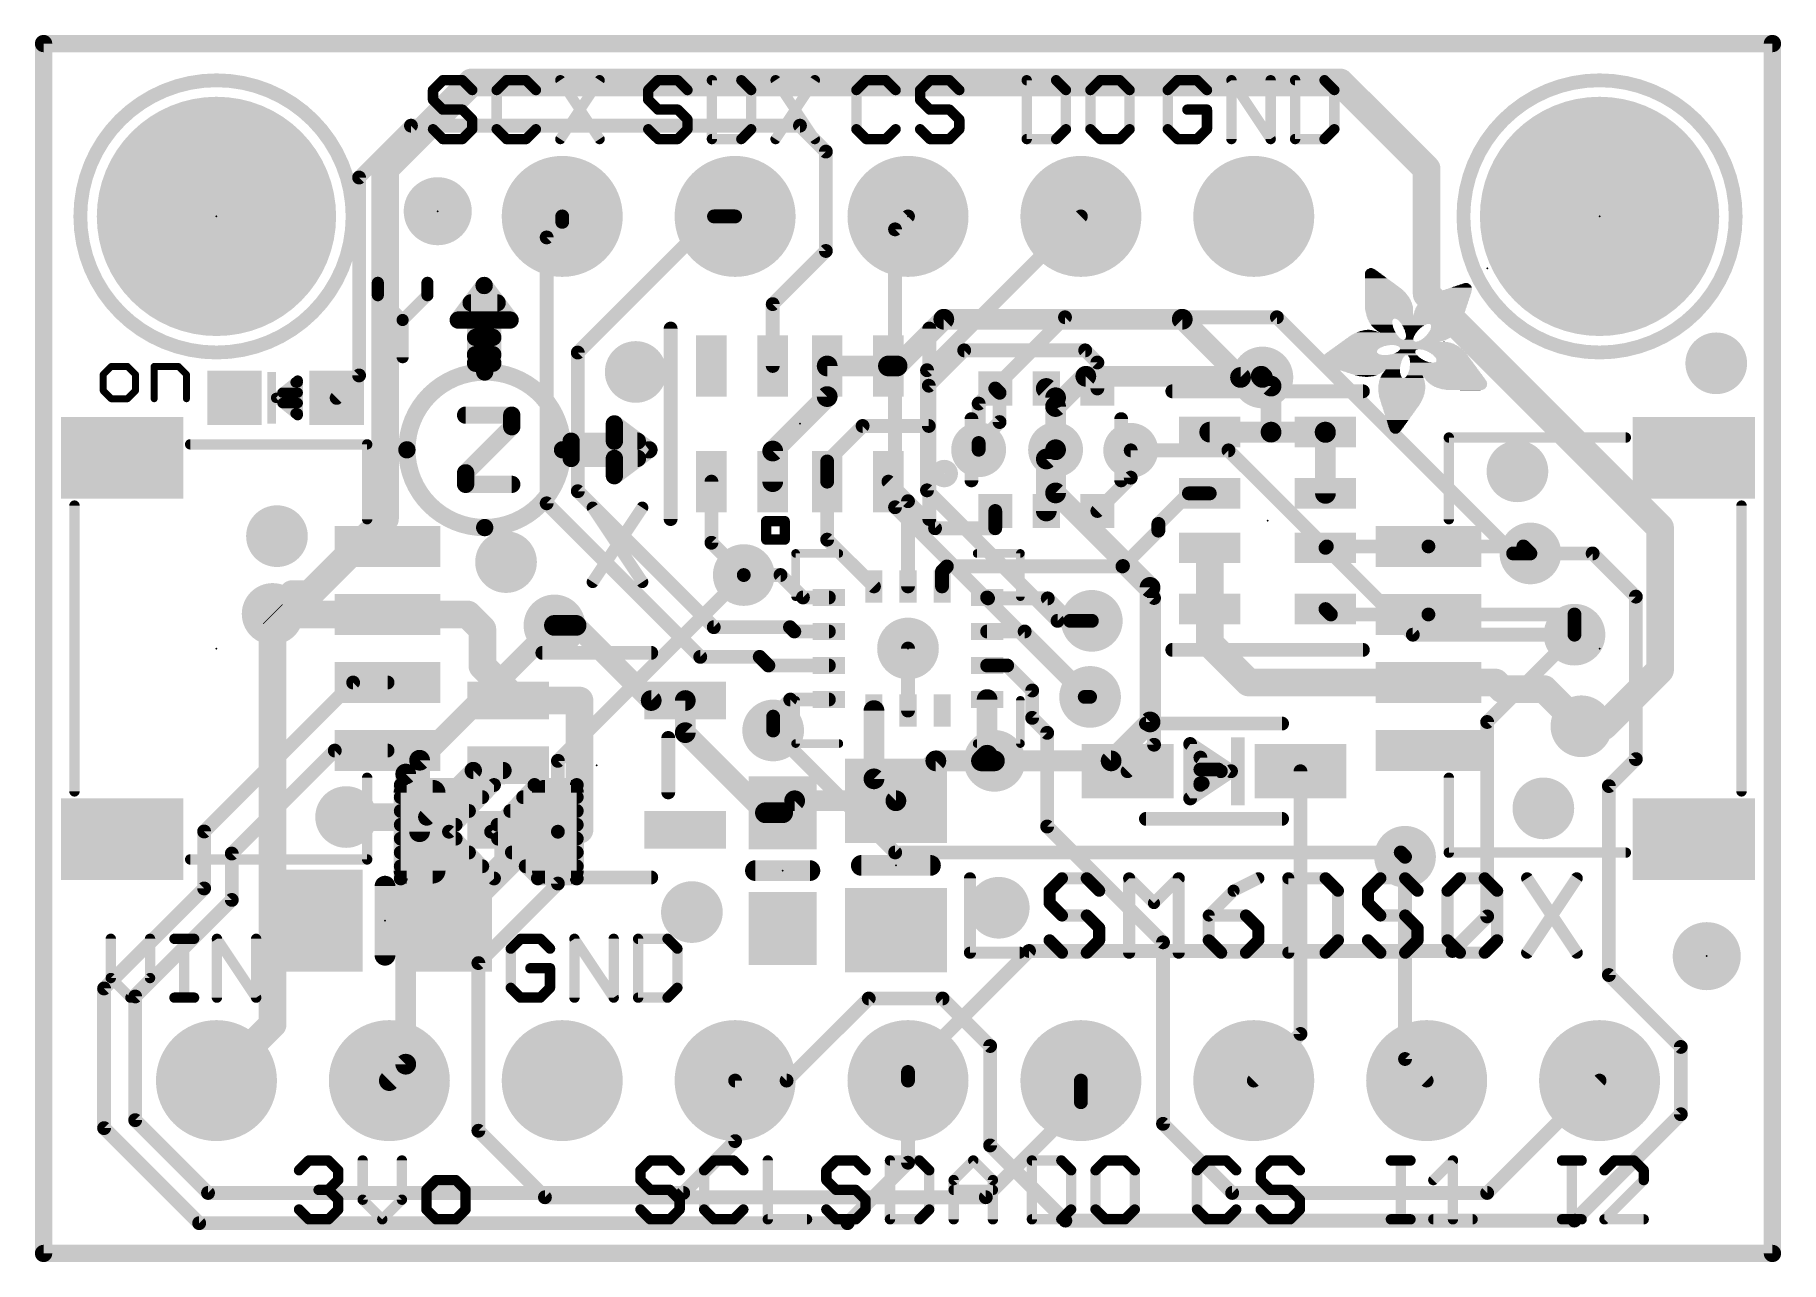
# Model space of a CAD drawing. Extents: x -0.1 to 25.5, y -0.1 to 17.9.
import ezdxf

# ---------------------------------------------------------------- set-up
doc = ezdxf.new("R2010")
doc.units = 0
for name, color, linetype in [('1', 12, 'CONTINUOUS'), ('16', 5, 'CONTINUOUS'), ('17', 110, 'CONTINUOUS'), ('18', 110, 'CONTINUOUS'), ('21', 40, 'CONTINUOUS'), ('23', 40, 'CONTINUOUS')]:
    doc.layers.add(name, color=color, linetype=linetype)

# ---------------------------------------------------------------- blocks, each defined once
blk = doc.blocks.new('RECT')
blk.add_solid([(-0.5, -0.5), (0.5, -0.5), (-0.5, 0.5), (0.5, 0.5)])
blk = doc.blocks.new('PIE')
at = {"const_width": 0.5}
blk.add_lwpolyline([(0, -0.25, 1), (0, 0.25, 1), (0, -0.25)], format="xyb", dxfattribs=at)
blk = doc.blocks.new('ROUNDP')
at = {"const_width": 0.5}
blk.add_lwpolyline([(0, -0.25, 1), (0, 0.25, 1), (0, -0.25)], format="xyb", dxfattribs=at)
blk = doc.blocks.new('RECT121920X243840R50')
at = {"const_width": 0.1905}
blk.add_lwpolyline([(0.2858, -0.5715), (0.2858, 0.5715, 0.4142), (0.1905, 0.6668), (-0.1905, 0.6668, 0.4142), (-0.2858, 0.5715), (-0.2858, -0.5715, 0.4142), (-0.1905, -0.6668), (0.1905, -0.6668, 0.4142)], format="xyb", close=True, dxfattribs=at)
blk.add_solid([(-0.2159, -0.5969), (0.2159, -0.5969), (-0.2159, 0.5969), (0.2159, 0.5969)])
blk = doc.blocks.new('ROUNDV')
at = {"const_width": 0.5}
blk.add_lwpolyline([(0, -0.25, 1), (0, 0.25, 1), (0, -0.25)], format="xyb", dxfattribs=at)

msp = doc.modelspace()

# ---------------------------------------------------------------- linework, layer by layer
at = {"layer": '1'}
for points, const_width in [([(0, 17.78), (25.4, 17.78)], 0.254), ([(0, 0), (0, 17.78)], 0.254), ([(25.4, 17.78), (25.4, 0)], 0.254), ([(5.3975, 16.5735), (4.6355, 15.8115)], 0.2032), ([(11.1125, 16.5735), (5.3975, 16.5735)], 0.2032), ([(11.4935, 16.1925), (11.1125, 16.5735)], 0.2032), ([(11.4935, 14.732), (11.4935, 16.1925)], 0.2032), ([(4.6355, 15.8115), (4.6355, 12.9025)], 0.2032), ([(7.62, 15.1599), (7.3914, 14.9313)], 0.2032), ([(7.62, 15.24), (7.62, 15.1599)], 0.2032), ([(9.8496, 15.24), (7.8486, 13.239)], 0.2032), ([(10.16, 15.24), (9.8496, 15.24)], 0.2032), ([(7.3914, 14.9313), (7.3914, 11.0236)], 0.2032), ([(10.7125, 13.951), (11.4935, 14.732)], 0.2032), ([(10.7125, 13.042), (10.7125, 13.951)], 0.2032), ([(13.2262, 13.7287), (12.5395, 13.042)], 0.3048), ([(16.7296, 13.7287), (13.2262, 13.7287)], 0.3048), ([(17.5852, 12.8731), (16.7296, 13.7287)], 0.3048), ([(7.8486, 11.2014), (7.8486, 13.239)], 0.2032), ([(13.5255, 13.2715), (13.0058, 12.7518)], 0.2032), ([(15.3035, 13.2715), (13.5255, 13.2715)], 0.2032), ([(15.482, 13.093), (15.3035, 13.2715)], 0.2032), ([(12.4125, 13.042), (11.5125, 13.042)], 0.3048), ([(11.5125, 12.592), (11.5125, 13.042)], 0.3048), ([(12.4125, 13.042), (12.5395, 13.042)], 0.3048), ([(15.482, 13.093), (15.482, 12.711)], 0.2032), ([(4.6355, 12.9025), (4.306, 12.573)], 0.2032), ([(13.0058, 12.1602), (13.0058, 12.7518)], 0.2032), ([(14.732, 12.711), (14.8681, 12.5749)], 0.3048), ([(17.907, 12.8731), (17.5852, 12.8731)], 0.3048), ([(17.907, 12.8731), (18.034, 12.7461)], 0.3048), ([(18.034, 12.7461), (18.034, 12.0696)], 0.3048), ([(10.7125, 11.792), (11.5125, 12.592)], 0.3048), ([(13.982, 12.711), (14.0455, 12.6475)], 0.2032), ([(14.0455, 12.6475), (14.0455, 12.2176)], 0.2032), ([(14.8681, 12.5749), (14.8681, 11.811)], 0.3048), ([(14.0455, 12.2176), (13.7378, 11.9099)], 0.2032), ([(11.5125, 11.6395), (12.0332, 12.1602)], 0.2032), ([(12.0332, 12.1602), (13.0058, 12.1602)], 0.2032), ([(17.1332, 12.0696), (18.034, 12.0696)], 0.3048), ([(18.034, 12.0696), (18.8286, 12.0696)], 0.3048), ([(18.8286, 12.0696), (18.8332, 12.065)], 0.3048), ([(18.8332, 12.065), (18.8332, 12.0696)], 0.3048), ([(18.8332, 11.1696), (18.8332, 12.065)], 0.3048), ([(10.7125, 11.342), (10.7125, 11.792)], 0.3048), ([(13.7378, 11.811), (13.7378, 11.9099)], 0.2032), ([(14.8681, 11.811), (14.732, 11.6749)], 0.3048), ([(14.732, 11.6749), (14.732, 10.911)], 0.3048), ([(15.972, 11.401), (15.972, 11.8019)], 0.2032), ([(11.5125, 11.342), (11.5125, 11.6395)], 0.2032), ([(9.8465, 9.2035), (7.8486, 11.2014)], 0.2032), ([(9.8125, 11.342), (9.8125, 10.444)], 0.2032), ([(11.5125, 10.49), (11.5125, 11.342)], 0.2032), ([(12.4125, 11.342), (13.0975, 10.657)], 0.2032), ([(12.7, 11.0545), (12.4125, 11.342)], 0.2032), ([(15.482, 10.911), (15.972, 11.401)], 0.2032), ([(7.3914, 11.0236), (9.648, 8.767)], 0.2032), ([(12.7, 9.8025), (12.7, 11.0545)], 0.2032), ([(16.3784, 10.7209), (16.8271, 11.1696)], 0.2032), ([(16.8271, 11.1696), (17.1332, 11.1696)], 0.2032), ([(13.982, 10.911), (13.982, 10.657)], 0.2032), ([(16.3784, 10.6224), (16.3784, 10.7209)], 0.2032), ([(10.287, 9.9695), (9.8125, 10.444)], 0.2032), ([(12.2, 9.8025), (11.5125, 10.49)], 0.2032), ([(13.982, 10.657), (13.0975, 10.657)], 0.2032), ([(13.982, 10.657), (13.982, 10.657)], 0.2032), ([(15.8582, 10.1022), (16.3784, 10.6224)], 0.2032), ([(17.1332, 10.3696), (17.1332, 9.4696)], 0.4064), ([(18.8332, 10.3696), (18.8536, 10.39)], 0.2032), ([(20.346, 10.39), (18.8536, 10.39)], 0.2032), ([(20.346, 10.39), (21.741, 10.39)], 0.2032), ([(21.741, 10.39), (21.844, 10.287)], 0.2032), ([(22.7584, 10.287), (21.844, 10.287)], 0.2032), ([(23.3934, 9.652), (22.7584, 10.287)], 0.2032), ([(10.827, 9.9695), (10.287, 9.9695)], 0.2032), ([(11.1565, 9.64), (10.827, 9.9695)], 0.2032), ([(13.2, 10.025), (13.2715, 10.0965)], 0.2032), ([(13.2, 9.8025), (13.2, 10.025)], 0.2032), ([(13.2715, 10.0965), (15.8506, 10.0965)], 0.2032), ([(15.8506, 10.0965), (15.8563, 10.1022)], 0.2032), ([(16.3149, 9.6322), (15.8506, 10.0965)], 0.2032), ([(15.8563, 10.1022), (15.8582, 10.1022)], 0.2032), ([(23.3934, 7.2644), (23.3934, 9.652)], 0.2032), ([(3.3735, 9.39), (3.3655, 9.398)], 0.4064), ([(5.054, 9.39), (3.3735, 9.39)], 0.4064), ([(5.054, 9.39), (6.231, 9.39)], 0.4064), ([(6.231, 9.39), (6.4469, 9.1741)], 0.4064), ([(11.5375, 9.64), (11.1565, 9.64)], 0.2032), ([(13.8625, 9.64), (13.8759, 9.6266)], 0.2032), ([(14.7528, 9.6266), (13.8759, 9.6266)], 0.2032), ([(15.083, 9.2964), (14.7528, 9.6266)], 0.2032), ([(16.3149, 9.6322), (16.3149, 7.4757)], 0.2032), ([(17.1332, 9.4696), (17.1332, 8.9616)], 0.4064), ([(18.8332, 9.4696), (18.9128, 9.39)], 0.2032), ([(6.4469, 9.1741), (6.4469, 8.6335)], 0.4064), ([(7.5057, 9.2293), (7.8232, 9.2293)], 0.3048), ([(8.927, 8.1255), (7.8232, 9.2293)], 0.3048), ([(10.966, 9.2035), (9.8465, 9.2035)], 0.2032), ([(11.0295, 9.14), (10.966, 9.2035)], 0.2032), ([(11.5375, 9.14), (11.0295, 9.14)], 0.2032), ([(13.8625, 9.14), (14.4139, 9.14)], 0.2032), ([(15.3751, 8.1788), (14.4139, 9.14)], 0.2032), ([(15.4005, 9.2964), (15.083, 9.2964)], 0.2032), ([(20.346, 9.39), (18.9128, 9.39)], 0.2032), ([(20.346, 9.39), (22.4917, 9.39)], 0.2032), ([(22.4917, 9.39), (22.4917, 9.0932)], 0.2032), ([(12.7, 7.9775), (12.7, 8.89)], 0.2032), ([(17.7048, 8.39), (17.1332, 8.9616)], 0.4064), ([(6.8279, 8.2525), (6.4469, 8.6335)], 0.4064), ([(9.648, 8.767), (10.5215, 8.767)], 0.2032), ([(10.6485, 8.64), (10.5215, 8.767)], 0.2032), ([(11.5375, 8.64), (10.6485, 8.64)], 0.2032), ([(13.8625, 8.64), (14.1565, 8.64)], 0.2032), ([(14.1565, 8.64), (14.5242, 8.2723)], 0.2032), ([(4.548, 8.39), (2.3588, 6.2008)], 0.2032), ([(5.054, 8.39), (4.548, 8.39)], 0.2032), ([(20.346, 8.39), (17.7048, 8.39)], 0.4064), ([(20.346, 8.39), (21.3311, 8.39)], 0.4064), ([(21.3311, 8.39), (21.428, 8.2931)], 0.4064), ([(21.428, 8.2931), (22.0472, 8.2931)], 0.4064), ([(22.0472, 8.2931), (22.5933, 7.747)], 0.4064), ([(6.8279, 8.2525), (6.8279, 8.1255)], 0.4064), ([(6.8279, 8.1255), (7.874, 8.1255)], 0.4064), ([(7.874, 8.1255), (7.874, 6.2255)], 0.4064), ([(8.927, 8.1255), (9.4281, 8.1255)], 0.3048), ([(9.4281, 8.1255), (9.4281, 7.6534)], 0.3048), ([(10.9702, 8.14), (10.7188, 7.8886)], 0.2032), ([(11.5375, 8.14), (10.9702, 8.14)], 0.2032), ([(13.8625, 8.14), (13.8625, 7.322)], 0.3048), ([(14.5242, 8.2723), (14.5242, 7.8715)], 0.2032), ([(10.7188, 7.8886), (10.7188, 7.6854)], 0.2032), ([(12.2, 7.9775), (12.2, 6.9745)], 0.3048), ([(14.5242, 7.8715), (14.7447, 7.651)], 0.2032), ([(9.4281, 7.6534), (10.6054, 6.4761)], 0.3048), ([(14.7447, 7.651), (14.7447, 6.2738)], 0.2032), ([(4.2785, 7.39), (2.7652, 5.8767)], 0.2032), ([(5.054, 7.39), (4.2785, 7.39)], 0.2032), ([(13.8625, 7.322), (13.7795, 7.239)], 0.3048), ([(16.3149, 7.4757), (15.9258, 7.0866)], 0.2032), ([(6.3136, 7.0974), (5.6297, 6.4135)], 0.254), ([(6.7498, 7.0974), (6.3136, 7.0974)], 0.254), ([(6.8279, 7.1755), (6.7498, 7.0974)], 0.4064), ([(12.5222, 6.6523), (13.1089, 7.239)], 0.3048), ([(13.1089, 7.239), (13.7795, 7.239)], 0.3048), ([(13.7795, 7.239), (13.97, 7.239)], 0.3048), ([(18.4658, 7.0866), (18.4658, 3.2258)], 0.2032), ([(22.9969, 6.8679), (23.3934, 7.2644)], 0.2032), ([(12.5222, 6.6523), (12.2, 6.9745)], 0.3048), ([(22.9969, 4.0914), (22.9969, 6.8679)], 0.2032), ([(10.8585, 6.4761), (11.0347, 6.6523)], 0.3048), ([(11.0347, 6.6523), (12.5222, 6.6523)], 0.3048), ([(5.6297, 6.4135), (4.445, 6.4135)], 0.4064), ([(7.874, 6.2255), (6.8279, 6.2255)], 0.4064), ([(6.8279, 6.2255), (6.8279, 5.7509)], 0.4064), ([(10.6054, 6.4761), (10.8585, 6.4761)], 0.3048), ([(2.3588, 6.2008), (2.3588, 5.3638)], 0.2032), ([(14.7447, 6.2738), (16.4465, 4.572)], 0.2032), ([(2.7652, 5.8767), (2.7652, 5.1954)], 0.2032), ([(5.9665, 4.8895), (6.8279, 5.7509)], 0.4064), ([(20.0025, 5.8293), (20.0025, 2.8575)], 0.2032), ([(2.3588, 5.3638), (0.889, 3.894)], 0.2032), ([(2.7652, 5.1954), (1.3462, 3.7764)], 0.2032), ([(16.4465, 4.572), (16.4465, 1.905)], 0.2032), ([(24.0538, 3.0345), (22.9969, 4.0914)], 0.2032), ([(0.889, 3.894), (0.889, 1.8415)], 0.2032), ([(1.3462, 3.7764), (1.3462, 1.959)], 0.2032), ([(12.123, 3.7465), (10.9165, 2.54)], 0.2032), ([(12.123, 3.7465), (13.208, 3.7465)], 0.2032), ([(13.208, 3.7465), (13.9065, 3.048)], 0.2032), ([(13.9065, 3.048), (13.9065, 1.5875)], 0.2032), ([(18.4658, 3.2258), (17.78, 2.54)], 0.2032), ([(24.0538, 2.0455), (24.0538, 3.0345)], 0.2032), ([(20.0025, 2.8575), (20.32, 2.54)], 0.2032), ([(10.16, 1.651), (10.16, 2.54)], 0.2032), ([(10.16, 2.54), (10.9165, 2.54)], 0.2032), ([(12.7, 1.3335), (12.7, 2.54)], 0.2032), ([(21.209, 0.889), (22.86, 2.54)], 0.2032), ([(1.3462, 1.959), (2.4162, 0.889)], 0.2032), ([(22.4909, 0.4826), (24.0538, 2.0455)], 0.2032), ([(0.889, 1.8415), (2.286, 0.4445)], 0.2032), ([(16.4465, 1.905), (17.4625, 0.889)], 0.2032), ([(9.398, 0.889), (10.16, 1.651)], 0.2032), ([(13.9065, 1.5875), (15.0114, 0.4826)], 0.2032), ([(11.811, 0.4445), (12.7, 1.3335)], 0.2032), ([(2.4162, 0.889), (9.398, 0.889)], 0.2032), ([(17.4625, 0.889), (21.209, 0.889)], 0.2032), ([(2.286, 0.4445), (11.811, 0.4445)], 0.2032), ([(15.0114, 0.4826), (22.4909, 0.4826)], 0.2032), ([(25.4, 0), (0, 0)], 0.254)]:
    msp.add_lwpolyline(points, dxfattribs=dict(at, const_width=const_width))
for points, const_width in [([(0, 17.8435, 1), (0, 17.7165)], 0.127), ([(0.0635, 17.78, 1), (-0.0635, 17.78)], 0.127), ([(25.4635, 17.78, 1), (25.3365, 17.78)], 0.127), ([(25.4, 17.7165, 1), (25.4, 17.8435)], 0.127), ([(5.3975, 16.6243, 1), (5.3975, 16.5227)], 0.1016), ([(11.1125, 16.5227, 1), (11.1125, 16.6243)], 0.1016), ([(5.4334, 16.5376, 1), (5.3616, 16.6094)], 0.1016), ([(11.1484, 16.6094, 1), (11.0766, 16.5376)], 0.1016), ([(11.5443, 16.1925, 1), (11.4427, 16.1925)], 0.1016), ([(11.4576, 16.1566, 1), (11.5294, 16.2284)], 0.1016), ([(4.6863, 15.8115, 1), (4.5847, 15.8115)], 0.1016), ([(4.5996, 15.8474, 1), (4.6714, 15.7756)], 0.1016), ([(7.6708, 15.24, 1), (7.5692, 15.24)], 0.1016), ([(7.5692, 15.1599, 1), (7.6708, 15.1599)], 0.1016), ([(7.6559, 15.124, 1), (7.5841, 15.1958)], 0.1016), ([(9.8496, 15.2908, 1), (9.8496, 15.1892)], 0.1016), ([(9.8855, 15.2041, 1), (9.8137, 15.2759)], 0.1016), ([(10.16, 15.1892, 1), (10.16, 15.2908)], 0.1016), ([(7.4422, 14.9313, 1), (7.3406, 14.9313)], 0.1016), ([(7.3555, 14.9672, 1), (7.4273, 14.8954)], 0.1016), ([(11.4427, 14.732, 1), (11.5443, 14.732)], 0.1016), ([(11.5294, 14.6961, 1), (11.4576, 14.7679)], 0.1016), ([(10.7633, 13.951, 1), (10.6617, 13.951)], 0.1016), ([(10.6766, 13.9869, 1), (10.7484, 13.9151)], 0.1016), ([(13.2262, 13.8049, 1), (13.2262, 13.6525)], 0.1524), ([(13.2801, 13.6748, 1), (13.1723, 13.7826)], 0.1524), ([(16.7835, 13.7826, 1), (16.6757, 13.6748)], 0.1524), ([(16.7296, 13.6525, 1), (16.7296, 13.8049)], 0.1524), ([(7.8994, 13.239, 1), (7.7978, 13.239)], 0.1016), ([(13.5255, 13.3223, 1), (13.5255, 13.2207)], 0.1016), ([(13.5614, 13.2356, 1), (13.4896, 13.3074)], 0.1016), ([(15.3394, 13.3074, 1), (15.2676, 13.2356)], 0.1016), ([(15.3035, 13.2207, 1), (15.3035, 13.3223)], 0.1016), ([(7.8127, 13.2749, 1), (7.8845, 13.2031)], 0.1016), ([(10.6617, 13.042, 1), (10.7633, 13.042)], 0.1016), ([(11.5125, 13.1182, 1), (11.5125, 12.9658)], 0.1524), ([(11.5887, 13.042, 1), (11.4363, 13.042)], 0.1524), ([(12.4125, 13.1182, 1), (12.4125, 12.9658)], 0.1524), ([(12.4125, 12.9658, 1), (12.4125, 13.1182)], 0.1524), ([(12.4856, 13.0959, 1), (12.5934, 12.9881)], 0.1524), ([(12.5395, 12.9658, 1), (12.5395, 13.1182)], 0.1524), ([(15.5328, 13.093, 1), (15.4312, 13.093)], 0.1016), ([(15.4461, 13.0571, 1), (15.5179, 13.1289)], 0.1016), ([(4.5847, 12.9025, 1), (4.6863, 12.9025)], 0.1016), ([(4.6714, 12.8666, 1), (4.5996, 12.9384)], 0.1016), ([(13.0566, 12.7518, 1), (12.955, 12.7518)], 0.1016), ([(12.9699, 12.7877, 1), (13.0417, 12.7159)], 0.1016), ([(14.7859, 12.7649, 1), (14.6781, 12.6571)], 0.1524), ([(17.5852, 12.9493, 1), (17.5852, 12.7969)], 0.1524), ([(17.5313, 12.8192, 1), (17.6391, 12.927)], 0.1524), ([(17.9609, 12.927, 1), (17.8531, 12.8192)], 0.1524), ([(17.907, 12.7969, 1), (17.907, 12.9493)], 0.1524), ([(18.1102, 12.7461, 1), (17.9578, 12.7461)], 0.1524), ([(17.9801, 12.6922, 1), (18.0879, 12.8)], 0.1524), ([(4.2701, 12.6089, 1), (4.3419, 12.5371)], 0.1016), ([(11.4363, 12.592, 1), (11.5887, 12.592)], 0.1524), ([(11.5664, 12.5381, 1), (11.4586, 12.6459)], 0.1524), ([(14.0179, 12.7469, 1), (13.9461, 12.6751)], 0.1016), ([(14.0963, 12.6475, 1), (13.9947, 12.6475)], 0.1016), ([(14.0096, 12.6116, 1), (14.0814, 12.6834)], 0.1016), ([(14.9443, 12.5749, 1), (14.7919, 12.5749)], 0.1524), ([(14.8143, 12.521, 1), (14.922, 12.6287)], 0.1524), ([(15.4312, 12.711, 1), (15.5328, 12.711)], 0.1016), ([(14.0814, 12.1817, 1), (14.0096, 12.2535)], 0.1016), ([(12.0332, 12.211, 1), (12.0332, 12.1094)], 0.1016), ([(12.0691, 12.1243, 1), (11.9973, 12.1961)], 0.1016), ([(12.955, 12.1602, 1), (13.0566, 12.1602)], 0.1016), ([(13.0058, 12.1094, 1), (13.0058, 12.211)], 0.1016), ([(13.9947, 12.2176, 1), (14.0963, 12.2176)], 0.1016), ([(17.1332, 12.1458, 1), (17.1332, 11.9934)], 0.1524), ([(18.034, 12.1458, 1), (18.034, 11.9934)], 0.1524), ([(17.9578, 12.0696, 1), (18.1102, 12.0696)], 0.1524), ([(18.034, 11.9934, 1), (18.034, 12.1458)], 0.1524), ([(18.8825, 12.1235, 1), (18.7747, 12.0157)], 0.1524), ([(18.9094, 12.0696, 1), (18.757, 12.0696)], 0.1524), ([(18.9094, 12.065, 1), (18.757, 12.065)], 0.1524), ([(18.757, 12.065, 1), (18.9094, 12.065)], 0.1524), ([(18.7793, 12.0111, 1), (18.8871, 12.1189)], 0.1524), ([(18.8286, 11.9934, 1), (18.8286, 12.1458)], 0.1524), ([(10.7887, 11.792, 1), (10.6363, 11.792)], 0.1524), ([(10.6586, 11.8459, 1), (10.7664, 11.7381)], 0.1524), ([(13.7886, 11.9099, 1), (13.687, 11.9099)], 0.1016), ([(13.7019, 11.9458, 1), (13.7738, 11.874)], 0.1016), ([(13.687, 11.811, 1), (13.7886, 11.811)], 0.1016), ([(14.8082, 11.6749, 1), (14.6558, 11.6749)], 0.1524), ([(14.6781, 11.7287, 1), (14.7859, 11.621)], 0.1524), ([(14.7919, 11.811, 1), (14.9443, 11.811)], 0.1524), ([(14.922, 11.7571, 1), (14.8143, 11.8649)], 0.1524), ([(16.0228, 11.8019, 1), (15.9212, 11.8019)], 0.1016), ([(11.5633, 11.6395, 1), (11.4617, 11.6395)], 0.1016), ([(11.4766, 11.6754, 1), (11.5484, 11.6036)], 0.1016), ([(7.8845, 11.2373, 1), (7.8127, 11.1655)], 0.1016), ([(9.8633, 11.342, 1), (9.7617, 11.342)], 0.1016), ([(10.6363, 11.342, 1), (10.7887, 11.342)], 0.1524), ([(11.5633, 11.342, 1), (11.4617, 11.342)], 0.1016), ([(11.4617, 11.342, 1), (11.5633, 11.342)], 0.1016), ([(12.4484, 11.3779, 1), (12.3766, 11.3061)], 0.1016), ([(12.4484, 11.3779, 1), (12.3766, 11.3061)], 0.1016), ([(15.9212, 11.401, 1), (16.0228, 11.401)], 0.1016), ([(16.0079, 11.3651, 1), (15.9361, 11.4369)], 0.1016), ([(7.4273, 11.0595, 1), (7.3555, 10.9877)], 0.1016), ([(7.3406, 11.0236, 1), (7.4422, 11.0236)], 0.1016), ([(7.7978, 11.2014, 1), (7.8994, 11.2014)], 0.1016), ([(12.7508, 11.0545, 1), (12.6492, 11.0545)], 0.1016), ([(12.6641, 11.0186, 1), (12.7359, 11.0904)], 0.1016), ([(16.8271, 11.2204, 1), (16.8271, 11.1188)], 0.1016), ([(16.8631, 11.1337, 1), (16.7912, 11.2055)], 0.1016), ([(17.1332, 11.1188, 1), (17.1332, 11.2204)], 0.1016), ([(18.757, 11.1696, 1), (18.9094, 11.1696)], 0.1524), ([(14.0328, 10.911, 1), (13.9312, 10.911)], 0.1016), ([(14.6558, 10.911, 1), (14.8082, 10.911)], 0.1524), ([(15.4461, 10.9469, 1), (15.5179, 10.8751)], 0.1016), ([(16.4292, 10.7209, 1), (16.3276, 10.7209)], 0.1016), ([(16.3425, 10.7568, 1), (16.4143, 10.6849)], 0.1016), ([(9.8484, 10.4799, 1), (9.7766, 10.4081)], 0.1016), ([(11.5484, 10.5259, 1), (11.4766, 10.4541)], 0.1016), ([(11.4617, 10.49, 1), (11.5633, 10.49)], 0.1016), ([(13.0975, 10.7078, 1), (13.0975, 10.6062)], 0.1016), ([(13.0616, 10.6211, 1), (13.1334, 10.6929)], 0.1016), ([(13.9461, 10.6929, 1), (14.0179, 10.6211)], 0.1016), ([(13.9312, 10.657, 1), (14.0328, 10.657)], 0.1016), ([(14.0179, 10.6211, 1), (13.9461, 10.6929)], 0.1016), ([(13.982, 10.6062, 1), (13.982, 10.7078)], 0.1016), ([(16.3276, 10.6224, 1), (16.4292, 10.6224)], 0.1016), ([(16.4143, 10.5864, 1), (16.3425, 10.6583)], 0.1016), ([(17.2348, 10.3696, 1), (17.0316, 10.3696)], 0.2032), ([(9.7617, 10.444, 1), (9.8633, 10.444)], 0.1016), ([(18.7973, 10.4055, 1), (18.8691, 10.3337)], 0.1016), ([(18.8536, 10.4408, 1), (18.8536, 10.3392)], 0.1016), ([(18.8895, 10.3541, 1), (18.8177, 10.4259)], 0.1016), ([(20.346, 10.4408, 1), (20.346, 10.3392)], 0.1016), ([(20.346, 10.3392, 1), (20.346, 10.4408)], 0.1016), ([(21.7769, 10.4259, 1), (21.7051, 10.3541)], 0.1016), ([(21.741, 10.3392, 1), (21.741, 10.4408)], 0.1016), ([(21.844, 10.3378, 1), (21.844, 10.2362)], 0.1016), ([(21.8081, 10.2511, 1), (21.8799, 10.3229)], 0.1016), ([(22.7943, 10.3229, 1), (22.7225, 10.2511)], 0.1016), ([(22.7584, 10.2362, 1), (22.7584, 10.3378)], 0.1016), ([(10.287, 10.0203, 1), (10.287, 9.9187)], 0.1016), ([(10.2511, 9.9336, 1), (10.3229, 10.0054)], 0.1016), ([(10.8629, 10.0054, 1), (10.7911, 9.9336)], 0.1016), ([(10.827, 9.9187, 1), (10.827, 10.0203)], 0.1016), ([(13.2508, 10.025, 1), (13.1492, 10.025)], 0.1016), ([(13.1641, 10.0609, 1), (13.2359, 9.9891)], 0.1016), ([(13.2715, 10.1473, 1), (13.2715, 10.0457)], 0.1016), ([(13.3074, 10.0606, 1), (13.2356, 10.1324)], 0.1016), ([(15.8865, 10.1324, 1), (15.8147, 10.0606)], 0.1016), ([(15.8147, 10.1324, 1), (15.8865, 10.0606)], 0.1016), ([(15.8563, 10.153, 1), (15.8563, 10.0514)], 0.1016), ([(15.8223, 10.1381, 1), (15.8942, 10.0663)], 0.1016), ([(15.8922, 10.0663, 1), (15.8204, 10.1381)], 0.1016), ([(15.8506, 10.0457, 1), (15.8506, 10.1473)], 0.1016), ([(15.8582, 10.0514, 1), (15.8582, 10.153)], 0.1016), ([(12.1641, 9.7666, 1), (12.2359, 9.8384)], 0.1016), ([(12.6492, 9.8025, 1), (12.7508, 9.8025)], 0.1016), ([(13.1492, 9.8025, 1), (13.2508, 9.8025)], 0.1016), ([(23.4442, 9.652, 1), (23.3426, 9.652)], 0.1016), ([(3.4373, 9.4698, 1), (3.2937, 9.3262)], 0.2032), ([(3.3735, 9.4916, 1), (3.3735, 9.2884)], 0.2032), ([(3.3017, 9.3182, 1), (3.4453, 9.4618)], 0.2032), ([(5.054, 9.4916, 1), (5.054, 9.2884)], 0.2032), ([(5.054, 9.2884, 1), (5.054, 9.4916)], 0.2032), ([(6.3028, 9.4618, 1), (6.1592, 9.3182)], 0.2032), ([(6.231, 9.2884, 1), (6.231, 9.4916)], 0.2032), ([(11.1565, 9.6908, 1), (11.1565, 9.5892)], 0.1016), ([(11.1206, 9.6041, 1), (11.1924, 9.6759)], 0.1016), ([(11.5375, 9.5892, 1), (11.5375, 9.6908)], 0.1016), ([(13.8984, 9.6759, 1), (13.8266, 9.6041)], 0.1016), ([(13.8759, 9.6774, 1), (13.8759, 9.5758)], 0.1016), ([(13.84, 9.5907, 1), (13.9118, 9.6625)], 0.1016), ([(14.7887, 9.6625, 1), (14.7169, 9.5907)], 0.1016), ([(14.7528, 9.5758, 1), (14.7528, 9.6774)], 0.1016), ([(16.3657, 9.6322, 1), (16.2641, 9.6322)], 0.1016), ([(16.279, 9.5963, 1), (16.3508, 9.6681)], 0.1016), ([(17.2348, 9.4696, 1), (17.0316, 9.4696)], 0.2032), ([(17.0316, 9.4696, 1), (17.2348, 9.4696)], 0.2032), ([(18.8691, 9.5055, 1), (18.7973, 9.4337)], 0.1016), ([(23.3575, 9.6161, 1), (23.4293, 9.6879)], 0.1016), ([(6.5485, 9.1741, 1), (6.3453, 9.1741)], 0.2032), ([(6.3751, 9.1023, 1), (6.5187, 9.2459)], 0.2032), ([(7.5057, 9.3055, 1), (7.5057, 9.1531)], 0.1524), ([(7.8771, 9.2832, 1), (7.7693, 9.1754)], 0.1524), ([(7.8232, 9.1531, 1), (7.8232, 9.3055)], 0.1524), ([(9.8465, 9.2543, 1), (9.8465, 9.1527)], 0.1016), ([(9.8106, 9.1676, 1), (9.8824, 9.2394)], 0.1016), ([(11.0019, 9.2394, 1), (10.9301, 9.1676)], 0.1016), ([(10.966, 9.1527, 1), (10.966, 9.2543)], 0.1016), ([(11.0295, 9.1908, 1), (11.0295, 9.0892)], 0.1016), ([(11.5375, 9.0892, 1), (11.5375, 9.1908)], 0.1016), ([(13.8625, 9.1908, 1), (13.8625, 9.0892)], 0.1016), ([(14.4498, 9.1759, 1), (14.378, 9.1041)], 0.1016), ([(14.4139, 9.0892, 1), (14.4139, 9.1908)], 0.1016), ([(15.083, 9.3472, 1), (15.083, 9.2456)], 0.1016), ([(15.0471, 9.2605, 1), (15.1189, 9.3323)], 0.1016), ([(15.4005, 9.2456, 1), (15.4005, 9.3472)], 0.1016), ([(18.9128, 9.4408, 1), (18.9128, 9.3392)], 0.1016), ([(18.8769, 9.3541, 1), (18.9487, 9.4259)], 0.1016), ([(20.346, 9.4408, 1), (20.346, 9.3392)], 0.1016), ([(20.346, 9.3392, 1), (20.346, 9.4408)], 0.1016), ([(22.5425, 9.39, 1), (22.4409, 9.39)], 0.1016), ([(22.4917, 9.3392, 1), (22.4917, 9.4408)], 0.1016), ([(10.9936, 9.1041, 1), (11.0654, 9.1759)], 0.1016), ([(12.7508, 8.89, 1), (12.6492, 8.89)], 0.1016), ([(17.0316, 8.9616, 1), (17.2348, 8.9616)], 0.2032), ([(17.205, 9.0334, 1), (17.0614, 8.8898)], 0.2032), ([(22.4409, 9.0932, 1), (22.5425, 9.0932)], 0.1016), ([(6.3453, 8.6335, 1), (6.5485, 8.6335)], 0.2032), ([(6.5187, 8.7053, 1), (6.3751, 8.5617)], 0.2032), ([(9.648, 8.8178, 1), (9.648, 8.7162)], 0.1016), ([(9.6121, 8.7311, 1), (9.6839, 8.8029)], 0.1016), ([(10.5574, 8.8029, 1), (10.4856, 8.7311)], 0.1016), ([(10.5215, 8.7162, 1), (10.5215, 8.8178)], 0.1016), ([(10.6485, 8.6908, 1), (10.6485, 8.5892)], 0.1016), ([(10.6126, 8.6041, 1), (10.6844, 8.6759)], 0.1016), ([(11.5375, 8.5892, 1), (11.5375, 8.6908)], 0.1016), ([(13.8625, 8.6908, 1), (13.8625, 8.5892)], 0.1016), ([(14.1924, 8.6759, 1), (14.1206, 8.6041)], 0.1016), ([(14.1565, 8.5892, 1), (14.1565, 8.6908)], 0.1016), ([(4.548, 8.4408, 1), (4.548, 8.3392)], 0.1016), ([(4.5839, 8.3541, 1), (4.512, 8.4259)], 0.1016), ([(5.054, 8.3392, 1), (5.054, 8.4408)], 0.1016), ([(17.7048, 8.4916, 1), (17.7048, 8.2884)], 0.2032), ([(17.633, 8.3182, 1), (17.7766, 8.4618)], 0.2032), ([(20.346, 8.4916, 1), (20.346, 8.2884)], 0.2032), ([(20.346, 8.2884, 1), (20.346, 8.4916)], 0.2032), ([(21.403, 8.4618, 1), (21.2593, 8.3182)], 0.2032), ([(21.428, 8.3947, 1), (21.428, 8.1915)], 0.2032), ([(21.3311, 8.2884, 1), (21.3311, 8.4916)], 0.2032), ([(21.3562, 8.2213, 1), (21.4999, 8.3649)], 0.2032), ([(22.119, 8.3649, 1), (21.9754, 8.2213)], 0.2032), ([(22.0472, 8.1915, 1), (22.0472, 8.3947)], 0.2032), ([(6.9295, 8.2525, 1), (6.7263, 8.2525)], 0.2032), ([(6.8279, 8.2271, 1), (6.8279, 8.0239)], 0.2032), ([(6.7263, 8.1255, 1), (6.9295, 8.1255)], 0.2032), ([(6.7561, 8.1807, 1), (6.8997, 8.3243)], 0.2032), ([(7.9756, 8.1255, 1), (7.7724, 8.1255)], 0.2032), ([(7.874, 8.0239, 1), (7.874, 8.2271)], 0.2032), ([(8.927, 8.2017, 1), (8.927, 8.0493)], 0.1524), ([(8.8731, 8.0716, 1), (8.9809, 8.1794)], 0.1524), ([(9.5043, 8.1255, 1), (9.3519, 8.1255)], 0.1524), ([(9.4281, 8.0493, 1), (9.4281, 8.2017)], 0.1524), ([(10.9702, 8.1908, 1), (10.9702, 8.0892)], 0.1016), ([(11.0061, 8.1041, 1), (10.9343, 8.1759)], 0.1016), ([(11.5375, 8.0892, 1), (11.5375, 8.1908)], 0.1016), ([(13.9387, 8.14, 1), (13.7863, 8.14)], 0.1524), ([(14.575, 8.2723, 1), (14.4734, 8.2723)], 0.1016), ([(14.4883, 8.2364, 1), (14.5601, 8.3082)], 0.1016), ([(15.3392, 8.1429, 1), (15.411, 8.2147)], 0.1016), ([(10.7696, 7.8886, 1), (10.668, 7.8886)], 0.1016), ([(10.6829, 7.9245, 1), (10.7547, 7.8527)], 0.1016), ([(12.2762, 7.9775, 1), (12.1238, 7.9775)], 0.1524), ([(12.6492, 7.9775, 1), (12.7508, 7.9775)], 0.1016), ([(14.5601, 7.9074, 1), (14.4883, 7.8356)], 0.1016), ([(9.482, 7.7073, 1), (9.3742, 7.5995)], 0.1524), ([(9.3519, 7.6534, 1), (9.5043, 7.6534)], 0.1524), ([(10.668, 7.6854, 1), (10.7696, 7.6854)], 0.1016), ([(14.4734, 7.8715, 1), (14.575, 7.8715)], 0.1016), ([(14.7955, 7.651, 1), (14.6939, 7.651)], 0.1016), ([(14.7088, 7.6151, 1), (14.7806, 7.6869)], 0.1016), ([(22.5215, 7.6752, 1), (22.6651, 7.8188)], 0.2032), ([(4.2785, 7.4408, 1), (4.2785, 7.3392)], 0.1016), ([(4.3144, 7.3541, 1), (4.2426, 7.4259)], 0.1016), ([(5.054, 7.3392, 1), (5.054, 7.4408)], 0.1016), ([(13.9164, 7.2681, 1), (13.8086, 7.3759)], 0.1524), ([(16.2641, 7.4757, 1), (16.3657, 7.4757)], 0.1016), ([(16.3508, 7.4398, 1), (16.279, 7.5116)], 0.1016), ([(6.3136, 7.1609, 1), (6.3136, 7.0339)], 0.127), ([(6.3585, 7.0525, 1), (6.2687, 7.1423)], 0.127), ([(6.678, 7.1692, 1), (6.8216, 7.0256)], 0.2032), ([(6.8997, 7.1037, 1), (6.7561, 7.2473)], 0.2032), ([(6.7498, 7.0339, 1), (6.7498, 7.1609)], 0.127), ([(13.1089, 7.3152, 1), (13.1089, 7.1628)], 0.1524), ([(13.1628, 7.1851, 1), (13.055, 7.2929)], 0.1524), ([(13.7795, 7.3152, 1), (13.7795, 7.1628)], 0.1524), ([(13.7256, 7.2929, 1), (13.8334, 7.1851)], 0.1524), ([(13.7795, 7.1628, 1), (13.7795, 7.3152)], 0.1524), ([(13.7863, 7.322, 1), (13.9387, 7.322)], 0.1524), ([(13.97, 7.1628, 1), (13.97, 7.3152)], 0.1524), ([(18.5166, 7.0866, 1), (18.415, 7.0866)], 0.1016), ([(23.3426, 7.2644, 1), (23.4442, 7.2644)], 0.1016), ([(23.4293, 7.2285, 1), (23.3575, 7.3003)], 0.1016), ([(12.2539, 7.0284, 1), (12.1461, 6.9206)], 0.1524), ([(12.1238, 6.9745, 1), (12.2762, 6.9745)], 0.1524), ([(15.8899, 7.1225, 1), (15.9617, 7.0507)], 0.1016), ([(23.0477, 6.8679, 1), (22.9461, 6.8679)], 0.1016), ([(22.961, 6.9039, 1), (23.0329, 6.832)], 0.1016), ([(11.0347, 6.7285, 1), (11.0347, 6.5761)], 0.1524), ([(11.0886, 6.5984, 1), (10.9808, 6.7062)], 0.1524), ([(12.4683, 6.7062, 1), (12.5761, 6.5984)], 0.1524), ([(12.4683, 6.5984, 1), (12.5761, 6.7062)], 0.1524), ([(12.5222, 6.5761, 1), (12.5222, 6.7285)], 0.1524), ([(4.445, 6.5151, 1), (4.445, 6.3119)], 0.2032), ([(5.5848, 6.4584, 1), (5.6746, 6.3686)], 0.127), ([(5.6297, 6.3119, 1), (5.6297, 6.5151)], 0.2032), ([(6.8279, 6.3271, 1), (6.8279, 6.1239)], 0.2032), ([(6.9295, 6.2255, 1), (6.7263, 6.2255)], 0.2032), ([(7.874, 6.1239, 1), (7.874, 6.3271)], 0.2032), ([(10.6054, 6.5523, 1), (10.6054, 6.3999)], 0.1524), ([(10.5515, 6.4222, 1), (10.6593, 6.53)], 0.1524), ([(10.8046, 6.53, 1), (10.9124, 6.4222)], 0.1524), ([(10.8585, 6.3999, 1), (10.8585, 6.5523)], 0.1524), ([(2.4096, 6.2008, 1), (2.308, 6.2008)], 0.1016), ([(2.3229, 6.2368, 1), (2.3947, 6.1649)], 0.1016), ([(7.7724, 6.2255, 1), (7.9756, 6.2255)], 0.2032), ([(14.7806, 6.3097, 1), (14.7088, 6.2379)], 0.1016), ([(14.6939, 6.2738, 1), (14.7955, 6.2738)], 0.1016), ([(2.816, 5.8767, 1), (2.7144, 5.8767)], 0.1016), ([(2.7293, 5.9126, 1), (2.8011, 5.8408)], 0.1016), ([(6.8997, 5.6791, 1), (6.7561, 5.8227)], 0.2032), ([(20.0533, 5.8293, 1), (19.9517, 5.8293)], 0.1016), ([(6.7263, 5.7509, 1), (6.9295, 5.7509)], 0.2032), ([(2.308, 5.3638, 1), (2.4096, 5.3638)], 0.1016), ([(2.3947, 5.3278, 1), (2.3229, 5.3997)], 0.1016), ([(2.7144, 5.1954, 1), (2.816, 5.1954)], 0.1016), ([(2.8011, 5.1595, 1), (2.7293, 5.2313)], 0.1016), ([(5.8947, 4.9613, 1), (6.0383, 4.8177)], 0.2032), ([(16.4973, 4.572, 1), (16.3957, 4.572)], 0.1016), ([(16.4106, 4.5361, 1), (16.4824, 4.6079)], 0.1016), ([(23.0329, 4.1273, 1), (22.961, 4.0554)], 0.1016), ([(22.9461, 4.0914, 1), (23.0477, 4.0914)], 0.1016), ([(0.9398, 3.894, 1), (0.8382, 3.894)], 0.1016), ([(0.8531, 3.9299, 1), (0.9249, 3.858)], 0.1016), ([(1.397, 3.7764, 1), (1.2954, 3.7764)], 0.1016), ([(1.3103, 3.8123, 1), (1.3821, 3.7405)], 0.1016), ([(12.123, 3.7973, 1), (12.123, 3.6957)], 0.1016), ([(12.1589, 3.7106, 1), (12.087, 3.7824)], 0.1016), ([(13.208, 3.6957, 1), (13.208, 3.7973)], 0.1016), ([(13.2439, 3.7824, 1), (13.1721, 3.7106)], 0.1016), ([(13.9573, 3.048, 1), (13.8557, 3.048)], 0.1016), ([(13.8706, 3.0121, 1), (13.9424, 3.0839)], 0.1016), ([(18.415, 3.2258, 1), (18.5166, 3.2258)], 0.1016), ([(18.5017, 3.1899, 1), (18.4299, 3.2617)], 0.1016), ([(24.1046, 3.0345, 1), (24.003, 3.0345)], 0.1016), ([(24.0179, 2.9986, 1), (24.0897, 3.0704)], 0.1016), ([(20.0384, 2.8934, 1), (19.9666, 2.8216)], 0.1016), ([(19.9517, 2.8575, 1), (20.0533, 2.8575)], 0.1016), ([(10.2108, 2.54, 1), (10.1092, 2.54)], 0.1016), ([(10.16, 2.5908, 1), (10.16, 2.4892)], 0.1016), ([(10.8805, 2.5759, 1), (10.9524, 2.5041)], 0.1016), ([(10.9165, 2.4892, 1), (10.9165, 2.5908)], 0.1016), ([(12.7508, 2.54, 1), (12.6492, 2.54)], 0.1016), ([(17.7441, 2.5759, 1), (17.8159, 2.5041)], 0.1016), ([(20.2841, 2.5041, 1), (20.3559, 2.5759)], 0.1016), ([(22.8959, 2.5041, 1), (22.8241, 2.5759)], 0.1016), ([(1.3821, 1.995, 1), (1.3103, 1.9231)], 0.1016), ([(24.003, 2.0455, 1), (24.1046, 2.0455)], 0.1016), ([(24.0897, 2.0096, 1), (24.0179, 2.0814)], 0.1016), ([(0.9249, 1.8774, 1), (0.8531, 1.8056)], 0.1016), ([(0.8382, 1.8415, 1), (0.9398, 1.8415)], 0.1016), ([(1.2954, 1.959, 1), (1.397, 1.959)], 0.1016), ([(16.4824, 1.9409, 1), (16.4106, 1.8691)], 0.1016), ([(16.3957, 1.905, 1), (16.4973, 1.905)], 0.1016), ([(10.1092, 1.651, 1), (10.2108, 1.651)], 0.1016), ([(10.1959, 1.6151, 1), (10.1241, 1.6869)], 0.1016), ([(13.9424, 1.6234, 1), (13.8706, 1.5516)], 0.1016), ([(13.8557, 1.5875, 1), (13.9573, 1.5875)], 0.1016), ([(12.6492, 1.3335, 1), (12.7508, 1.3335)], 0.1016), ([(12.7359, 1.2976, 1), (12.6641, 1.3694)], 0.1016), ([(2.4162, 0.9398, 1), (2.4162, 0.8382)], 0.1016), ([(2.3803, 0.8531, 1), (2.4522, 0.9249)], 0.1016), ([(9.3621, 0.9249, 1), (9.4339, 0.8531)], 0.1016), ([(9.398, 0.8382, 1), (9.398, 0.9398)], 0.1016), ([(17.4625, 0.9398, 1), (17.4625, 0.8382)], 0.1016), ([(17.4266, 0.8531, 1), (17.4984, 0.9249)], 0.1016), ([(21.1731, 0.9249, 1), (21.2449, 0.8531)], 0.1016), ([(21.209, 0.8382, 1), (21.209, 0.9398)], 0.1016), ([(2.286, 0.4953, 1), (2.286, 0.3937)], 0.1016), ([(2.2501, 0.4086, 1), (2.3219, 0.4804)], 0.1016), ([(11.7751, 0.4804, 1), (11.8469, 0.4086)], 0.1016), ([(11.811, 0.3937, 1), (11.811, 0.4953)], 0.1016), ([(15.0114, 0.5334, 1), (15.0114, 0.4318)], 0.1016), ([(14.9755, 0.4467, 1), (15.0473, 0.5185)], 0.1016), ([(22.455, 0.5185, 1), (22.5268, 0.4467)], 0.1016), ([(22.4909, 0.4318, 1), (22.4909, 0.5334)], 0.1016), ([(0, 0.0635, 1), (0, -0.0635)], 0.127), ([(-0.0635, 0, 1), (0.0635, 0)], 0.127), ([(25.3365, 0, 1), (25.4635, 0)], 0.127), ([(25.4, -0.0635, 1), (25.4, 0.0635)], 0.127)]:
    msp.add_lwpolyline(points, format="xyb", dxfattribs=dict(at, const_width=const_width))
at = {"layer": '16'}
for points, const_width in [([(0, 17.78), (25.4, 17.78)], 0.254), ([(0, 0), (0, 17.78)], 0.254), ([(25.4, 17.78), (25.4, 0)], 0.254), ([(5.0165, 15.9385), (6.2865, 17.2085)], 0.4064), ([(6.2865, 17.2085), (19.05, 17.2085)], 0.4064), ([(19.05, 17.2085), (20.32, 15.9385)], 0.4064), ([(5.0165, 10.7981), (5.0165, 15.9385)], 0.4064), ([(20.32, 15.9385), (20.32, 14.097)], 0.4064), ([(12.5095, 15.0495), (12.7, 15.24)], 0.2032), ([(12.5095, 10.9657), (12.5095, 15.0495)], 0.2032), ([(12.9794, 12.9794), (15.24, 15.24)], 0.2032), ([(20.32, 14.097), (23.749, 10.668)], 0.4064), ([(15.0065, 13.7577), (13.7378, 12.489)], 0.2032), ([(18.1193, 13.7577), (15.0065, 13.7577)], 0.2032), ([(21.59, 10.287), (18.1193, 13.7577)], 0.2032), ([(12.9794, 11.2141), (12.9794, 12.9794)], 0.2032), ([(14.8681, 12.446), (15.3126, 12.8905)], 0.3048), ([(15.3126, 12.8905), (17.8896, 12.8905)], 0.3048), ([(17.8896, 12.8905), (17.907, 12.8731)], 0.3048), ([(13.7378, 12.489), (13.7378, 11.811)], 0.2032), ([(14.8681, 11.811), (14.8681, 12.446)], 0.3048), ([(14.8681, 11.176), (14.8681, 11.811)], 0.3048), ([(15.972, 11.8019), (17.4081, 11.8019)], 0.2032), ([(17.4081, 11.8019), (20.1168, 9.0932)], 0.2032), ([(14.8971, 9.2964), (12.9794, 11.2141)], 0.2032), ([(16.256, 9.7881), (14.8681, 11.176)], 0.3048), ([(15.2964, 8.1788), (12.5095, 10.9657)], 0.2032), ([(3.9085, 9.6901), (5.0165, 10.7981)], 0.4064), ([(23.749, 8.5725), (23.749, 10.668)], 0.4064), ([(21.844, 10.287), (21.59, 10.287)], 0.2032), ([(10.287, 9.9695), (7.5565, 7.239)], 0.2032), ([(3.3655, 9.398), (3.6576, 9.6901)], 0.4064), ([(3.6576, 9.6901), (3.9085, 9.6901)], 0.4064), ([(16.256, 9.7881), (16.256, 7.8105)], 0.3048), ([(3.3655, 9.398), (3.3655, 3.3655)], 0.4064), ([(7.5057, 9.2293), (5.3213, 7.0449)], 0.3048), ([(7.5057, 9.2293), (5.5245, 7.2481)], 0.3048), ([(15.4005, 9.2964), (14.8971, 9.2964)], 0.2032), ([(22.4917, 9.0932), (20.1168, 9.0932)], 0.2032), ([(22.4917, 9.0932), (21.209, 7.8105)], 0.2032), ([(22.9235, 7.747), (23.749, 8.5725)], 0.4064), ([(15.3751, 8.1788), (15.2964, 8.1788)], 0.2032), ([(16.256, 7.8105), (15.6845, 7.239)], 0.3048), ([(10.7188, 7.6854), (12.5114, 5.8928)], 0.2032), ([(21.209, 7.8105), (21.209, 4.953)], 0.2032), ([(22.5933, 7.747), (22.9235, 7.747)], 0.4064), ([(5.3213, 7.0449), (5.3213, 2.7813)], 0.3048), ([(5.5245, 7.2481), (5.5245, 6.1976)], 0.3048), ([(7.5565, 6.1976), (7.5565, 7.239)], 0.2032), ([(15.6845, 7.239), (13.97, 7.239)], 0.3048), ([(5.2475, 5.511), (5.2475, 6.8842)], 0.2032), ([(5.2475, 6.8842), (6.6175, 6.8842)], 0.2032), ([(6.6175, 6.8842), (5.9563, 6.1976)], 0.2032), ([(7.212, 6.8842), (6.5754, 6.1976)], 0.2032), ([(7.8335, 6.8842), (7.212, 6.8842)], 0.2032), ([(7.8335, 5.511), (7.8335, 6.8842)], 0.2032), ([(5.2475, 6.7056), (6.4455, 6.7056)], 0.2032), ([(7.0464, 6.7056), (7.8335, 6.7056)], 0.2032), ([(5.2475, 6.5024), (6.2498, 6.5024)], 0.2032), ([(6.858, 6.5024), (7.8335, 6.5024)], 0.2032), ([(5.2475, 6.2992), (6.0541, 6.2992)], 0.2032), ([(5.2475, 6.096), (6.0541, 6.096)], 0.2032), ([(5.9563, 6.1976), (6.6175, 5.511)], 0.2032), ([(6.5754, 6.1976), (7.262, 5.511)], 0.2032), ([(6.6696, 6.2992), (7.8335, 6.2992)], 0.2032), ([(6.677, 6.096), (7.8335, 6.096)], 0.2032), ([(7.5565, 6.1976), (7.5565, 5.4356)], 0.2032), ([(5.2475, 5.8928), (6.2498, 5.8928)], 0.2032), ([(6.8802, 5.8928), (7.8335, 5.8928)], 0.2032), ([(12.5114, 5.8928), (19.939, 5.8928)], 0.2032), ([(19.939, 5.8928), (20.0025, 5.8293)], 0.2032), ([(5.2475, 5.6896), (6.4455, 5.6896)], 0.2032), ([(7.0834, 5.6896), (7.8335, 5.6896)], 0.2032), ([(6.6175, 5.511), (5.2475, 5.511)], 0.2032), ([(7.5565, 5.4356), (6.3881, 4.2672)], 0.2032), ([(7.262, 5.511), (7.8335, 5.511)], 0.2032), ([(21.209, 4.953), (20.701, 4.445)], 0.2032), ([(6.3881, 1.8034), (6.3881, 4.2672)], 0.2032), ([(14.478, 4.445), (12.7, 2.667)], 0.2032), ([(20.701, 4.445), (14.478, 4.445)], 0.2032), ([(3.3655, 3.3655), (2.54, 2.54)], 0.4064), ([(5.3213, 2.7813), (5.08, 2.54)], 0.3048), ([(12.7, 2.667), (12.7, 2.54)], 0.2032), ([(15.24, 2.2225), (15.24, 2.54)], 0.2032), ([(13.843, 0.8255), (15.24, 2.2225)], 0.2032), ([(7.366, 0.8255), (6.3881, 1.8034)], 0.2032), ([(7.366, 0.8255), (13.843, 0.8255)], 0.2032), ([(25.4, 0), (0, 0)], 0.254)]:
    msp.add_lwpolyline(points, dxfattribs=dict(at, const_width=const_width))
for points, const_width in [([(0, 17.8435, 1), (0, 17.7165)], 0.127), ([(0.0635, 17.78, 1), (-0.0635, 17.78)], 0.127), ([(25.4635, 17.78, 1), (25.3365, 17.78)], 0.127), ([(25.4, 17.7165, 1), (25.4, 17.8435)], 0.127), ([(6.2865, 17.3101, 1), (6.2865, 17.1069)], 0.2032), ([(6.3583, 17.1367, 1), (6.2147, 17.2803)], 0.2032), ([(19.1218, 17.2803, 1), (18.9782, 17.1367)], 0.2032), ([(19.05, 17.1069, 1), (19.05, 17.3101)], 0.2032), ([(5.1181, 15.9385, 1), (4.9149, 15.9385)], 0.2032), ([(4.9447, 16.0103, 1), (5.0883, 15.8667)], 0.2032), ([(20.4216, 15.9385, 1), (20.2184, 15.9385)], 0.2032), ([(20.2482, 15.8667, 1), (20.3918, 16.0103)], 0.2032), ([(12.5603, 15.0495, 1), (12.4587, 15.0495)], 0.1016), ([(12.4736, 15.0854, 1), (12.5454, 15.0136)], 0.1016), ([(12.7359, 15.2041, 1), (12.6641, 15.2759)], 0.1016), ([(15.2759, 15.2041, 1), (15.2041, 15.2759)], 0.1016), ([(20.2184, 14.097, 1), (20.4216, 14.097)], 0.2032), ([(20.3918, 14.1688, 1), (20.2482, 14.0252)], 0.2032), ([(15.0065, 13.8085, 1), (15.0065, 13.7069)], 0.1016), ([(15.0424, 13.7217, 1), (14.9705, 13.7936)], 0.1016), ([(18.1553, 13.7936, 1), (18.0834, 13.7217)], 0.1016), ([(18.1193, 13.7069, 1), (18.1193, 13.8085)], 0.1016), ([(13.0302, 12.9794, 1), (12.9286, 12.9794)], 0.1016), ([(12.9435, 13.0153, 1), (13.0153, 12.9435)], 0.1016), ([(15.3126, 12.9667, 1), (15.3126, 12.8143)], 0.1524), ([(15.3665, 12.8366, 1), (15.2588, 12.9444)], 0.1524), ([(17.9435, 12.9444, 1), (17.8357, 12.8366)], 0.1524), ([(17.8531, 12.8192, 1), (17.9609, 12.927)], 0.1524), ([(17.8896, 12.8143, 1), (17.8896, 12.9667)], 0.1524), ([(13.7886, 12.489, 1), (13.687, 12.489)], 0.1016), ([(13.7019, 12.525, 1), (13.7738, 12.4531)], 0.1016), ([(14.9443, 12.446, 1), (14.7919, 12.446)], 0.1524), ([(14.8143, 12.4999, 1), (14.922, 12.3921)], 0.1524), ([(13.687, 11.811, 1), (13.7886, 11.811)], 0.1016), ([(14.9443, 11.811, 1), (14.7919, 11.811)], 0.1524), ([(14.7919, 11.811, 1), (14.9443, 11.811)], 0.1524), ([(15.972, 11.8527, 1), (15.972, 11.7511)], 0.1016), ([(17.4441, 11.8378, 1), (17.3722, 11.7659)], 0.1016), ([(17.4081, 11.7511, 1), (17.4081, 11.8527)], 0.1016), ([(13.0153, 11.25, 1), (12.9435, 11.1782)], 0.1016), ([(14.922, 11.2299, 1), (14.8143, 11.1221)], 0.1524), ([(12.5454, 11.0016, 1), (12.4736, 10.9298)], 0.1016), ([(12.9286, 11.2141, 1), (13.0302, 11.2141)], 0.1016), ([(14.7919, 11.176, 1), (14.9443, 11.176)], 0.1524), ([(4.9149, 10.7981, 1), (5.1181, 10.7981)], 0.2032), ([(5.0883, 10.7263, 1), (4.9447, 10.87)], 0.2032), ([(12.4587, 10.9657, 1), (12.5603, 10.9657)], 0.1016), ([(23.8506, 10.668, 1), (23.6474, 10.668)], 0.2032), ([(23.6772, 10.5962, 1), (23.8208, 10.7398)], 0.2032), ([(21.59, 10.3378, 1), (21.59, 10.2362)], 0.1016), ([(21.5541, 10.2511, 1), (21.6259, 10.3229)], 0.1016), ([(21.844, 10.2362, 1), (21.844, 10.3378)], 0.1016), ([(10.3229, 9.9336, 1), (10.2511, 10.0054)], 0.1016), ([(3.6576, 9.7917, 1), (3.6576, 9.5885)], 0.2032), ([(3.7294, 9.6183, 1), (3.5858, 9.7619)], 0.2032), ([(3.8366, 9.7619, 1), (3.9803, 9.6183)], 0.2032), ([(3.9085, 9.5885, 1), (3.9085, 9.7917)], 0.2032), ([(16.3322, 9.7881, 1), (16.1798, 9.7881)], 0.1524), ([(16.2021, 9.7343, 1), (16.3099, 9.842)], 0.1524), ([(3.4671, 9.398, 1), (3.2639, 9.398)], 0.2032), ([(3.2937, 9.4698, 1), (3.4373, 9.3262)], 0.2032), ([(7.5596, 9.1754, 1), (7.4518, 9.2832)], 0.1524), ([(7.5596, 9.1754, 1), (7.4518, 9.2832)], 0.1524), ([(14.8971, 9.3472, 1), (14.8971, 9.2456)], 0.1016), ([(14.8612, 9.2605, 1), (14.933, 9.3323)], 0.1016), ([(15.4005, 9.2456, 1), (15.4005, 9.3472)], 0.1016), ([(20.1168, 9.144, 1), (20.1168, 9.0424)], 0.1016), ([(20.0809, 9.0573, 1), (20.1527, 9.1291)], 0.1016), ([(22.5276, 9.0573, 1), (22.4558, 9.1291)], 0.1016), ([(22.4917, 9.0424, 1), (22.4917, 9.144)], 0.1016), ([(23.8208, 8.5007, 1), (23.6772, 8.6443)], 0.2032), ([(23.6474, 8.5725, 1), (23.8506, 8.5725)], 0.2032), ([(15.2964, 8.2296, 1), (15.2964, 8.128)], 0.1016), ([(15.2605, 8.1429, 1), (15.3323, 8.2147)], 0.1016), ([(15.3751, 8.128, 1), (15.3751, 8.2296)], 0.1016), ([(16.3099, 7.7566, 1), (16.2021, 7.8644)], 0.1524), ([(10.7547, 7.7213, 1), (10.6829, 7.6495)], 0.1016), ([(16.1798, 7.8105, 1), (16.3322, 7.8105)], 0.1524), ([(21.2598, 7.8105, 1), (21.1582, 7.8105)], 0.1016), ([(21.1731, 7.8464, 1), (21.2449, 7.7746)], 0.1016), ([(22.5933, 7.8486, 1), (22.5933, 7.6454)], 0.2032), ([(22.8517, 7.8188, 1), (22.9953, 7.6752)], 0.2032), ([(22.9235, 7.6454, 1), (22.9235, 7.8486)], 0.2032), ([(5.3975, 7.0449, 1), (5.2451, 7.0449)], 0.1524), ([(5.6007, 7.2481, 1), (5.4483, 7.2481)], 0.1524), ([(5.4706, 7.302, 1), (5.5784, 7.1942)], 0.1524), ([(7.6073, 7.239, 1), (7.5057, 7.239)], 0.1016), ([(7.5206, 7.2749, 1), (7.5924, 7.2031)], 0.1016), ([(13.97, 7.3152, 1), (13.97, 7.1628)], 0.1524), ([(15.6306, 7.2929, 1), (15.7384, 7.1851)], 0.1524), ([(15.6845, 7.1628, 1), (15.6845, 7.3152)], 0.1524), ([(5.2983, 6.8842, 1), (5.1967, 6.8842)], 0.1016), ([(5.2475, 6.935, 1), (5.2475, 6.8334)], 0.1016), ([(5.2674, 7.0988, 1), (5.3752, 6.991)], 0.1524), ([(6.6541, 6.849, 1), (6.5809, 6.9194)], 0.1016), ([(6.6175, 6.8334, 1), (6.6175, 6.935)], 0.1016), ([(7.212, 6.935, 1), (7.212, 6.8334)], 0.1016), ([(7.2493, 6.8497, 1), (7.1747, 6.9187)], 0.1016), ([(7.8843, 6.8842, 1), (7.7827, 6.8842)], 0.1016), ([(7.8335, 6.8334, 1), (7.8335, 6.935)], 0.1016), ([(5.2475, 6.7564, 1), (5.2475, 6.6548)], 0.1016), ([(6.4455, 6.6548, 1), (6.4455, 6.7564)], 0.1016), ([(7.0464, 6.7564, 1), (7.0464, 6.6548)], 0.1016), ([(7.8335, 6.6548, 1), (7.8335, 6.7564)], 0.1016), ([(5.2475, 6.5532, 1), (5.2475, 6.4516)], 0.1016), ([(6.2498, 6.4516, 1), (6.2498, 6.5532)], 0.1016), ([(6.858, 6.5532, 1), (6.858, 6.4516)], 0.1016), ([(7.8335, 6.4516, 1), (7.8335, 6.5532)], 0.1016), ([(5.2475, 6.35, 1), (5.2475, 6.2484)], 0.1016), ([(5.2475, 6.1468, 1), (5.2475, 6.0452)], 0.1016), ([(5.4483, 6.1976, 1), (5.6007, 6.1976)], 0.1524), ([(5.9929, 6.2328, 1), (5.9197, 6.1624)], 0.1016), ([(5.9197, 6.2328, 1), (5.9929, 6.1624)], 0.1016), ([(6.0541, 6.2484, 1), (6.0541, 6.35)], 0.1016), ([(6.0541, 6.0452, 1), (6.0541, 6.1468)], 0.1016), ([(6.6113, 6.2335, 1), (6.5395, 6.1617)], 0.1016), ([(6.5381, 6.2321, 1), (6.6127, 6.1631)], 0.1016), ([(6.6696, 6.35, 1), (6.6696, 6.2484)], 0.1016), ([(6.677, 6.1468, 1), (6.677, 6.0452)], 0.1016), ([(7.6073, 6.1976, 1), (7.5057, 6.1976)], 0.1016), ([(7.5057, 6.1976, 1), (7.6073, 6.1976)], 0.1016), ([(7.8335, 6.2484, 1), (7.8335, 6.35)], 0.1016), ([(7.8335, 6.0452, 1), (7.8335, 6.1468)], 0.1016), ([(5.2475, 5.9436, 1), (5.2475, 5.842)], 0.1016), ([(6.2498, 5.842, 1), (6.2498, 5.9436)], 0.1016), ([(6.8802, 5.9436, 1), (6.8802, 5.842)], 0.1016), ([(7.8335, 5.842, 1), (7.8335, 5.9436)], 0.1016), ([(12.5114, 5.9436, 1), (12.5114, 5.842)], 0.1016), ([(12.4755, 5.8569, 1), (12.5473, 5.9287)], 0.1016), ([(19.9749, 5.9287, 1), (19.9031, 5.8569)], 0.1016), ([(19.939, 5.842, 1), (19.939, 5.9436)], 0.1016), ([(19.9666, 5.7934, 1), (20.0384, 5.8652)], 0.1016), ([(5.2475, 5.7404, 1), (5.2475, 5.6388)], 0.1016), ([(6.4455, 5.6388, 1), (6.4455, 5.7404)], 0.1016), ([(7.0834, 5.7404, 1), (7.0834, 5.6388)], 0.1016), ([(7.8335, 5.6388, 1), (7.8335, 5.7404)], 0.1016), ([(5.2475, 5.5618, 1), (5.2475, 5.4602)], 0.1016), ([(5.1967, 5.511, 1), (5.2983, 5.511)], 0.1016), ([(6.5809, 5.4758, 1), (6.6541, 5.5462)], 0.1016), ([(6.6175, 5.4602, 1), (6.6175, 5.5618)], 0.1016), ([(7.262, 5.5618, 1), (7.262, 5.4602)], 0.1016), ([(7.2261, 5.4751, 1), (7.2979, 5.5469)], 0.1016), ([(7.5057, 5.4356, 1), (7.6073, 5.4356)], 0.1016), ([(7.5924, 5.3997, 1), (7.5206, 5.4715)], 0.1016), ([(7.7827, 5.511, 1), (7.8843, 5.511)], 0.1016), ([(7.8335, 5.4602, 1), (7.8335, 5.5618)], 0.1016), ([(21.1582, 4.953, 1), (21.2598, 4.953)], 0.1016), ([(21.2449, 4.9171, 1), (21.1731, 4.9889)], 0.1016), ([(6.4389, 4.2672, 1), (6.3373, 4.2672)], 0.1016), ([(14.478, 4.4958, 1), (14.478, 4.3942)], 0.1016), ([(14.5139, 4.4091, 1), (14.4421, 4.4809)], 0.1016), ([(20.6651, 4.4809, 1), (20.7369, 4.4091)], 0.1016), ([(20.701, 4.3942, 1), (20.701, 4.4958)], 0.1016), ([(6.3522, 4.3031, 1), (6.424, 4.2313)], 0.1016), ([(3.2639, 3.3655, 1), (3.4671, 3.3655)], 0.2032), ([(3.4373, 3.2937, 1), (3.2937, 3.4373)], 0.2032), ([(5.2451, 2.7813, 1), (5.3975, 2.7813)], 0.1524), ([(5.3752, 2.7274, 1), (5.2674, 2.8352)], 0.1524), ([(2.4682, 2.6118, 1), (2.6118, 2.4682)], 0.2032), ([(5.0261, 2.5939, 1), (5.1339, 2.4861)], 0.1524), ([(12.7508, 2.667, 1), (12.6492, 2.667)], 0.1016), ([(12.6641, 2.7029, 1), (12.7359, 2.6311)], 0.1016), ([(12.6492, 2.54, 1), (12.7508, 2.54)], 0.1016), ([(15.2908, 2.54, 1), (15.1892, 2.54)], 0.1016), ([(15.2759, 2.1866, 1), (15.2041, 2.2584)], 0.1016), ([(15.1892, 2.2225, 1), (15.2908, 2.2225)], 0.1016), ([(6.424, 1.8393, 1), (6.3522, 1.7675)], 0.1016), ([(6.3373, 1.8034, 1), (6.4389, 1.8034)], 0.1016), ([(7.366, 0.8763, 1), (7.366, 0.7747)], 0.1016), ([(7.3301, 0.7896, 1), (7.4019, 0.8614)], 0.1016), ([(13.8071, 0.8614, 1), (13.8789, 0.7896)], 0.1016), ([(13.843, 0.7747, 1), (13.843, 0.8763)], 0.1016), ([(0, 0.0635, 1), (0, -0.0635)], 0.127), ([(-0.0635, 0, 1), (0.0635, 0)], 0.127), ([(25.3365, 0, 1), (25.4635, 0)], 0.127), ([(25.4, -0.0635, 1), (25.4, 0.0635)], 0.127)]:
    msp.add_lwpolyline(points, format="xyb", dxfattribs=dict(at, const_width=const_width))
at = {"layer": '21'}
for points, const_width in [([(2.54, 13.24, 1), (2.54, 17.24, 1), (2.54, 13.24)], 0.2032), ([(5.8655, 17.2791, 1), (5.8655, 17.2029)], 0.0762), ([(5.8924, 17.214, 1), (5.8385, 17.2679)], 0.0762), ([(6.1805, 17.2679, 1), (6.1266, 17.214)], 0.0762), ([(6.1536, 17.2029, 1), (6.1536, 17.2791)], 0.0762), ([(6.801, 17.2791, 1), (6.801, 17.2029)], 0.0762), ([(6.8279, 17.214, 1), (6.7741, 17.2679)], 0.0762), ([(7.1161, 17.2679, 1), (7.0622, 17.214)], 0.0762), ([(7.0891, 17.2029, 1), (7.0891, 17.2791)], 0.0762), ([(7.6242, 17.2621, 1), (7.5608, 17.2199)], 0.0762), ([(8.2004, 17.2199, 1), (8.137, 17.2621)], 0.0762), ([(9.0278, 17.2791, 1), (9.0278, 17.2029)], 0.0762), ([(9.0547, 17.214, 1), (9.0008, 17.2679)], 0.0762), ([(9.3428, 17.2679, 1), (9.2889, 17.214)], 0.0762), ([(9.3159, 17.2029, 1), (9.3159, 17.2791)], 0.0762), ([(9.8573, 17.241, 1), (9.7811, 17.241)], 0.0762), ([(9.8192, 17.2791, 1), (9.8192, 17.2029)], 0.0762), ([(10.2784, 17.2679, 1), (10.2245, 17.214)], 0.0762), ([(10.2514, 17.2029, 1), (10.2514, 17.2791)], 0.0762), ([(10.7865, 17.2621, 1), (10.7231, 17.2199)], 0.0762), ([(11.3627, 17.2199, 1), (11.2993, 17.2621)], 0.0762), ([(12.0863, 17.2791, 1), (12.0863, 17.2029)], 0.0762), ([(12.1133, 17.214, 1), (12.0594, 17.2679)], 0.0762), ([(12.4014, 17.2679, 1), (12.3475, 17.214)], 0.0762), ([(12.3745, 17.2029, 1), (12.3745, 17.2791)], 0.0762), ([(13.0219, 17.2791, 1), (13.0219, 17.2029)], 0.0762), ([(13.0488, 17.214, 1), (12.9949, 17.2679)], 0.0762), ([(13.3369, 17.2679, 1), (13.283, 17.214)], 0.0762), ([(13.31, 17.2029, 1), (13.31, 17.2791)], 0.0762), ([(14.4823, 17.241, 1), (14.4061, 17.241)], 0.0762), ([(14.4442, 17.2791, 1), (14.4442, 17.2029)], 0.0762), ([(14.9033, 17.2679, 1), (14.8494, 17.214)], 0.0762), ([(14.8764, 17.2029, 1), (14.8764, 17.2791)], 0.0762), ([(15.5238, 17.2791, 1), (15.5238, 17.2029)], 0.0762), ([(15.5507, 17.214, 1), (15.4968, 17.2679)], 0.0762), ([(15.8388, 17.2679, 1), (15.7849, 17.214)], 0.0762), ([(15.8119, 17.2029, 1), (15.8119, 17.2791)], 0.0762), ([(16.6605, 17.2791, 1), (16.6605, 17.2029)], 0.0762), ([(16.6874, 17.214, 1), (16.6335, 17.2679)], 0.0762), ([(16.9755, 17.2679, 1), (16.9216, 17.214)], 0.0762), ([(16.9486, 17.2029, 1), (16.9486, 17.2791)], 0.0762), ([(17.49, 17.241, 1), (17.4138, 17.241)], 0.0762), ([(17.4836, 17.2621, 1), (17.4202, 17.2199)], 0.0762), ([(18.0663, 17.241, 1), (17.9901, 17.241)], 0.0762), ([(18.4256, 17.241, 1), (18.3494, 17.241)], 0.0762), ([(18.3875, 17.2791, 1), (18.3875, 17.2029)], 0.0762), ([(18.8466, 17.2679, 1), (18.7927, 17.214)], 0.0762), ([(18.8196, 17.2029, 1), (18.8196, 17.2791)], 0.0762), ([(22.86, 13.24, 1), (22.86, 17.24, 1), (22.86, 13.24)], 0.2032), ([(5.7595, 17.0969, 1), (5.6833, 17.0969)], 0.0762), ([(5.6945, 17.1239, 1), (5.7484, 17.07)], 0.0762), ([(5.7484, 16.9798, 1), (5.6945, 16.9259)], 0.0762), ([(5.6833, 16.9529, 1), (5.7595, 16.9529)], 0.0762), ([(6.2707, 17.07, 1), (6.3246, 17.1239)], 0.0762), ([(6.695, 17.0969, 1), (6.6188, 17.0969)], 0.0762), ([(6.63, 17.1239, 1), (6.6839, 17.07)], 0.0762), ([(7.2062, 17.07, 1), (7.2601, 17.1239)], 0.0762), ([(8.9218, 17.0969, 1), (8.8456, 17.0969)], 0.0762), ([(8.8568, 17.1239, 1), (8.9107, 17.07)], 0.0762), ([(8.9107, 16.9798, 1), (8.8568, 16.9259)], 0.0762), ([(8.8456, 16.9529, 1), (8.9218, 16.9529)], 0.0762), ([(9.433, 17.07, 1), (9.4869, 17.1239)], 0.0762), ([(10.4336, 17.0969, 1), (10.3574, 17.0969)], 0.0762), ([(10.3685, 17.07, 1), (10.4224, 17.1239)], 0.0762), ([(11.9153, 17.1239, 1), (11.9692, 17.07)], 0.0762), ([(11.9804, 17.0969, 1), (11.9042, 17.0969)], 0.0762), ([(12.4916, 17.07, 1), (12.5454, 17.1239)], 0.0762), ([(12.9159, 17.0969, 1), (12.8397, 17.0969)], 0.0762), ([(12.8509, 17.1239, 1), (12.9047, 17.07)], 0.0762), ([(12.9047, 16.9798, 1), (12.8509, 16.9259)], 0.0762), ([(12.8397, 16.9529, 1), (12.9159, 16.9529)], 0.0762), ([(13.4271, 17.07, 1), (13.481, 17.1239)], 0.0762), ([(15.0585, 17.0969, 1), (14.9823, 17.0969)], 0.0762), ([(14.9935, 17.07, 1), (15.0473, 17.1239)], 0.0762), ([(15.4178, 17.0969, 1), (15.3416, 17.0969)], 0.0762), ([(15.3528, 17.1239, 1), (15.4066, 17.07)], 0.0762), ([(15.994, 17.0969, 1), (15.9178, 17.0969)], 0.0762), ([(15.929, 17.07, 1), (15.9829, 17.1239)], 0.0762), ([(16.5545, 17.0969, 1), (16.4783, 17.0969)], 0.0762), ([(16.4895, 17.1239, 1), (16.5434, 17.07)], 0.0762), ([(17.0657, 17.07, 1), (17.1196, 17.1239)], 0.0762), ([(19.0018, 17.0969, 1), (18.9256, 17.0969)], 0.0762), ([(18.9367, 17.07, 1), (18.9906, 17.1239)], 0.0762), ([(5.8655, 16.8469, 1), (5.8655, 16.7707)], 0.0762), ([(5.8385, 16.7819, 1), (5.8924, 16.8358)], 0.0762), ([(6.1805, 16.8358, 1), (6.1266, 16.7819)], 0.0762), ([(6.1536, 16.7707, 1), (6.1536, 16.8469)], 0.0762), ([(6.3357, 16.6648, 1), (6.2595, 16.6648)], 0.0762), ([(6.2707, 16.6378, 1), (6.3246, 16.6917)], 0.0762), ([(9.0278, 16.8469, 1), (9.0278, 16.7707)], 0.0762), ([(9.0008, 16.7819, 1), (9.0547, 16.8358)], 0.0762), ([(9.3428, 16.8358, 1), (9.2889, 16.7819)], 0.0762), ([(9.3159, 16.7707, 1), (9.3159, 16.8469)], 0.0762), ([(9.498, 16.6648, 1), (9.4218, 16.6648)], 0.0762), ([(9.433, 16.6378, 1), (9.4869, 16.6917)], 0.0762), ([(13.0219, 16.8469, 1), (13.0219, 16.7707)], 0.0762), ([(12.9949, 16.7819, 1), (13.0488, 16.8358)], 0.0762), ([(13.3369, 16.8358, 1), (13.283, 16.7819)], 0.0762), ([(13.31, 16.7707, 1), (13.31, 16.8469)], 0.0762), ([(13.4921, 16.6648, 1), (13.4159, 16.6648)], 0.0762), ([(13.4271, 16.6378, 1), (13.481, 16.6917)], 0.0762), ([(16.8045, 16.8469, 1), (16.8045, 16.7707)], 0.0762), ([(17.1307, 16.8088, 1), (17.0545, 16.8088)], 0.0762), ([(17.0926, 16.7707, 1), (17.0926, 16.8469)], 0.0762), ([(5.7484, 16.5476, 1), (5.6945, 16.4938)], 0.0762), ([(5.8655, 16.4148, 1), (5.8655, 16.3386)], 0.0762), ([(5.8385, 16.3497, 1), (5.8924, 16.4036)], 0.0762), ([(6.1266, 16.4036, 1), (6.1805, 16.3497)], 0.0762), ([(6.1536, 16.3386, 1), (6.1536, 16.4148)], 0.0762), ([(6.2595, 16.5207, 1), (6.3357, 16.5207)], 0.0762), ([(6.3246, 16.4938, 1), (6.2707, 16.5476)], 0.0762), ([(6.6188, 16.5207, 1), (6.695, 16.5207)], 0.0762), ([(6.6839, 16.5476, 1), (6.63, 16.4938)], 0.0762), ([(6.801, 16.4148, 1), (6.801, 16.3386)], 0.0762), ([(6.7741, 16.3497, 1), (6.8279, 16.4036)], 0.0762), ([(7.0622, 16.4036, 1), (7.1161, 16.3497)], 0.0762), ([(7.0891, 16.3386, 1), (7.0891, 16.4148)], 0.0762), ([(7.2601, 16.4938, 1), (7.2062, 16.5476)], 0.0762), ([(7.5608, 16.3978, 1), (7.6242, 16.3555)], 0.0762), ([(8.137, 16.3555, 1), (8.2004, 16.3978)], 0.0762), ([(8.9107, 16.5476, 1), (8.8568, 16.4938)], 0.0762), ([(9.0278, 16.4148, 1), (9.0278, 16.3386)], 0.0762), ([(9.0008, 16.3497, 1), (9.0547, 16.4036)], 0.0762), ([(9.2889, 16.4036, 1), (9.3428, 16.3497)], 0.0762), ([(9.3159, 16.3386, 1), (9.3159, 16.4148)], 0.0762), ([(9.4218, 16.5207, 1), (9.498, 16.5207)], 0.0762), ([(9.4869, 16.4938, 1), (9.433, 16.5476)], 0.0762), ([(9.8192, 16.4148, 1), (9.8192, 16.3386)], 0.0762), ([(10.2245, 16.4036, 1), (10.2784, 16.3497)], 0.0762), ([(10.2514, 16.3386, 1), (10.2514, 16.4148)], 0.0762), ([(10.3574, 16.5207, 1), (10.4336, 16.5207)], 0.0762), ([(10.4224, 16.4938, 1), (10.3685, 16.5476)], 0.0762), ([(10.7231, 16.3978, 1), (10.7865, 16.3555)], 0.0762), ([(11.2993, 16.3555, 1), (11.3627, 16.3978)], 0.0762), ([(11.9692, 16.5476, 1), (11.9153, 16.4938)], 0.0762), ([(11.9042, 16.5207, 1), (11.9804, 16.5207)], 0.0762), ([(12.0863, 16.4148, 1), (12.0863, 16.3386)], 0.0762), ([(12.0594, 16.3497, 1), (12.1133, 16.4036)], 0.0762), ([(12.3475, 16.4036, 1), (12.4014, 16.3497)], 0.0762), ([(12.3745, 16.3386, 1), (12.3745, 16.4148)], 0.0762), ([(12.5454, 16.4938, 1), (12.4916, 16.5476)], 0.0762), ([(12.9047, 16.5476, 1), (12.8509, 16.4938)], 0.0762), ([(13.0219, 16.4148, 1), (13.0219, 16.3386)], 0.0762), ([(12.9949, 16.3497, 1), (13.0488, 16.4036)], 0.0762), ([(13.283, 16.4036, 1), (13.3369, 16.3497)], 0.0762), ([(13.31, 16.3386, 1), (13.31, 16.4148)], 0.0762), ([(13.4159, 16.5207, 1), (13.4921, 16.5207)], 0.0762), ([(13.481, 16.4938, 1), (13.4271, 16.5476)], 0.0762), ([(14.4442, 16.4148, 1), (14.4442, 16.3386)], 0.0762), ([(14.8494, 16.4036, 1), (14.9033, 16.3497)], 0.0762), ([(14.8764, 16.3386, 1), (14.8764, 16.4148)], 0.0762), ([(14.9823, 16.5207, 1), (15.0585, 16.5207)], 0.0762), ([(15.0473, 16.4938, 1), (14.9935, 16.5476)], 0.0762), ([(15.3416, 16.5207, 1), (15.4178, 16.5207)], 0.0762), ([(15.4066, 16.5476, 1), (15.3528, 16.4938)], 0.0762), ([(15.5238, 16.4148, 1), (15.5238, 16.3386)], 0.0762), ([(15.4968, 16.3497, 1), (15.5507, 16.4036)], 0.0762), ([(15.7849, 16.4036, 1), (15.8388, 16.3497)], 0.0762), ([(15.8119, 16.3386, 1), (15.8119, 16.4148)], 0.0762), ([(15.9178, 16.5207, 1), (15.994, 16.5207)], 0.0762), ([(15.9829, 16.4938, 1), (15.929, 16.5476)], 0.0762), ([(16.4783, 16.5207, 1), (16.5545, 16.5207)], 0.0762), ([(16.5434, 16.5476, 1), (16.4895, 16.4938)], 0.0762), ([(16.6605, 16.4148, 1), (16.6605, 16.3386)], 0.0762), ([(16.6335, 16.3497, 1), (16.6874, 16.4036)], 0.0762), ([(16.9216, 16.4036, 1), (16.9755, 16.3497)], 0.0762), ([(16.9486, 16.3386, 1), (16.9486, 16.4148)], 0.0762), ([(17.0545, 16.5207, 1), (17.1307, 16.5207)], 0.0762), ([(17.1196, 16.4938, 1), (17.0657, 16.5476)], 0.0762), ([(17.9965, 16.3555, 1), (18.0599, 16.3978)], 0.0762), ([(18.3875, 16.4148, 1), (18.3875, 16.3386)], 0.0762), ([(18.7927, 16.4036, 1), (18.8466, 16.3497)], 0.0762), ([(18.8196, 16.3386, 1), (18.8196, 16.4148)], 0.0762), ([(18.9256, 16.5207, 1), (19.0018, 16.5207)], 0.0762), ([(18.9906, 16.4938, 1), (18.9367, 16.5476)], 0.0762), ([(9.7811, 16.3767, 1), (9.8573, 16.3767)], 0.0762), ([(14.4061, 16.3767, 1), (14.4823, 16.3767)], 0.0762), ([(17.4138, 16.3767, 1), (17.49, 16.3767)], 0.0762), ([(17.9901, 16.3767, 1), (18.0663, 16.3767)], 0.0762), ([(18.3494, 16.3767, 1), (18.4256, 16.3767)], 0.0762), ([(4.9554, 14.264, 1), (4.8664, 14.264)], 0.0889), ([(4.8664, 14.0818, 1), (4.9554, 14.0818)], 0.0889), ([(4.9423, 14.1133, 1), (4.8795, 14.0504)], 0.0889), ([(5.6841, 14.264, 1), (5.5952, 14.264)], 0.0889), ([(5.5952, 14.0818, 1), (5.6841, 14.0818)], 0.0889), ([(5.6711, 14.0504, 1), (5.6082, 14.1133)], 0.0889), ([(6.4723, 14.2875, 1), (6.4723, 14.1605)], 0.127), ([(6.5238, 14.2631, 1), (6.4222, 14.1869)], 0.127), ([(6.5238, 14.1869, 1), (6.4222, 14.2631)], 0.127), ([(6.4737, 14.1605, 1), (6.4737, 14.2875)], 0.127), ([(6.2818, 14.0335, 1), (6.2818, 13.9065)], 0.127), ([(6.6643, 13.9065, 1), (6.6643, 14.0335)], 0.127), ([(5.2438, 13.7489, 1), (5.3067, 13.686)], 0.0889), ([(5.3197, 13.7175, 1), (5.2308, 13.7175)], 0.0889), ([(5.2438, 13.686, 1), (5.3067, 13.7489)], 0.0889), ([(6.092, 13.7805, 1), (6.092, 13.6535)], 0.127), ([(6.0412, 13.7551, 1), (6.1428, 13.6789)], 0.127), ([(6.4095, 13.717, 1), (6.2825, 13.717)], 0.127), ([(6.346, 13.7795, 1), (6.346, 13.6525)], 0.127), ([(6.346, 13.6535, 1), (6.346, 13.7805)], 0.127), ([(6.6, 13.7805, 1), (6.6, 13.6535)], 0.127), ([(6.6635, 13.717, 1), (6.5365, 13.717)], 0.127), ([(6.6, 13.6525, 1), (6.6, 13.7795)], 0.127), ([(6.8032, 13.6789, 1), (6.9048, 13.7551)], 0.127), ([(6.854, 13.6535, 1), (6.854, 13.7805)], 0.127), ([(9.2633, 13.592, 1), (9.1617, 13.592)], 0.1016), ([(13.0633, 13.592, 1), (12.9617, 13.592)], 0.1016), ([(6.346, 13.5255, 1), (6.346, 13.3985)], 0.127), ([(6.6, 13.3985, 1), (6.6, 13.5255)], 0.127), ([(0.9949, 13.0602, 1), (0.9949, 13.0094)], 0.0508), ([(1.0129, 13.0169, 1), (0.977, 13.0528)], 0.0508), ([(1.2502, 13.0528, 1), (1.2142, 13.0169)], 0.0508), ([(1.2322, 13.0094, 1), (1.2322, 13.0602)], 0.0508), ([(1.6501, 13.0348, 1), (1.5993, 13.0348)], 0.0508), ([(1.6247, 13.0602, 1), (1.6247, 13.0094)], 0.0508), ([(1.9986, 13.0528, 1), (1.9627, 13.0169)], 0.0508), ([(1.9806, 13.0094, 1), (1.9806, 13.0602)], 0.0508), ([(5.2308, 13.1709, 1), (5.3197, 13.1709)], 0.0889), ([(6.346, 13.2715, 1), (6.346, 13.1445)], 0.127), ([(6.346, 13.1455, 1), (6.346, 13.0185)], 0.127), ([(6.2825, 13.082, 1), (6.4095, 13.082)], 0.127), ([(6.5365, 13.082, 1), (6.6635, 13.082)], 0.127), ([(6.6, 13.1445, 1), (6.6, 13.2715)], 0.127), ([(6.6, 13.0185, 1), (6.6, 13.1455)], 0.127), ([(0.8583, 12.9342, 1), (0.8943, 12.8982)], 0.0508), ([(0.9017, 12.9162, 1), (0.8509, 12.9162)], 0.0508), ([(1.3762, 12.9162, 1), (1.3254, 12.9162)], 0.0508), ([(1.3329, 12.8982, 1), (1.3688, 12.9342)], 0.0508), ([(2.1247, 12.9162, 1), (2.0739, 12.9162)], 0.0508), ([(2.0813, 12.8982, 1), (2.1172, 12.9342)], 0.0508), ([(3.7021, 12.8397, 1), (3.7021, 12.7635)], 0.0762), ([(3.7719, 12.827, 1), (3.6957, 12.827)], 0.0762), ([(3.7576, 12.7972, 1), (3.71, 12.8568)], 0.0762), ([(3.7338, 12.7635, 1), (3.7338, 12.8397)], 0.0762), ([(6.481, 12.953, 0.4142), (5.338, 11.81)], 0.254), ([(7.624, 11.81, 0.4245), (6.481, 12.953)], 0.254), ([(6.4799, 13.0165, 1), (6.4821, 12.8895)], 0.127), ([(6.481, 12.8895, 1), (6.481, 13.0165)], 0.127), ([(0.8943, 12.6969, 1), (0.8583, 12.661)], 0.0508), ([(0.8509, 12.6789, 1), (0.9017, 12.6789)], 0.0508), ([(0.9949, 12.5857, 1), (0.9949, 12.5349)], 0.0508), ([(0.977, 12.5423, 1), (1.0129, 12.5783)], 0.0508), ([(1.2142, 12.5783, 1), (1.2502, 12.5423)], 0.0508), ([(1.2322, 12.5349, 1), (1.2322, 12.5857)], 0.0508), ([(1.3254, 12.6789, 1), (1.3762, 12.6789)], 0.0508), ([(1.3688, 12.661, 1), (1.3329, 12.6969)], 0.0508), ([(1.5993, 12.5603, 1), (1.6501, 12.5603)], 0.0508), ([(2.0739, 12.5603, 1), (2.1247, 12.5603)], 0.0508), ([(3.4401, 12.6028, 1), (3.3925, 12.5432)], 0.0762), ([(3.3925, 12.6028, 1), (3.4401, 12.5432)], 0.0762), ([(3.5116, 12.6873, 1), (3.5116, 12.6111)], 0.0762), ([(3.5116, 12.5349, 1), (3.5116, 12.4587)], 0.0762), ([(3.7338, 12.6111, 1), (3.7338, 12.6873)], 0.0762), ([(3.7338, 12.4587, 1), (3.7338, 12.5349)], 0.0762), ([(16.5832, 12.7204, 1), (16.5832, 12.6188)], 0.1016), ([(19.3832, 12.6188, 1), (19.3832, 12.7204)], 0.1016), ([(3.7021, 12.3825, 1), (3.7021, 12.3063)], 0.0762), ([(3.6957, 12.319, 1), (3.7719, 12.319)], 0.0762), ([(3.71, 12.2892, 1), (3.7576, 12.3488)], 0.0762), ([(3.7338, 12.3063, 1), (3.7338, 12.3825)], 0.0762), ([(6.2006, 12.3824, 1), (6.2006, 12.2554)], 0.127), ([(6.942, 12.3189, 1), (6.815, 12.3189)], 0.127), ([(6.8785, 12.2554, 1), (6.8785, 12.3824)], 0.127), ([(8.4495, 12.191, 1), (8.3225, 12.191)], 0.127), ([(8.4241, 12.2418, 1), (8.3479, 12.1402)], 0.127), ([(13.6828, 12.261, 1), (13.5812, 12.261)], 0.1016), ([(15.8828, 12.261, 1), (15.7812, 12.261)], 0.1016), ([(6.815, 12.1494, 1), (6.942, 12.1494)], 0.127), ([(6.9234, 12.1045, 1), (6.8336, 12.1943)], 0.127), ([(7.8145, 11.937, 1), (7.6875, 11.937)], 0.127), ([(7.751, 12.0005, 1), (7.751, 11.8735)], 0.127), ([(8.386, 12.0015, 1), (8.386, 11.8745)], 0.127), ([(8.386, 11.8735, 1), (8.386, 12.0005)], 0.127), ([(8.7233, 11.8745, 1), (8.7233, 12.0015)], 0.127), ([(20.6841, 11.99, 1), (20.6079, 11.99)], 0.0762), ([(20.646, 12.0281, 1), (20.646, 11.9519)], 0.0762), ([(23.246, 11.9519, 1), (23.246, 12.0281)], 0.0762), ([(2.154, 11.9281, 1), (2.154, 11.8519)], 0.0762), ([(4.7921, 11.89, 1), (4.7159, 11.89)], 0.0762), ([(4.754, 11.8519, 1), (4.754, 11.9281)], 0.0762), ([(5.338, 11.81, 0.4142), (6.481, 10.667)], 0.254), ([(5.4015, 11.81, 1), (5.2745, 11.81)], 0.127), ([(5.2745, 11.81, 1), (5.4015, 11.81)], 0.127), ([(6.481, 10.667, 0.4142), (7.624, 11.81)], 0.254), ([(7.6875, 11.81, 1), (7.5605, 11.81)], 0.127), ([(7.5605, 11.8111, 1), (7.6875, 11.8089)], 0.127), ([(7.751, 11.7475, 1), (7.751, 11.6205)], 0.127), ([(7.751, 11.7465, 1), (7.751, 11.6195)], 0.127), ([(8.3225, 11.937, 1), (8.4495, 11.937)], 0.127), ([(8.4495, 11.683, 1), (8.3225, 11.683)], 0.127), ([(8.386, 11.6195, 1), (8.386, 11.7465)], 0.127), ([(8.726, 11.6205, 1), (8.726, 11.7475)], 0.127), ([(8.9321, 11.7592, 1), (8.8559, 11.8608)], 0.127), ([(8.8559, 11.7592, 1), (8.9321, 11.8608)], 0.127), ([(6.2641, 11.4715, 1), (6.1371, 11.4715)], 0.127), ([(6.1557, 11.5164, 1), (6.2455, 11.4266)], 0.127), ([(7.6875, 11.683, 1), (7.8145, 11.683)], 0.127), ([(8.386, 11.4935, 1), (8.386, 11.3665)], 0.127), ([(8.3873, 11.3665, 1), (8.3873, 11.4935)], 0.127), ([(13.232, 11.361, 1), (13.232, 11.561, 1), (13.232, 11.361)], 0.2032), ([(6.2006, 11.3655, 1), (6.2006, 11.2385)], 0.127), ([(6.1371, 11.302, 1), (6.2641, 11.302)], 0.127), ([(6.8785, 11.2385, 1), (6.8785, 11.3655)], 0.127), ([(8.3479, 11.4798, 1), (8.4241, 11.3782)], 0.127), ([(8.3225, 11.429, 1), (8.4495, 11.429)], 0.127), ([(13.5812, 11.361, 1), (13.6828, 11.361)], 0.1016), ([(15.7812, 11.361, 1), (15.8828, 11.361)], 0.1016), ([(0.4921, 10.99, 1), (0.4159, 10.99)], 0.0762), ([(8.1045, 10.9847, 1), (8.0305, 10.9354)], 0.0889), ([(8.8332, 10.9354, 1), (8.7593, 10.9847)], 0.0889), ([(24.9841, 10.99, 1), (24.9079, 10.99)], 0.0762), ([(4.7159, 10.79, 1), (4.7921, 10.79)], 0.0762), ([(6.481, 10.7305, 1), (6.481, 10.6035)], 0.127), ([(6.481, 10.6035, 1), (6.481, 10.7305)], 0.127), ([(9.1617, 10.792, 1), (9.2633, 10.792)], 0.1016), ([(10.6553, 10.7614, 1), (10.5791, 10.7614)], 0.0762), ([(10.6172, 10.7995, 1), (10.6172, 10.7233)], 0.0762), ([(10.9265, 10.7614, 1), (10.8503, 10.7614)], 0.0762), ([(10.8884, 10.7233, 1), (10.8884, 10.7995)], 0.0762), ([(12.9617, 10.792, 1), (13.0633, 10.792)], 0.1016), ([(20.6079, 10.79, 1), (20.6841, 10.79)], 0.0762), ([(10.6172, 10.5283, 1), (10.6172, 10.4521)], 0.0762), ([(10.5791, 10.4902, 1), (10.6553, 10.4902)], 0.0762), ([(10.8503, 10.4902, 1), (10.9265, 10.4902)], 0.0762), ([(10.8884, 10.4521, 1), (10.8884, 10.5283)], 0.0762), ([(11.049, 10.3188, 1), (11.049, 10.2553)], 0.0635), ([(11.0808, 10.287, 1), (11.0173, 10.287)], 0.0635), ([(11.684, 10.2553, 1), (11.684, 10.3188)], 0.0635), ([(13.716, 10.3188, 1), (13.716, 10.2553)], 0.0635), ([(14.3828, 10.287, 1), (14.3193, 10.287)], 0.0635), ([(14.351, 10.2553, 1), (14.351, 10.3188)], 0.0635), ([(8.0305, 9.8916, 1), (8.1045, 9.8422)], 0.0889), ([(8.7593, 9.8422, 1), (8.8332, 9.8916)], 0.0889), ([(11.0173, 9.652, 1), (11.0808, 9.652)], 0.0635), ([(14.3193, 9.652, 1), (14.3828, 9.652)], 0.0635), ([(7.328, 8.8763, 1), (7.328, 8.7747)], 0.1016), ([(8.928, 8.7747, 1), (8.928, 8.8763)], 0.1016), ([(16.5832, 8.9204, 1), (16.5832, 8.8188)], 0.1016), ([(19.3832, 8.8188, 1), (19.3832, 8.9204)], 0.1016), ([(11.0808, 8.128, 1), (11.0173, 8.128)], 0.0635), ([(14.3828, 8.128, 1), (14.3193, 8.128)], 0.0635), ([(16.1958, 7.8374, 1), (16.1958, 7.7358)], 0.1016), ([(18.1958, 7.7358, 1), (18.1958, 7.8374)], 0.1016), ([(9.2288, 7.5755, 1), (9.1272, 7.5755)], 0.1016), ([(11.049, 7.5248, 1), (11.049, 7.4613)], 0.0635), ([(11.0173, 7.493, 1), (11.0808, 7.493)], 0.0635), ([(11.684, 7.4613, 1), (11.684, 7.5248)], 0.0635), ([(13.716, 7.5248, 1), (13.716, 7.4613)], 0.0635), ([(14.3193, 7.493, 1), (14.3828, 7.493)], 0.0635), ([(14.351, 7.4613, 1), (14.351, 7.5248)], 0.0635), ([(16.8966, 7.4866, 1), (16.795, 7.4866)], 0.1016), ([(16.874, 7.5289, 1), (16.8176, 7.4443)], 0.1016), ([(17.0466, 7.2866, 1), (16.945, 7.2866)], 0.1016), ([(17.024, 7.3289, 1), (16.9676, 7.2443)], 0.1016), ([(16.9958, 7.1628, 1), (16.9958, 7.0612)], 0.1016), ([(17.2577, 7.0612, 1), (17.2577, 7.1628)], 0.1016), ([(17.324, 7.0443, 1), (17.2676, 7.1289)], 0.1016), ([(17.474, 7.0443, 1), (17.4176, 7.1289)], 0.1016), ([(4.7921, 6.99, 1), (4.7159, 6.99)], 0.0762), ([(16.9958, 6.9596, 1), (16.9958, 6.858)], 0.1016), ([(16.9676, 6.9289, 1), (17.024, 6.8443)], 0.1016), ([(16.945, 6.8866, 1), (17.0466, 6.8866)], 0.1016), ([(17.0291, 6.858, 1), (17.0291, 6.9596)], 0.1016), ([(17.2676, 7.0443, 1), (17.324, 7.1289)], 0.1016), ([(17.4176, 7.0443, 1), (17.474, 7.1289)], 0.1016), ([(20.6841, 6.99, 1), (20.6079, 6.99)], 0.0762), ([(0.4159, 6.79, 1), (0.4921, 6.79)], 0.0762), ([(9.1272, 6.7755, 1), (9.2288, 6.7755)], 0.1016), ([(16.8176, 6.7289, 1), (16.874, 6.6443)], 0.1016), ([(16.795, 6.6866, 1), (16.8966, 6.6866)], 0.1016), ([(24.9079, 6.79, 1), (24.9841, 6.79)], 0.0762), ([(16.1958, 6.4374, 1), (16.1958, 6.3358)], 0.1016), ([(18.1958, 6.3358, 1), (18.1958, 6.4374)], 0.1016), ([(20.646, 5.9281, 1), (20.646, 5.8519)], 0.0762), ([(20.6079, 5.89, 1), (20.6841, 5.89)], 0.0762), ([(23.246, 5.8519, 1), (23.246, 5.9281)], 0.0762), ([(2.154, 5.8281, 1), (2.154, 5.7519)], 0.0762), ([(4.7159, 5.79, 1), (4.7921, 5.79)], 0.0762), ([(4.754, 5.7519, 1), (4.754, 5.8281)], 0.0762), ([(10.4585, 5.7023, 1), (10.4585, 5.5499)], 0.1524), ([(11.2585, 5.5499, 1), (11.2585, 5.7023)], 0.1524), ([(12.0142, 5.7785, 1), (12.0142, 5.6261)], 0.1524), ([(13.0302, 5.6261, 1), (13.0302, 5.7785)], 0.1524), ([(5.0927, 5.3975, 1), (4.9403, 5.3975)], 0.1524), ([(7.328, 5.5763, 1), (7.328, 5.4747)], 0.1016), ([(8.928, 5.4747, 1), (8.928, 5.5763)], 0.1016), ([(13.6549, 5.5127, 1), (13.566, 5.5127)], 0.0889), ([(14.7484, 5.362, 1), (14.8112, 5.2991)], 0.0889), ([(14.8242, 5.3305, 1), (14.7354, 5.3305)], 0.0889), ([(14.962, 5.5572, 1), (14.962, 5.4683)], 0.0889), ([(14.9934, 5.4813, 1), (14.9306, 5.5442)], 0.0889), ([(15.3578, 5.5442, 1), (15.2949, 5.4813)], 0.0889), ([(15.3264, 5.4683, 1), (15.3264, 5.5572)], 0.0889), ([(15.4771, 5.2991, 1), (15.54, 5.362)], 0.0889), ([(15.9936, 5.5127, 1), (15.9047, 5.5127)], 0.0889), ([(15.9806, 5.5442, 1), (15.9178, 5.4813)], 0.0889), ([(16.7224, 5.5127, 1), (16.6335, 5.5127)], 0.0889), ([(16.7094, 5.4813, 1), (16.6465, 5.5442)], 0.0889), ([(17.4631, 5.3703, 1), (17.5028, 5.2908)], 0.0889), ([(17.5144, 5.2991, 1), (17.4515, 5.362)], 0.0889), ([(17.8672, 5.473, 1), (17.8275, 5.5525)], 0.0889), ([(18.288, 5.5572, 1), (18.288, 5.4683)], 0.0889), ([(18.3324, 5.5127, 1), (18.2435, 5.5127)], 0.0889), ([(18.866, 5.5442, 1), (18.8031, 5.4813)], 0.0889), ([(18.8346, 5.4683, 1), (18.8346, 5.5572)], 0.0889), ([(19.0612, 5.3305, 1), (18.9723, 5.3305)], 0.0889), ([(18.9853, 5.2991, 1), (19.0482, 5.362)], 0.0889), ([(19.5018, 5.3305, 1), (19.4129, 5.3305)], 0.0889), ([(19.426, 5.362, 1), (19.4888, 5.2991)], 0.0889), ([(19.6396, 5.5572, 1), (19.6396, 5.4683)], 0.0889), ([(19.671, 5.4813, 1), (19.6081, 5.5442)], 0.0889), ([(20.0354, 5.5442, 1), (19.9725, 5.4813)], 0.0889), ([(20.004, 5.4683, 1), (20.004, 5.5572)], 0.0889), ([(20.1547, 5.2991, 1), (20.2176, 5.362)], 0.0889), ([(20.6712, 5.3305, 1), (20.5823, 5.3305)], 0.0889), ([(20.5954, 5.362, 1), (20.6582, 5.2991)], 0.0889), ([(20.809, 5.5572, 1), (20.809, 5.4683)], 0.0889), ([(20.8404, 5.4813, 1), (20.7775, 5.5442)], 0.0889), ([(21.2048, 5.5442, 1), (21.1419, 5.4813)], 0.0889), ([(21.1734, 5.4683, 1), (21.1734, 5.5572)], 0.0889), ([(21.4, 5.3305, 1), (21.3111, 5.3305)], 0.0889), ([(21.3241, 5.2991, 1), (21.387, 5.362)], 0.0889), ([(21.8332, 5.5374, 1), (21.7592, 5.4881)], 0.0889), ([(22.5619, 5.4881, 1), (22.4879, 5.5374)], 0.0889), ([(14.8112, 5.1798, 1), (14.7484, 5.1169)], 0.0889), ([(14.7354, 5.1484, 1), (14.8242, 5.1484)], 0.0889), ([(16.2821, 5.1798, 1), (16.345, 5.1169)], 0.0889), ([(16.2821, 5.1169, 1), (16.345, 5.1798)], 0.0889), ([(19.4129, 5.1484, 1), (19.5018, 5.1484)], 0.0889), ([(19.4888, 5.1798, 1), (19.426, 5.1169)], 0.0889), ([(14.962, 5.0106, 1), (14.962, 4.9217)], 0.0889), ([(14.9306, 4.9347, 1), (14.9934, 4.9976)], 0.0889), ([(15.3578, 4.9976, 1), (15.2949, 4.9347)], 0.0889), ([(15.3264, 4.9217, 1), (15.3264, 5.0106)], 0.0889), ([(17.163, 4.9662, 1), (17.0741, 4.9662)], 0.0889), ([(17.1186, 5.0106, 1), (17.1186, 4.9217)], 0.0889), ([(17.0872, 4.9976, 1), (17.15, 4.9347)], 0.0889), ([(17.6966, 4.9976, 1), (17.6337, 4.9347)], 0.0889), ([(17.6652, 4.9217, 1), (17.6652, 5.0106)], 0.0889), ([(19.6396, 5.0106, 1), (19.6396, 4.9217)], 0.0889), ([(19.6081, 4.9347, 1), (19.671, 4.9976)], 0.0889), ([(20.0354, 4.9976, 1), (19.9725, 4.9347)], 0.0889), ([(20.004, 4.9217, 1), (20.004, 5.0106)], 0.0889), ([(1.0259, 4.6235, 1), (0.9497, 4.6235)], 0.0762), ([(1.6022, 4.6235, 1), (1.526, 4.6235)], 0.0762), ([(1.9234, 4.6616, 1), (1.9234, 4.5854)], 0.0762), ([(2.1055, 4.6235, 1), (2.0293, 4.6235)], 0.0762), ([(2.2115, 4.5854, 1), (2.2115, 4.6616)], 0.0762), ([(2.5787, 4.6447, 1), (2.5153, 4.6024)], 0.0762), ([(2.5851, 4.6235, 1), (2.5089, 4.6235)], 0.0762), ([(3.1614, 4.6235, 1), (3.0852, 4.6235)], 0.0762), ([(7.0085, 4.6616, 1), (7.0085, 4.5854)], 0.0762), ([(7.0354, 4.5966, 1), (6.9815, 4.6505)], 0.0762), ([(7.3235, 4.6505, 1), (7.2696, 4.5966)], 0.0762), ([(7.2966, 4.5854, 1), (7.2966, 4.6616)], 0.0762), ([(7.8316, 4.6447, 1), (7.7682, 4.6024)], 0.0762), ([(7.838, 4.6235, 1), (7.7618, 4.6235)], 0.0762), ([(8.4143, 4.6235, 1), (8.3381, 4.6235)], 0.0762), ([(8.7736, 4.6235, 1), (8.6974, 4.6235)], 0.0762), ([(8.7355, 4.6616, 1), (8.7355, 4.5854)], 0.0762), ([(9.1946, 4.6505, 1), (9.1407, 4.5966)], 0.0762), ([(9.1676, 4.5854, 1), (9.1676, 4.6616)], 0.0762), ([(14.8112, 4.6332, 1), (14.7484, 4.5704)], 0.0889), ([(15.553, 4.784, 1), (15.4641, 4.784)], 0.0889), ([(15.4641, 4.6018, 1), (15.553, 4.6018)], 0.0889), ([(15.4771, 4.7525, 1), (15.54, 4.8154)], 0.0889), ([(15.54, 4.5704, 1), (15.4771, 4.6332)], 0.0889), ([(17.15, 4.6332, 1), (17.0872, 4.5704)], 0.0889), ([(17.0741, 4.6018, 1), (17.163, 4.6018)], 0.0889), ([(17.8918, 4.784, 1), (17.8029, 4.784)], 0.0889), ([(17.8029, 4.6018, 1), (17.8918, 4.6018)], 0.0889), ([(17.8159, 4.7525, 1), (17.8788, 4.8154)], 0.0889), ([(17.8788, 4.5704, 1), (17.8159, 4.6332)], 0.0889), ([(18.9723, 4.6018, 1), (19.0612, 4.6018)], 0.0889), ([(19.0482, 4.5704, 1), (18.9853, 4.6332)], 0.0889), ([(19.4888, 4.6332, 1), (19.426, 4.5704)], 0.0889), ([(20.2306, 4.784, 1), (20.1417, 4.784)], 0.0889), ([(20.1417, 4.6018, 1), (20.2306, 4.6018)], 0.0889), ([(20.1547, 4.7525, 1), (20.2176, 4.8154)], 0.0889), ([(20.2176, 4.5704, 1), (20.1547, 4.6332)], 0.0889), ([(20.6582, 4.6332, 1), (20.5954, 4.5704)], 0.0889), ([(20.5823, 4.6018, 1), (20.6712, 4.6018)], 0.0889), ([(21.3111, 4.6018, 1), (21.4, 4.6018)], 0.0889), ([(21.387, 4.5704, 1), (21.3241, 4.6332)], 0.0889), ([(4.9403, 4.3815, 1), (5.0927, 4.3815)], 0.1524), ([(6.9025, 4.4795, 1), (6.8263, 4.4795)], 0.0762), ([(6.8375, 4.5064, 1), (6.8914, 4.4525)], 0.0762), ([(7.4137, 4.4525, 1), (7.4676, 4.5064)], 0.0762), ([(9.3498, 4.4795, 1), (9.2736, 4.4795)], 0.0762), ([(9.2847, 4.4525, 1), (9.3386, 4.5064)], 0.0762), ([(13.6104, 4.4641, 1), (13.6104, 4.3751)], 0.0889), ([(13.566, 4.4196, 1), (13.6549, 4.4196)], 0.0889), ([(14.3392, 4.3751, 1), (14.3392, 4.4641)], 0.0889), ([(14.962, 4.4641, 1), (14.962, 4.3751)], 0.0889), ([(14.9306, 4.3882, 1), (14.9934, 4.451)], 0.0889), ([(15.2949, 4.451, 1), (15.3578, 4.3882)], 0.0889), ([(15.3264, 4.3751, 1), (15.3264, 4.4641)], 0.0889), ([(15.9047, 4.4196, 1), (15.9936, 4.4196)], 0.0889), ([(16.6335, 4.4196, 1), (16.7224, 4.4196)], 0.0889), ([(17.3008, 4.4641, 1), (17.3008, 4.3751)], 0.0889), ([(17.2694, 4.3882, 1), (17.3322, 4.451)], 0.0889), ([(17.6337, 4.451, 1), (17.6966, 4.3882)], 0.0889), ([(17.6652, 4.3751, 1), (17.6652, 4.4641)], 0.0889), ([(18.288, 4.4641, 1), (18.288, 4.3751)], 0.0889), ([(18.2435, 4.4196, 1), (18.3324, 4.4196)], 0.0889), ([(18.8031, 4.451, 1), (18.866, 4.3882)], 0.0889), ([(18.8346, 4.3751, 1), (18.8346, 4.4641)], 0.0889), ([(19.6396, 4.4641, 1), (19.6396, 4.3751)], 0.0889), ([(19.6081, 4.3882, 1), (19.671, 4.451)], 0.0889), ([(19.9725, 4.451, 1), (20.0354, 4.3882)], 0.0889), ([(20.004, 4.3751, 1), (20.004, 4.4641)], 0.0889), ([(20.809, 4.4641, 1), (20.809, 4.3751)], 0.0889), ([(20.7775, 4.3882, 1), (20.8404, 4.451)], 0.0889), ([(21.1419, 4.451, 1), (21.2048, 4.3882)], 0.0889), ([(21.1734, 4.3751, 1), (21.1734, 4.4641)], 0.0889), ([(21.7592, 4.4443, 1), (21.8332, 4.3949)], 0.0889), ([(22.4879, 4.3949, 1), (22.5619, 4.4443)], 0.0889), ([(1.0148, 4.0743, 1), (0.9609, 4.0204)], 0.0762), ([(1.591, 4.0204, 1), (1.5371, 4.0743)], 0.0762), ([(7.1525, 4.2295, 1), (7.1525, 4.1533)], 0.0762), ([(7.4787, 4.1914, 1), (7.4025, 4.1914)], 0.0762), ([(7.4406, 4.1533, 1), (7.4406, 4.2295)], 0.0762), ([(0.9497, 4.0473, 1), (1.0259, 4.0473)], 0.0762), ([(1.526, 4.0473, 1), (1.6022, 4.0473)], 0.0762), ([(6.8914, 3.9302, 1), (6.8375, 3.8763)], 0.0762), ([(6.8263, 3.9033, 1), (6.9025, 3.9033)], 0.0762), ([(7.4025, 3.9033, 1), (7.4787, 3.9033)], 0.0762), ([(7.4676, 3.8763, 1), (7.4137, 3.9302)], 0.0762), ([(9.2736, 3.9033, 1), (9.3498, 3.9033)], 0.0762), ([(9.3386, 3.8763, 1), (9.2847, 3.9302)], 0.0762), ([(1.249, 3.7861, 1), (1.3029, 3.7323)], 0.0762), ([(1.249, 3.7323, 1), (1.3029, 3.7861)], 0.0762), ([(1.9234, 3.7973, 1), (1.9234, 3.7211)], 0.0762), ([(2.0293, 3.7592, 1), (2.1055, 3.7592)], 0.0762), ([(2.2115, 3.7211, 1), (2.2115, 3.7973)], 0.0762), ([(2.5089, 3.7592, 1), (2.5851, 3.7592)], 0.0762), ([(3.0852, 3.7592, 1), (3.1614, 3.7592)], 0.0762), ([(3.0916, 3.7381, 1), (3.155, 3.7803)], 0.0762), ([(7.0085, 3.7973, 1), (7.0085, 3.7211)], 0.0762), ([(6.9815, 3.7323, 1), (7.0354, 3.7861)], 0.0762), ([(7.2696, 3.7861, 1), (7.3235, 3.7323)], 0.0762), ([(7.2966, 3.7211, 1), (7.2966, 3.7973)], 0.0762), ([(7.7618, 3.7592, 1), (7.838, 3.7592)], 0.0762), ([(8.3381, 3.7592, 1), (8.4143, 3.7592)], 0.0762), ([(8.3445, 3.7381, 1), (8.4079, 3.7803)], 0.0762), ([(8.7355, 3.7973, 1), (8.7355, 3.7211)], 0.0762), ([(8.6974, 3.7592, 1), (8.7736, 3.7592)], 0.0762), ([(9.1407, 3.7861, 1), (9.1946, 3.7323)], 0.0762), ([(9.1676, 3.7211, 1), (9.1676, 3.7973)], 0.0762), ([(3.726, 1.2489, 1), (3.7799, 1.195)], 0.0762), ([(3.897, 1.4041, 1), (3.897, 1.3279)], 0.0762), ([(3.9239, 1.339, 1), (3.87, 1.3929)], 0.0762), ([(4.212, 1.3929, 1), (4.1581, 1.339)], 0.0762), ([(4.1851, 1.3279, 1), (4.1851, 1.4041)], 0.0762), ([(4.3672, 1.2219, 1), (4.291, 1.2219)], 0.0762), ([(4.3022, 1.195, 1), (4.3561, 1.2489)], 0.0762), ([(4.7265, 1.366, 1), (4.6503, 1.366)], 0.0762), ([(5.3028, 1.366, 1), (5.2266, 1.366)], 0.0762), ([(8.8075, 1.2219, 1), (8.7313, 1.2219)], 0.0762), ([(8.7425, 1.2489, 1), (8.7964, 1.195)], 0.0762), ([(8.9135, 1.4041, 1), (8.9135, 1.3279)], 0.0762), ([(8.9404, 1.339, 1), (8.8865, 1.3929)], 0.0762), ([(9.2285, 1.3929, 1), (9.1746, 1.339)], 0.0762), ([(9.2016, 1.3279, 1), (9.2016, 1.4041)], 0.0762), ([(9.3187, 1.195, 1), (9.3726, 1.2489)], 0.0762), ([(9.743, 1.2219, 1), (9.6668, 1.2219)], 0.0762), ([(9.678, 1.2489, 1), (9.7319, 1.195)], 0.0762), ([(9.849, 1.4041, 1), (9.849, 1.3279)], 0.0762), ([(9.8759, 1.339, 1), (9.8221, 1.3929)], 0.0762), ([(10.1641, 1.3929, 1), (10.1102, 1.339)], 0.0762), ([(10.1371, 1.3279, 1), (10.1371, 1.4041)], 0.0762), ([(10.2542, 1.195, 1), (10.3081, 1.2489)], 0.0762), ([(10.6786, 1.366, 1), (10.6024, 1.366)], 0.0762), ([(11.538, 1.2219, 1), (11.4618, 1.2219)], 0.0762), ([(11.473, 1.2489, 1), (11.5269, 1.195)], 0.0762), ([(11.644, 1.4041, 1), (11.644, 1.3279)], 0.0762), ([(11.6709, 1.339, 1), (11.617, 1.3929)], 0.0762), ([(11.959, 1.3929, 1), (11.9051, 1.339)], 0.0762), ([(11.9321, 1.3279, 1), (11.9321, 1.4041)], 0.0762), ([(12.0492, 1.195, 1), (12.1031, 1.2489)], 0.0762), ([(12.4735, 1.366, 1), (12.3973, 1.366)], 0.0762), ([(12.4354, 1.4041, 1), (12.4354, 1.3279)], 0.0762), ([(12.8946, 1.3929, 1), (12.8407, 1.339)], 0.0762), ([(12.8676, 1.3279, 1), (12.8676, 1.4041)], 0.0762), ([(13.0498, 1.2219, 1), (12.9736, 1.2219)], 0.0762), ([(12.9847, 1.195, 1), (13.0386, 1.2489)], 0.0762), ([(13.686, 1.3929, 1), (13.6321, 1.339)], 0.0762), ([(13.686, 1.339, 1), (13.6321, 1.3929)], 0.0762), ([(14.5585, 1.366, 1), (14.4823, 1.366)], 0.0762), ([(14.5204, 1.4041, 1), (14.5204, 1.3279)], 0.0762), ([(14.9795, 1.3929, 1), (14.9256, 1.339)], 0.0762), ([(14.9526, 1.3279, 1), (14.9526, 1.4041)], 0.0762), ([(15.1347, 1.2219, 1), (15.0585, 1.2219)], 0.0762), ([(15.0697, 1.195, 1), (15.1235, 1.2489)], 0.0762), ([(15.494, 1.2219, 1), (15.4178, 1.2219)], 0.0762), ([(15.429, 1.2489, 1), (15.4828, 1.195)], 0.0762), ([(15.6, 1.4041, 1), (15.6, 1.3279)], 0.0762), ([(15.6269, 1.339, 1), (15.573, 1.3929)], 0.0762), ([(15.915, 1.3929, 1), (15.8611, 1.339)], 0.0762), ([(15.8881, 1.3279, 1), (15.8881, 1.4041)], 0.0762), ([(16.0702, 1.2219, 1), (15.994, 1.2219)], 0.0762), ([(16.0052, 1.195, 1), (16.0591, 1.2489)], 0.0762), ([(16.9191, 1.2489, 1), (16.973, 1.195)], 0.0762), ([(16.9842, 1.2219, 1), (16.908, 1.2219)], 0.0762), ([(17.0901, 1.4041, 1), (17.0901, 1.3279)], 0.0762), ([(17.1171, 1.339, 1), (17.0632, 1.3929)], 0.0762), ([(17.4052, 1.3929, 1), (17.3513, 1.339)], 0.0762), ([(17.3783, 1.3279, 1), (17.3783, 1.4041)], 0.0762), ([(17.4954, 1.195, 1), (17.5492, 1.2489)], 0.0762), ([(17.9197, 1.2219, 1), (17.8435, 1.2219)], 0.0762), ([(17.8547, 1.2489, 1), (17.9085, 1.195)], 0.0762), ([(18.0257, 1.4041, 1), (18.0257, 1.3279)], 0.0762), ([(18.0526, 1.339, 1), (17.9987, 1.3929)], 0.0762), ([(18.3407, 1.3929, 1), (18.2868, 1.339)], 0.0762), ([(18.3138, 1.3279, 1), (18.3138, 1.4041)], 0.0762), ([(18.4309, 1.195, 1), (18.4848, 1.2489)], 0.0762), ([(19.7944, 1.4041, 1), (19.7944, 1.3279)], 0.0762), ([(19.9766, 1.366, 1), (19.9004, 1.366)], 0.0762), ([(20.0825, 1.3279, 1), (20.0825, 1.4041)], 0.0762), ([(20.7443, 1.366, 1), (20.6681, 1.366)], 0.0762), ([(20.7331, 1.339, 1), (20.6793, 1.3929)], 0.0762), ([(22.309, 1.4041, 1), (22.309, 1.3279)], 0.0762), ([(22.4912, 1.366, 1), (22.415, 1.366)], 0.0762), ([(22.5971, 1.3279, 1), (22.5971, 1.4041)], 0.0762), ([(22.9057, 1.2489, 1), (22.9596, 1.195)], 0.0762), ([(23.0767, 1.4041, 1), (23.0767, 1.3279)], 0.0762), ([(23.1037, 1.339, 1), (23.0498, 1.3929)], 0.0762), ([(23.3918, 1.3929, 1), (23.3379, 1.339)], 0.0762), ([(23.3648, 1.3279, 1), (23.3648, 1.4041)], 0.0762), ([(23.547, 1.2219, 1), (23.4708, 1.2219)], 0.0762), ([(23.482, 1.195, 1), (23.5358, 1.2489)], 0.0762), ([(4.291, 1.0779, 1), (4.3672, 1.0779)], 0.0762), ([(4.3561, 1.0509, 1), (4.3022, 1.1048)], 0.0762), ([(5.768, 1.116, 1), (5.768, 1.0398)], 0.0762), ([(5.795, 1.0509, 1), (5.7411, 1.1048)], 0.0762), ([(6.0831, 1.1048, 1), (6.0292, 1.0509)], 0.0762), ([(6.0561, 1.0398, 1), (6.0561, 1.116)], 0.0762), ([(8.7964, 1.1048, 1), (8.7425, 1.0509)], 0.0762), ([(8.7313, 1.0779, 1), (8.8075, 1.0779)], 0.0762), ([(11.5269, 1.1048, 1), (11.473, 1.0509)], 0.0762), ([(11.4618, 1.0779, 1), (11.538, 1.0779)], 0.0762), ([(13.344, 1.1048, 1), (13.3979, 1.0509)], 0.0762), ([(13.4091, 1.0779, 1), (13.3329, 1.0779)], 0.0762), ([(13.9853, 1.0779, 1), (13.9091, 1.0779)], 0.0762), ([(13.9202, 1.0509, 1), (13.9741, 1.1048)], 0.0762), ([(17.9085, 1.1048, 1), (17.8547, 1.0509)], 0.0762), ([(17.8435, 1.0779, 1), (17.9197, 1.0779)], 0.0762), ([(20.3911, 1.1048, 1), (20.445, 1.0509)], 0.0762), ([(23.4708, 1.0779, 1), (23.547, 1.0779)], 0.0762), ([(23.5358, 1.0509, 1), (23.482, 1.1048)], 0.0762), ([(4.041, 0.9719, 1), (4.041, 0.8957)], 0.0762), ([(4.212, 0.9608, 1), (4.1581, 0.9069)], 0.0762), ([(4.1581, 0.9608, 1), (4.212, 0.9069)], 0.0762), ([(4.1851, 0.8957, 1), (4.1851, 0.9719)], 0.0762), ([(4.3672, 0.7898, 1), (4.291, 0.7898)], 0.0762), ([(4.3022, 0.7628, 1), (4.3561, 0.8167)], 0.0762), ([(4.7154, 0.8167, 1), (4.6615, 0.7628)], 0.0762), ([(4.6503, 0.7898, 1), (4.7265, 0.7898)], 0.0762), ([(5.2266, 0.7898, 1), (5.3028, 0.7898)], 0.0762), ([(5.2916, 0.7628, 1), (5.2377, 0.8167)], 0.0762), ([(5.597, 0.9608, 1), (5.6509, 0.9069)], 0.0762), ([(5.6621, 0.9338, 1), (5.5859, 0.9338)], 0.0762), ([(6.2383, 0.9338, 1), (6.1621, 0.9338)], 0.0762), ([(6.1732, 0.9069, 1), (6.2271, 0.9608)], 0.0762), ([(8.9135, 0.9719, 1), (8.9135, 0.8957)], 0.0762), ([(8.8865, 0.9069, 1), (8.9404, 0.9608)], 0.0762), ([(9.2285, 0.9608, 1), (9.1746, 0.9069)], 0.0762), ([(9.2016, 0.8957, 1), (9.2016, 0.9719)], 0.0762), ([(9.3837, 0.7898, 1), (9.3075, 0.7898)], 0.0762), ([(9.3187, 0.7628, 1), (9.3726, 0.8167)], 0.0762), ([(11.644, 0.9719, 1), (11.644, 0.8957)], 0.0762), ([(11.617, 0.9069, 1), (11.6709, 0.9608)], 0.0762), ([(11.959, 0.9608, 1), (11.9051, 0.9069)], 0.0762), ([(11.9321, 0.8957, 1), (11.9321, 0.9719)], 0.0762), ([(12.1142, 0.7898, 1), (12.038, 0.7898)], 0.0762), ([(12.0492, 0.7628, 1), (12.1031, 0.8167)], 0.0762), ([(13.371, 0.9719, 1), (13.371, 0.8957)], 0.0762), ([(13.9472, 0.8957, 1), (13.9472, 0.9719)], 0.0762), ([(18.0257, 0.9719, 1), (18.0257, 0.8957)], 0.0762), ([(17.9987, 0.9069, 1), (18.0526, 0.9608)], 0.0762), ([(18.3407, 0.9608, 1), (18.2868, 0.9069)], 0.0762), ([(18.3138, 0.8957, 1), (18.3138, 0.9719)], 0.0762), ([(18.4959, 0.7898, 1), (18.4197, 0.7898)], 0.0762), ([(18.4309, 0.7628, 1), (18.4848, 0.8167)], 0.0762), ([(3.7799, 0.6726, 1), (3.726, 0.6188)], 0.0762), ([(3.897, 0.5398, 1), (3.897, 0.4636)], 0.0762), ([(3.87, 0.4747, 1), (3.9239, 0.5286)], 0.0762), ([(4.1581, 0.5286, 1), (4.212, 0.4747)], 0.0762), ([(4.1851, 0.4636, 1), (4.1851, 0.5398)], 0.0762), ([(4.291, 0.6457, 1), (4.3672, 0.6457)], 0.0762), ([(4.3561, 0.6188, 1), (4.3022, 0.6726)], 0.0762), ([(4.9496, 0.5286, 1), (5.0035, 0.4747)], 0.0762), ([(4.9496, 0.4747, 1), (5.0035, 0.5286)], 0.0762), ([(5.6509, 0.6726, 1), (5.597, 0.6188)], 0.0762), ([(5.5859, 0.6457, 1), (5.6621, 0.6457)], 0.0762), ([(5.768, 0.5398, 1), (5.768, 0.4636)], 0.0762), ([(5.7411, 0.4747, 1), (5.795, 0.5286)], 0.0762), ([(6.0292, 0.5286, 1), (6.0831, 0.4747)], 0.0762), ([(6.0561, 0.4636, 1), (6.0561, 0.5398)], 0.0762), ([(6.1621, 0.6457, 1), (6.2383, 0.6457)], 0.0762), ([(6.2271, 0.6188, 1), (6.1732, 0.6726)], 0.0762), ([(8.7964, 0.6726, 1), (8.7425, 0.6188)], 0.0762), ([(8.9135, 0.5398, 1), (8.9135, 0.4636)], 0.0762), ([(8.8865, 0.4747, 1), (8.9404, 0.5286)], 0.0762), ([(9.1746, 0.5286, 1), (9.2285, 0.4747)], 0.0762), ([(9.2016, 0.4636, 1), (9.2016, 0.5398)], 0.0762), ([(9.3075, 0.6457, 1), (9.3837, 0.6457)], 0.0762), ([(9.3726, 0.6188, 1), (9.3187, 0.6726)], 0.0762), ([(9.6668, 0.6457, 1), (9.743, 0.6457)], 0.0762), ([(9.7319, 0.6726, 1), (9.678, 0.6188)], 0.0762), ([(9.849, 0.5398, 1), (9.849, 0.4636)], 0.0762), ([(9.8221, 0.4747, 1), (9.8759, 0.5286)], 0.0762), ([(10.1102, 0.5286, 1), (10.1641, 0.4747)], 0.0762), ([(10.1371, 0.4636, 1), (10.1371, 0.5398)], 0.0762), ([(10.3081, 0.6188, 1), (10.2542, 0.6726)], 0.0762), ([(10.6405, 0.5398, 1), (10.6405, 0.4636)], 0.0762), ([(10.6024, 0.5017, 1), (10.6786, 0.5017)], 0.0762), ([(11.2167, 0.4636, 1), (11.2167, 0.5398)], 0.0762), ([(11.5269, 0.6726, 1), (11.473, 0.6188)], 0.0762), ([(11.644, 0.5398, 1), (11.644, 0.4636)], 0.0762), ([(11.617, 0.4747, 1), (11.6709, 0.5286)], 0.0762), ([(11.9051, 0.5286, 1), (11.959, 0.4747)], 0.0762), ([(11.9321, 0.4636, 1), (11.9321, 0.5398)], 0.0762), ([(12.038, 0.6457, 1), (12.1142, 0.6457)], 0.0762), ([(12.1031, 0.6188, 1), (12.0492, 0.6726)], 0.0762), ([(12.4354, 0.5398, 1), (12.4354, 0.4636)], 0.0762), ([(12.3973, 0.5017, 1), (12.4735, 0.5017)], 0.0762), ([(12.8407, 0.5286, 1), (12.8946, 0.4747)], 0.0762), ([(12.8676, 0.4636, 1), (12.8676, 0.5398)], 0.0762), ([(12.9736, 0.6457, 1), (13.0498, 0.6457)], 0.0762), ([(13.0386, 0.6188, 1), (12.9847, 0.6726)], 0.0762), ([(13.3329, 0.5017, 1), (13.4091, 0.5017)], 0.0762), ([(13.9091, 0.5017, 1), (13.9853, 0.5017)], 0.0762), ([(14.5204, 0.5398, 1), (14.5204, 0.4636)], 0.0762), ([(14.4823, 0.5017, 1), (14.5585, 0.5017)], 0.0762), ([(14.9256, 0.5286, 1), (14.9795, 0.4747)], 0.0762), ([(14.9526, 0.4636, 1), (14.9526, 0.5398)], 0.0762), ([(15.0585, 0.6457, 1), (15.1347, 0.6457)], 0.0762), ([(15.1235, 0.6188, 1), (15.0697, 0.6726)], 0.0762), ([(15.4178, 0.6457, 1), (15.494, 0.6457)], 0.0762), ([(15.4828, 0.6726, 1), (15.429, 0.6188)], 0.0762), ([(15.6, 0.5398, 1), (15.6, 0.4636)], 0.0762), ([(15.573, 0.4747, 1), (15.6269, 0.5286)], 0.0762), ([(15.8611, 0.5286, 1), (15.915, 0.4747)], 0.0762), ([(15.8881, 0.4636, 1), (15.8881, 0.5398)], 0.0762), ([(15.994, 0.6457, 1), (16.0702, 0.6457)], 0.0762), ([(16.0591, 0.6188, 1), (16.0052, 0.6726)], 0.0762), ([(16.973, 0.6726, 1), (16.9191, 0.6188)], 0.0762), ([(16.908, 0.6457, 1), (16.9842, 0.6457)], 0.0762), ([(17.0901, 0.5398, 1), (17.0901, 0.4636)], 0.0762), ([(17.0632, 0.4747, 1), (17.1171, 0.5286)], 0.0762), ([(17.3513, 0.5286, 1), (17.4052, 0.4747)], 0.0762), ([(17.3783, 0.4636, 1), (17.3783, 0.5398)], 0.0762), ([(17.5492, 0.6188, 1), (17.4954, 0.6726)], 0.0762), ([(17.9085, 0.6726, 1), (17.8547, 0.6188)], 0.0762), ([(18.0257, 0.5398, 1), (18.0257, 0.4636)], 0.0762), ([(17.9987, 0.4747, 1), (18.0526, 0.5286)], 0.0762), ([(18.2868, 0.5286, 1), (18.3407, 0.4747)], 0.0762), ([(18.3138, 0.4636, 1), (18.3138, 0.5398)], 0.0762), ([(18.4197, 0.6457, 1), (18.4959, 0.6457)], 0.0762), ([(18.4848, 0.6188, 1), (18.4309, 0.6726)], 0.0762), ([(19.7944, 0.5398, 1), (19.7944, 0.4636)], 0.0762), ([(19.9004, 0.5017, 1), (19.9766, 0.5017)], 0.0762), ([(20.0825, 0.4636, 1), (20.0825, 0.5398)], 0.0762), ([(20.4181, 0.5398, 1), (20.4181, 0.4636)], 0.0762), ([(20.6681, 0.5017, 1), (20.7443, 0.5017)], 0.0762), ([(20.9943, 0.4636, 1), (20.9943, 0.5398)], 0.0762), ([(22.309, 0.5398, 1), (22.309, 0.4636)], 0.0762), ([(22.415, 0.5017, 1), (22.4912, 0.5017)], 0.0762), ([(22.5971, 0.4636, 1), (22.5971, 0.5398)], 0.0762), ([(22.9057, 0.5286, 1), (22.9596, 0.4747)], 0.0762), ([(22.9327, 0.5398, 1), (22.9327, 0.4636)], 0.0762), ([(23.5089, 0.4636, 1), (23.5089, 0.5398)], 0.0762)]:
    msp.add_lwpolyline(points, format="xyb", dxfattribs=dict(at, const_width=const_width))
for points, const_width in [([(5.8655, 17.241), (5.7214, 17.0969)], 0.1524), ([(6.1536, 17.241), (5.8655, 17.241)], 0.1524), ([(6.2976, 17.0969), (6.1536, 17.241)], 0.1524), ([(6.801, 17.241), (6.6569, 17.0969)], 0.1524), ([(7.0891, 17.241), (6.801, 17.241)], 0.1524), ([(7.2332, 17.0969), (7.0891, 17.241)], 0.1524), ([(7.5925, 17.241), (8.1687, 16.3767)], 0.1524), ([(8.1687, 17.241), (7.5925, 16.3767)], 0.1524), ([(9.0278, 17.241), (8.8837, 17.0969)], 0.1524), ([(9.3159, 17.241), (9.0278, 17.241)], 0.1524), ([(9.4599, 17.0969), (9.3159, 17.241)], 0.1524), ([(9.8192, 17.241), (9.8192, 16.3767)], 0.1524), ([(10.2514, 17.241), (9.8192, 17.241)], 0.1524), ([(10.3955, 17.0969), (10.2514, 17.241)], 0.1524), ([(10.7548, 17.241), (11.331, 16.3767)], 0.1524), ([(11.331, 17.241), (10.7548, 16.3767)], 0.1524), ([(12.0863, 17.241), (11.9423, 17.0969)], 0.1524), ([(12.3745, 17.241), (12.0863, 17.241)], 0.1524), ([(12.5185, 17.0969), (12.3745, 17.241)], 0.1524), ([(13.0219, 17.241), (12.8778, 17.0969)], 0.1524), ([(13.31, 17.241), (13.0219, 17.241)], 0.1524), ([(13.454, 17.0969), (13.31, 17.241)], 0.1524), ([(14.4442, 17.241), (14.4442, 16.3767)], 0.1524), ([(14.8764, 17.241), (14.4442, 17.241)], 0.1524), ([(15.0204, 17.0969), (14.8764, 17.241)], 0.1524), ([(15.5238, 17.241), (15.3797, 17.0969)], 0.1524), ([(15.8119, 17.241), (15.5238, 17.241)], 0.1524), ([(15.9559, 17.0969), (15.8119, 17.241)], 0.1524), ([(16.6605, 17.241), (16.5164, 17.0969)], 0.1524), ([(16.9486, 17.241), (16.6605, 17.241)], 0.1524), ([(17.0926, 17.0969), (16.9486, 17.241)], 0.1524), ([(17.4519, 16.3767), (17.4519, 17.241)], 0.1524), ([(17.4519, 17.241), (18.0282, 16.3767)], 0.1524), ([(18.0282, 16.3767), (18.0282, 17.241)], 0.1524), ([(18.3875, 17.241), (18.3875, 16.3767)], 0.1524), ([(18.8196, 17.241), (18.3875, 17.241)], 0.1524), ([(18.9637, 17.0969), (18.8196, 17.241)], 0.1524), ([(5.7214, 17.0969), (5.7214, 16.9529)], 0.1524), ([(5.7214, 16.9529), (5.8655, 16.8088)], 0.1524), ([(6.6569, 17.0969), (6.6569, 16.5207)], 0.1524), ([(8.8837, 17.0969), (8.8837, 16.9529)], 0.1524), ([(8.8837, 16.9529), (9.0278, 16.8088)], 0.1524), ([(10.3955, 16.5207), (10.3955, 17.0969)], 0.1524), ([(11.9423, 17.0969), (11.9423, 16.5207)], 0.1524), ([(12.8778, 17.0969), (12.8778, 16.9529)], 0.1524), ([(12.8778, 16.9529), (13.0219, 16.8088)], 0.1524), ([(15.0204, 16.5207), (15.0204, 17.0969)], 0.1524), ([(15.3797, 17.0969), (15.3797, 16.5207)], 0.1524), ([(15.9559, 16.5207), (15.9559, 17.0969)], 0.1524), ([(16.5164, 17.0969), (16.5164, 16.5207)], 0.1524), ([(18.9637, 16.5207), (18.9637, 17.0969)], 0.1524), ([(5.8655, 16.8088), (6.1536, 16.8088)], 0.1524), ([(6.1536, 16.8088), (6.2976, 16.6648)], 0.1524), ([(6.2976, 16.6648), (6.2976, 16.5207)], 0.1524), ([(9.0278, 16.8088), (9.3159, 16.8088)], 0.1524), ([(9.3159, 16.8088), (9.4599, 16.6648)], 0.1524), ([(9.4599, 16.6648), (9.4599, 16.5207)], 0.1524), ([(13.0219, 16.8088), (13.31, 16.8088)], 0.1524), ([(13.31, 16.8088), (13.454, 16.6648)], 0.1524), ([(13.454, 16.6648), (13.454, 16.5207)], 0.1524), ([(17.0926, 16.8088), (16.8045, 16.8088)], 0.1524), ([(17.0926, 16.5207), (17.0926, 16.8088)], 0.1524), ([(5.8655, 16.3767), (5.7214, 16.5207)], 0.1524), ([(6.1536, 16.3767), (5.8655, 16.3767)], 0.1524), ([(6.2976, 16.5207), (6.1536, 16.3767)], 0.1524), ([(6.6569, 16.5207), (6.801, 16.3767)], 0.1524), ([(6.801, 16.3767), (7.0891, 16.3767)], 0.1524), ([(7.0891, 16.3767), (7.2332, 16.5207)], 0.1524), ([(9.0278, 16.3767), (8.8837, 16.5207)], 0.1524), ([(9.3159, 16.3767), (9.0278, 16.3767)], 0.1524), ([(9.4599, 16.5207), (9.3159, 16.3767)], 0.1524), ([(9.8192, 16.3767), (10.2514, 16.3767)], 0.1524), ([(10.2514, 16.3767), (10.3955, 16.5207)], 0.1524), ([(11.9423, 16.5207), (12.0863, 16.3767)], 0.1524), ([(12.0863, 16.3767), (12.3745, 16.3767)], 0.1524), ([(12.3745, 16.3767), (12.5185, 16.5207)], 0.1524), ([(13.0219, 16.3767), (12.8778, 16.5207)], 0.1524), ([(13.31, 16.3767), (13.0219, 16.3767)], 0.1524), ([(13.454, 16.5207), (13.31, 16.3767)], 0.1524), ([(14.4442, 16.3767), (14.8764, 16.3767)], 0.1524), ([(14.8764, 16.3767), (15.0204, 16.5207)], 0.1524), ([(15.3797, 16.5207), (15.5238, 16.3767)], 0.1524), ([(15.5238, 16.3767), (15.8119, 16.3767)], 0.1524), ([(15.8119, 16.3767), (15.9559, 16.5207)], 0.1524), ([(16.5164, 16.5207), (16.6605, 16.3767)], 0.1524), ([(16.6605, 16.3767), (16.9486, 16.3767)], 0.1524), ([(16.9486, 16.3767), (17.0926, 16.5207)], 0.1524), ([(18.3875, 16.3767), (18.8196, 16.3767)], 0.1524), ([(18.8196, 16.3767), (18.9637, 16.5207)], 0.1524), ([(4.9109, 14.264), (4.9109, 14.0818)], 0.1778), ([(4.9109, 14.0818), (5.2753, 13.7175)], 0.1778), ([(5.2753, 13.7175), (5.6397, 14.0818)], 0.1778), ([(5.6397, 14.0818), (5.6397, 14.264)], 0.1778), ([(6.092, 13.717), (6.473, 14.225)], 0.254), ([(6.4723, 14.224), (6.4737, 14.224)], 0.254), ([(6.473, 14.225), (6.854, 13.717)], 0.254), ([(6.2818, 13.97), (6.6643, 13.97)], 0.254), ([(5.2753, 13.7175), (5.2753, 13.1709)], 0.1778), ([(6.346, 13.717), (6.092, 13.717)], 0.254), ([(6.346, 13.082), (6.346, 13.717)], 0.254), ([(6.346, 13.716), (6.6, 13.716)], 0.254), ([(6.854, 13.717), (6.6, 13.717)], 0.254), ([(6.6, 13.717), (6.6, 13.082)], 0.254), ([(9.2125, 10.792), (9.2125, 13.592)], 0.2032), ([(13.0125, 13.592), (13.0125, 10.792)], 0.2032), ([(6.346, 13.462), (6.6, 13.462)], 0.254), ([(0.9949, 13.0348), (0.8763, 12.9162)], 0.1016), ([(1.2322, 13.0348), (0.9949, 13.0348)], 0.1016), ([(1.3508, 12.9162), (1.2322, 13.0348)], 0.1016), ([(1.6247, 12.5603), (1.6247, 13.0348)], 0.1016), ([(1.6247, 13.0348), (1.9806, 13.0348)], 0.1016), ([(1.9806, 13.0348), (2.0993, 12.9162)], 0.1016), ([(6.346, 13.208), (6.6, 13.208)], 0.254), ([(6.6, 13.082), (6.346, 13.082)], 0.254), ([(0.8763, 12.9162), (0.8763, 12.6789)], 0.1016), ([(1.3508, 12.6789), (1.3508, 12.9162)], 0.1016), ([(2.0993, 12.9162), (2.0993, 12.5603)], 0.1016), ([(3.7338, 12.827), (3.4163, 12.573)], 0.1524), ([(3.7021, 12.8016), (3.7338, 12.8016)], 0.1524), ([(3.7338, 12.319), (3.7338, 12.827)], 0.1524), ([(0.8763, 12.6789), (0.9949, 12.5603)], 0.1016), ([(0.9949, 12.5603), (1.2322, 12.5603)], 0.1016), ([(1.2322, 12.5603), (1.3508, 12.6789)], 0.1016), ([(3.4163, 12.573), (3.7338, 12.319)], 0.1524), ([(3.5116, 12.6492), (3.7338, 12.6492)], 0.1524), ([(3.5116, 12.4968), (3.7338, 12.4968)], 0.1524), ([(16.5832, 12.6696), (19.3832, 12.6696)], 0.2032), ([(3.7021, 12.3444), (3.7338, 12.3444)], 0.1524), ([(6.2006, 12.3189), (6.8785, 12.3189)], 0.254), ([(6.8785, 12.3189), (6.8785, 12.1494)], 0.254), ([(8.386, 11.937), (8.386, 12.191)], 0.254), ([(8.386, 12.191), (8.894, 11.81)], 0.254), ([(13.632, 12.261), (13.632, 11.361)], 0.2032), ([(15.832, 12.261), (15.832, 11.361)], 0.2032), ([(6.8785, 12.1494), (6.2006, 11.4715)], 0.254), ([(7.751, 11.683), (7.751, 11.937)], 0.254), ([(7.751, 11.937), (8.386, 11.937)], 0.254), ([(8.386, 11.938), (8.7233, 11.938)], 0.254), ([(20.646, 10.79), (20.646, 11.99)], 0.1524), ([(20.646, 11.99), (23.246, 11.99)], 0.1524), ([(2.154, 11.89), (4.754, 11.89)], 0.1524), ([(4.754, 11.89), (4.754, 10.79)], 0.1524), ([(7.751, 11.684), (8.726, 11.684)], 0.254), ([(8.386, 11.683), (7.751, 11.683)], 0.254), ([(8.894, 11.81), (8.386, 11.429)], 0.254), ([(8.386, 11.429), (8.386, 11.683)], 0.254), ([(6.2006, 11.4715), (6.2006, 11.302)], 0.254), ([(8.386, 11.43), (8.3873, 11.43)], 0.254), ([(6.2006, 11.302), (6.8785, 11.302)], 0.254), ([(0.454, 10.99), (0.454, 6.79)], 0.1524), ([(8.0675, 10.96), (8.7963, 9.8669)], 0.1778), ([(8.7963, 10.96), (8.0675, 9.8669)], 0.1778), ([(24.946, 6.79), (24.946, 10.99)], 0.1524), ([(10.6172, 10.4902), (10.6172, 10.7614)], 0.1524), ([(10.6172, 10.7614), (10.8884, 10.7614)], 0.1524), ([(10.8884, 10.7614), (10.8884, 10.4902)], 0.1524), ([(10.8884, 10.4902), (10.6172, 10.4902)], 0.1524), ([(11.684, 10.287), (11.049, 10.287)], 0.127), ([(11.049, 10.287), (11.049, 9.652)], 0.127), ([(13.716, 10.287), (14.351, 10.287)], 0.127), ([(14.351, 10.287), (14.351, 9.652)], 0.127), ([(8.928, 8.8255), (7.328, 8.8255)], 0.2032), ([(19.3832, 8.8696), (16.5832, 8.8696)], 0.2032), ([(11.049, 8.128), (11.049, 7.493)], 0.127), ([(14.351, 7.493), (14.351, 8.128)], 0.127), ([(16.1958, 7.7866), (18.1958, 7.7866)], 0.2032), ([(9.178, 7.5755), (9.178, 6.7755)], 0.2032), ([(11.049, 7.493), (11.684, 7.493)], 0.127), ([(13.716, 7.493), (14.351, 7.493)], 0.127), ([(16.8458, 6.6866), (16.8458, 7.4866)], 0.2032), ([(16.8458, 7.4866), (17.4458, 7.0866)], 0.2032), ([(17.4458, 7.0866), (16.8458, 6.6866)], 0.2032), ([(16.9958, 6.8866), (16.9958, 7.2866)], 0.2032), ([(16.9958, 7.2866), (17.2958, 7.0866)], 0.2032), ([(16.9958, 7.112), (17.2577, 7.112)], 0.2032), ([(17.2958, 7.0866), (16.9958, 6.8866)], 0.2032), ([(4.754, 6.99), (4.754, 5.79)], 0.1524), ([(16.9958, 6.9088), (17.0291, 6.9088)], 0.2032), ([(20.646, 5.89), (20.646, 6.99)], 0.1524), ([(18.1958, 6.3866), (16.1958, 6.3866)], 0.2032), ([(23.246, 5.89), (20.646, 5.89)], 0.1524), ([(4.754, 5.79), (2.154, 5.79)], 0.1524), ([(11.2585, 5.6261), (10.4585, 5.6261)], 0.3048), ([(13.0302, 5.7023), (12.0142, 5.7023)], 0.3048), ([(5.0165, 4.3815), (5.0165, 5.3975)], 0.3048), ([(8.928, 5.5255), (7.328, 5.5255)], 0.2032), ([(13.6104, 5.5127), (13.6104, 4.4196)], 0.1778), ([(14.962, 5.5127), (14.7798, 5.3305)], 0.1778), ([(14.7798, 5.3305), (14.7798, 5.1484)], 0.1778), ([(15.3264, 5.5127), (14.962, 5.5127)], 0.1778), ([(15.5086, 5.3305), (15.3264, 5.5127)], 0.1778), ([(15.9492, 4.4196), (15.9492, 5.5127)], 0.1778), ([(15.9492, 5.5127), (16.3136, 5.1484)], 0.1778), ([(16.3136, 5.1484), (16.6779, 5.5127)], 0.1778), ([(16.6779, 5.5127), (16.6779, 4.4196)], 0.1778), ([(17.483, 5.3305), (17.1186, 4.9662)], 0.1778), ([(17.8473, 5.5127), (17.483, 5.3305)], 0.1778), ([(18.288, 5.5127), (18.288, 4.4196)], 0.1778), ([(18.8346, 5.5127), (18.288, 5.5127)], 0.1778), ([(19.0167, 5.3305), (18.8346, 5.5127)], 0.1778), ([(19.0167, 4.6018), (19.0167, 5.3305)], 0.1778), ([(19.6396, 5.5127), (19.4574, 5.3305)], 0.1778), ([(19.4574, 5.3305), (19.4574, 5.1484)], 0.1778), ([(20.004, 5.5127), (19.6396, 5.5127)], 0.1778), ([(20.1861, 5.3305), (20.004, 5.5127)], 0.1778), ([(20.809, 5.5127), (20.6268, 5.3305)], 0.1778), ([(20.6268, 5.3305), (20.6268, 4.6018)], 0.1778), ([(21.1734, 5.5127), (20.809, 5.5127)], 0.1778), ([(21.3555, 5.3305), (21.1734, 5.5127)], 0.1778), ([(21.3555, 4.6018), (21.3555, 5.3305)], 0.1778), ([(21.7962, 5.5127), (22.5249, 4.4196)], 0.1778), ([(22.5249, 5.5127), (21.7962, 4.4196)], 0.1778), ([(14.7798, 5.1484), (14.962, 4.9662)], 0.1778), ([(19.4574, 5.1484), (19.6396, 4.9662)], 0.1778), ([(14.962, 4.9662), (15.3264, 4.9662)], 0.1778), ([(15.3264, 4.9662), (15.5086, 4.784)], 0.1778), ([(17.1186, 4.9662), (17.1186, 4.6018)], 0.1778), ([(17.6652, 4.9662), (17.1186, 4.9662)], 0.1778), ([(17.8473, 4.784), (17.6652, 4.9662)], 0.1778), ([(19.6396, 4.9662), (20.004, 4.9662)], 0.1778), ([(20.004, 4.9662), (20.1861, 4.784)], 0.1778), ([(0.9878, 4.6235), (0.9878, 4.0473)], 0.1524), ([(1.5641, 4.0473), (1.5641, 4.6235)], 0.1524), ([(1.9234, 4.6235), (2.2115, 4.6235)], 0.1524), ([(2.0674, 3.7592), (2.0674, 4.6235)], 0.1524), ([(2.547, 3.7592), (2.547, 4.6235)], 0.1524), ([(2.547, 4.6235), (3.1233, 3.7592)], 0.1524), ([(3.1233, 3.7592), (3.1233, 4.6235)], 0.1524), ([(7.0085, 4.6235), (6.8644, 4.4795)], 0.1524), ([(7.2966, 4.6235), (7.0085, 4.6235)], 0.1524), ([(7.4406, 4.4795), (7.2966, 4.6235)], 0.1524), ([(7.7999, 3.7592), (7.7999, 4.6235)], 0.1524), ([(7.7999, 4.6235), (8.3762, 3.7592)], 0.1524), ([(8.3762, 3.7592), (8.3762, 4.6235)], 0.1524), ([(8.7355, 4.6235), (8.7355, 3.7592)], 0.1524), ([(9.1676, 4.6235), (8.7355, 4.6235)], 0.1524), ([(9.3117, 4.4795), (9.1676, 4.6235)], 0.1524), ([(14.962, 4.4196), (14.7798, 4.6018)], 0.1778), ([(15.5086, 4.6018), (15.3264, 4.4196)], 0.1778), ([(15.5086, 4.784), (15.5086, 4.6018)], 0.1778), ([(17.1186, 4.6018), (17.3008, 4.4196)], 0.1778), ([(17.6652, 4.4196), (17.8473, 4.6018)], 0.1778), ([(17.8473, 4.6018), (17.8473, 4.784)], 0.1778), ([(18.8346, 4.4196), (19.0167, 4.6018)], 0.1778), ([(19.6396, 4.4196), (19.4574, 4.6018)], 0.1778), ([(20.1861, 4.6018), (20.004, 4.4196)], 0.1778), ([(20.1861, 4.784), (20.1861, 4.6018)], 0.1778), ([(20.6268, 4.6018), (20.809, 4.4196)], 0.1778), ([(21.1734, 4.4196), (21.3555, 4.6018)], 0.1778), ([(6.8644, 4.4795), (6.8644, 3.9033)], 0.1524), ([(9.3117, 3.9033), (9.3117, 4.4795)], 0.1524), ([(13.6104, 4.4196), (14.3392, 4.4196)], 0.1778), ([(15.3264, 4.4196), (14.962, 4.4196)], 0.1778), ([(17.3008, 4.4196), (17.6652, 4.4196)], 0.1778), ([(18.288, 4.4196), (18.8346, 4.4196)], 0.1778), ([(20.004, 4.4196), (19.6396, 4.4196)], 0.1778), ([(20.809, 4.4196), (21.1734, 4.4196)], 0.1778), ([(0.9878, 4.0473), (1.276, 3.7592)], 0.1524), ([(1.276, 3.7592), (1.5641, 4.0473)], 0.1524), ([(7.4406, 4.1914), (7.1525, 4.1914)], 0.1524), ([(7.4406, 3.9033), (7.4406, 4.1914)], 0.1524), ([(6.8644, 3.9033), (7.0085, 3.7592)], 0.1524), ([(7.2966, 3.7592), (7.4406, 3.9033)], 0.1524), ([(9.1676, 3.7592), (9.3117, 3.9033)], 0.1524), ([(1.9234, 3.7592), (2.2115, 3.7592)], 0.1524), ([(7.0085, 3.7592), (7.2966, 3.7592)], 0.1524), ([(8.7355, 3.7592), (9.1676, 3.7592)], 0.1524), ([(3.7529, 1.2219), (3.897, 1.366)], 0.1524), ([(3.897, 1.366), (4.1851, 1.366)], 0.1524), ([(4.1851, 1.366), (4.3291, 1.2219)], 0.1524), ([(4.3291, 1.2219), (4.3291, 1.0779)], 0.1524), ([(4.6884, 1.366), (4.6884, 0.7898)], 0.1524), ([(5.2647, 0.7898), (5.2647, 1.366)], 0.1524), ([(8.9135, 1.366), (8.7694, 1.2219)], 0.1524), ([(8.7694, 1.2219), (8.7694, 1.0779)], 0.1524), ([(9.2016, 1.366), (8.9135, 1.366)], 0.1524), ([(9.3456, 1.2219), (9.2016, 1.366)], 0.1524), ([(9.849, 1.366), (9.7049, 1.2219)], 0.1524), ([(9.7049, 1.2219), (9.7049, 0.6457)], 0.1524), ([(10.1371, 1.366), (9.849, 1.366)], 0.1524), ([(10.2812, 1.2219), (10.1371, 1.366)], 0.1524), ([(10.6405, 1.366), (10.6405, 0.5017)], 0.1524), ([(11.644, 1.366), (11.4999, 1.2219)], 0.1524), ([(11.4999, 1.2219), (11.4999, 1.0779)], 0.1524), ([(11.9321, 1.366), (11.644, 1.366)], 0.1524), ([(12.0761, 1.2219), (11.9321, 1.366)], 0.1524), ([(12.4354, 1.366), (12.4354, 0.5017)], 0.1524), ([(12.8676, 1.366), (12.4354, 1.366)], 0.1524), ([(13.0117, 1.2219), (12.8676, 1.366)], 0.1524), ([(13.0117, 0.6457), (13.0117, 1.2219)], 0.1524), ([(13.371, 1.0779), (13.6591, 1.366)], 0.1524), ([(13.6591, 1.366), (13.9472, 1.0779)], 0.1524), ([(14.5204, 1.366), (14.5204, 0.5017)], 0.1524), ([(14.9526, 1.366), (14.5204, 1.366)], 0.1524), ([(15.0966, 1.2219), (14.9526, 1.366)], 0.1524), ([(15.0966, 0.6457), (15.0966, 1.2219)], 0.1524), ([(15.6, 1.366), (15.4559, 1.2219)], 0.1524), ([(15.4559, 1.2219), (15.4559, 0.6457)], 0.1524), ([(15.8881, 1.366), (15.6, 1.366)], 0.1524), ([(16.0321, 1.2219), (15.8881, 1.366)], 0.1524), ([(16.0321, 0.6457), (16.0321, 1.2219)], 0.1524), ([(17.0901, 1.366), (16.9461, 1.2219)], 0.1524), ([(16.9461, 1.2219), (16.9461, 0.6457)], 0.1524), ([(17.3783, 1.366), (17.0901, 1.366)], 0.1524), ([(17.5223, 1.2219), (17.3783, 1.366)], 0.1524), ([(18.0257, 1.366), (17.8816, 1.2219)], 0.1524), ([(17.8816, 1.2219), (17.8816, 1.0779)], 0.1524), ([(18.3138, 1.366), (18.0257, 1.366)], 0.1524), ([(18.4578, 1.2219), (18.3138, 1.366)], 0.1524), ([(19.7944, 1.366), (20.0825, 1.366)], 0.1524), ([(19.9385, 0.5017), (19.9385, 1.366)], 0.1524), ([(20.4181, 1.0779), (20.7062, 1.366)], 0.1524), ([(20.7062, 1.366), (20.7062, 0.5017)], 0.1524), ([(22.309, 1.366), (22.5971, 1.366)], 0.1524), ([(22.4531, 0.5017), (22.4531, 1.366)], 0.1524), ([(23.0767, 1.366), (22.9327, 1.2219)], 0.1524), ([(23.3648, 1.366), (23.0767, 1.366)], 0.1524), ([(23.5089, 1.2219), (23.3648, 1.366)], 0.1524), ([(23.5089, 1.0779), (23.5089, 1.2219)], 0.1524), ([(4.3291, 1.0779), (4.1851, 0.9338)], 0.1524), ([(5.768, 1.0779), (5.624, 0.9338)], 0.1524), ([(6.0561, 1.0779), (5.768, 1.0779)], 0.1524), ([(6.2002, 0.9338), (6.0561, 1.0779)], 0.1524), ([(8.7694, 1.0779), (8.9135, 0.9338)], 0.1524), ([(11.4999, 1.0779), (11.644, 0.9338)], 0.1524), ([(13.371, 0.5017), (13.371, 1.0779)], 0.1524), ([(13.9472, 1.0779), (13.9472, 0.5017)], 0.1524), ([(17.8816, 1.0779), (18.0257, 0.9338)], 0.1524), ([(22.9327, 0.5017), (23.5089, 1.0779)], 0.1524), ([(4.1851, 0.9338), (4.041, 0.9338)], 0.1524), ([(4.1851, 0.9338), (4.3291, 0.7898)], 0.1524), ([(4.3291, 0.7898), (4.3291, 0.6457)], 0.1524), ([(4.6884, 0.7898), (4.9766, 0.5017)], 0.1524), ([(4.9766, 0.5017), (5.2647, 0.7898)], 0.1524), ([(5.624, 0.9338), (5.624, 0.6457)], 0.1524), ([(6.2002, 0.6457), (6.2002, 0.9338)], 0.1524), ([(8.9135, 0.9338), (9.2016, 0.9338)], 0.1524), ([(9.2016, 0.9338), (9.3456, 0.7898)], 0.1524), ([(9.3456, 0.7898), (9.3456, 0.6457)], 0.1524), ([(11.644, 0.9338), (11.9321, 0.9338)], 0.1524), ([(11.9321, 0.9338), (12.0761, 0.7898)], 0.1524), ([(12.0761, 0.7898), (12.0761, 0.6457)], 0.1524), ([(13.371, 0.9338), (13.9472, 0.9338)], 0.1524), ([(18.0257, 0.9338), (18.3138, 0.9338)], 0.1524), ([(18.3138, 0.9338), (18.4578, 0.7898)], 0.1524), ([(18.4578, 0.7898), (18.4578, 0.6457)], 0.1524), ([(3.897, 0.5017), (3.7529, 0.6457)], 0.1524), ([(4.1851, 0.5017), (3.897, 0.5017)], 0.1524), ([(4.3291, 0.6457), (4.1851, 0.5017)], 0.1524), ([(5.624, 0.6457), (5.768, 0.5017)], 0.1524), ([(5.768, 0.5017), (6.0561, 0.5017)], 0.1524), ([(6.0561, 0.5017), (6.2002, 0.6457)], 0.1524), ([(8.9135, 0.5017), (8.7694, 0.6457)], 0.1524), ([(9.2016, 0.5017), (8.9135, 0.5017)], 0.1524), ([(9.3456, 0.6457), (9.2016, 0.5017)], 0.1524), ([(9.7049, 0.6457), (9.849, 0.5017)], 0.1524), ([(9.849, 0.5017), (10.1371, 0.5017)], 0.1524), ([(10.1371, 0.5017), (10.2812, 0.6457)], 0.1524), ([(10.6405, 0.5017), (11.2167, 0.5017)], 0.1524), ([(11.644, 0.5017), (11.4999, 0.6457)], 0.1524), ([(11.9321, 0.5017), (11.644, 0.5017)], 0.1524), ([(12.0761, 0.6457), (11.9321, 0.5017)], 0.1524), ([(12.4354, 0.5017), (12.8676, 0.5017)], 0.1524), ([(12.8676, 0.5017), (13.0117, 0.6457)], 0.1524), ([(14.5204, 0.5017), (14.9526, 0.5017)], 0.1524), ([(14.9526, 0.5017), (15.0966, 0.6457)], 0.1524), ([(15.4559, 0.6457), (15.6, 0.5017)], 0.1524), ([(15.6, 0.5017), (15.8881, 0.5017)], 0.1524), ([(15.8881, 0.5017), (16.0321, 0.6457)], 0.1524), ([(16.9461, 0.6457), (17.0901, 0.5017)], 0.1524), ([(17.0901, 0.5017), (17.3783, 0.5017)], 0.1524), ([(17.3783, 0.5017), (17.5223, 0.6457)], 0.1524), ([(18.0257, 0.5017), (17.8816, 0.6457)], 0.1524), ([(18.3138, 0.5017), (18.0257, 0.5017)], 0.1524), ([(18.4578, 0.6457), (18.3138, 0.5017)], 0.1524), ([(19.7944, 0.5017), (20.0825, 0.5017)], 0.1524), ([(20.4181, 0.5017), (20.9943, 0.5017)], 0.1524), ([(22.309, 0.5017), (22.5971, 0.5017)], 0.1524), ([(23.5089, 0.5017), (22.9327, 0.5017)], 0.1524)]:
    msp.add_lwpolyline(points, dxfattribs=dict(at, const_width=const_width))
at = {"layer": '23'}
for p in [(2.54, 15.24), (5.7912, 15.3162), (12.7, 15.24), (22.86, 15.24), (21.209, 14.478), (3.556, 12.573), (11.1125, 12.192), (14.732, 11.811), (17.9832, 10.7696), (2.54, 8.89), (12.7, 8.89), (22.86, 8.89), (8.128, 7.1755), (17.1958, 7.0866), (12.5222, 5.7023), (10.8585, 5.6261), (5.0165, 4.8895), (24.4348, 4.3688), (12.7, 2.54)]:
    msp.add_point(p, dxfattribs=at)

# ---------------------------------------------------------------- block references
at = {"layer": '1'}
for p in [(5.7912, 15.3162), (24.4348, 4.3688)]:
    msp.add_blockref('PIE', p, dxfattribs=at)
for p, xscale, yscale, rotation in [((9.8125, 13.042), 0.45, 0.9, 180), ((10.7125, 13.042), 0.45, 0.9, 180), ((11.5125, 13.042), 0.45, 0.9, 180), ((12.4125, 13.042), 0.45, 0.9, 180), ((2.806, 12.573), 0.8, 0.8, 90), ((4.306, 12.573), 0.8, 0.8, 90), ((17.1332, 12.0696), 0.45, 0.9, 90), ((18.8332, 12.0696), 0.45, 0.9, 90), ((24.246, 11.69), 1.8, 1.2, 180), ((9.8125, 11.342), 0.45, 0.9, 180), ((10.7125, 11.342), 0.45, 0.9, 180), ((11.5125, 11.342), 0.45, 0.9, 180), ((12.4125, 11.342), 0.45, 0.9, 180), ((17.1332, 11.1696), 0.45, 0.9, 90), ((18.8332, 11.1696), 0.45, 0.9, 90), ((17.1332, 10.3696), 0.45, 0.9, 90), ((18.8332, 10.3696), 0.45, 0.9, 90), ((20.346, 10.39), 1.55, 0.6, 180), ((12.2, 9.8025), 0.475, 0.25, 270), ((12.7, 9.8025), 0.475, 0.25, 270), ((13.2, 9.8025), 0.475, 0.25, 270), ((13.8625, 9.64), 0.475, 0.25, 180), ((17.1332, 9.4696), 0.45, 0.9, 90), ((18.8332, 9.4696), 0.45, 0.9, 90), ((20.346, 9.39), 1.55, 0.6, 180), ((13.8625, 9.14), 0.475, 0.25, 180), ((13.8625, 8.64), 0.475, 0.25, 180), ((20.346, 8.39), 1.55, 0.6, 180), ((6.8279, 8.1255), 0.55, 1.2, 270), ((9.4281, 8.1255), 0.55, 1.2, 270), ((12.2, 7.9775), 0.475, 0.25, 90), ((12.7, 7.9775), 0.475, 0.25, 90), ((13.2, 7.9775), 0.475, 0.25, 90), ((13.8625, 8.14), 0.475, 0.25, 180), ((6.8279, 7.1755), 0.55, 1.2, 270), ((15.9258, 7.0866), 1.35, 0.8, 180), ((18.4658, 7.0866), 1.35, 0.8, 180), ((20.346, 7.39), 1.55, 0.6, 180), ((12.5222, 6.6523), 1.24, 1.5, 270), ((24.246, 6.09), 1.8, 1.2, 180), ((6.8279, 6.2255), 0.55, 1.2, 270), ((9.4281, 6.2255), 0.55, 1.2, 270), ((4.0665, 4.8895), 1.24, 1.5, 180), ((5.9665, 4.8895), 1.24, 1.5, 180), ((12.5222, 4.7523), 1.24, 1.5, 270)]:
    msp.add_blockref('RECT', p, dxfattribs=dict(at, xscale=xscale, yscale=yscale, rotation=rotation))
for p, xscale, yscale in [((13.982, 12.711), 0.5, 0.5), ((14.732, 12.711), 0.4, 0.5), ((15.482, 12.711), 0.5, 0.5), ((1.154, 11.69), 1.8, 1.2), ((13.982, 10.911), 0.5, 0.5), ((14.732, 10.911), 0.4, 0.5), ((15.482, 10.911), 0.5, 0.5), ((5.054, 10.39), 1.55, 0.6), ((11.5375, 9.64), 0.475, 0.25), ((5.054, 9.39), 1.55, 0.6), ((11.5375, 9.14), 0.475, 0.25), ((11.5375, 8.64), 0.475, 0.25), ((5.054, 8.39), 1.55, 0.6), ((11.5375, 8.14), 0.475, 0.25), ((5.054, 7.39), 1.55, 0.6), ((1.154, 6.09), 1.8, 1.2)]:
    msp.add_blockref('RECT', p, dxfattribs=dict(at, xscale=xscale, yscale=yscale))
at = {"layer": '1', "xscale": 1.075, "rotation": 270}
for p in [(10.8585, 6.4761), (10.8585, 4.7761)]:
    msp.add_blockref('RECT', p, dxfattribs=at)
at = {"layer": '16', "rotation": 180}
for p in [(5.5245, 6.1976), (7.5565, 6.1976)]:
    msp.add_blockref('RECT121920X243840R50', p, dxfattribs=at)
at = {"layer": '17', "xscale": 3.516, "yscale": 3.516}
for p in [(2.54, 15.24), (2.54, 15.24), (22.86, 15.24), (22.86, 15.24)]:
    msp.add_blockref('ROUNDP', p, dxfattribs=at)
at = {"layer": '17', "xscale": 1.778, "yscale": 1.778}
for p, rotation in [((7.62, 15.24), 270), ((7.62, 15.24), 270), ((10.16, 15.24), 270), ((10.16, 15.24), 270), ((12.7, 15.24), 270), ((12.7, 15.24), 270), ((15.24, 15.24), 270), ((15.24, 15.24), 270), ((17.78, 15.24), 270), ((17.78, 15.24), 270), ((2.54, 2.54), 90), ((2.54, 2.54), 90), ((5.08, 2.54), 90), ((5.08, 2.54), 90), ((7.62, 2.54), 90), ((7.62, 2.54), 90), ((10.16, 2.54), 90), ((10.16, 2.54), 90), ((12.7, 2.54), 90), ((12.7, 2.54), 90), ((15.24, 2.54), 90), ((15.24, 2.54), 90), ((17.78, 2.54), 90), ((17.78, 2.54), 90), ((20.32, 2.54), 90), ((20.32, 2.54), 90), ((22.86, 2.54), 90), ((22.86, 2.54), 90)]:
    msp.add_blockref('ROUNDP', p, dxfattribs=dict(at, rotation=rotation))
at = {"layer": '18'}
for p, xscale, yscale in [((8.6995, 12.954), 0.9064, 0.9064), ((8.6995, 12.954), 0.9064, 0.9064), ((24.5745, 13.081), 0.9064, 0.9064), ((24.5745, 13.081), 0.9064, 0.9064), ((17.907, 12.8731), 0.9064, 0.9064), ((17.907, 12.8731), 0.9064, 0.9064), ((13.7378, 11.811), 0.8064, 0.8064), ((13.7378, 11.811), 0.8064, 0.8064), ((14.8681, 11.811), 0.8064, 0.8064), ((14.8681, 11.811), 0.8064, 0.8064), ((15.972, 11.8019), 0.8064, 0.8064), ((15.972, 11.8019), 0.8064, 0.8064), ((21.6535, 11.4935), 0.9064, 0.9064), ((21.6535, 11.4935), 0.9064, 0.9064), ((3.429, 10.541), 0.9064, 0.9064), ((3.429, 10.541), 0.9064, 0.9064), ((6.7945, 10.16), 0.9064, 0.9064), ((6.7945, 10.16), 0.9064, 0.9064), ((21.844, 10.287), 0.9064, 0.9064), ((21.844, 10.287), 0.9064, 0.9064), ((10.287, 9.9695), 0.9064, 0.9064), ((10.287, 9.9695), 0.9064, 0.9064), ((3.3655, 9.398), 0.9064, 0.9064), ((3.3655, 9.398), 0.9064, 0.9064), ((15.4005, 9.2964), 0.9064, 0.9064), ((15.4005, 9.2964), 0.9064, 0.9064), ((7.5057, 9.2293), 0.9064, 0.9064), ((7.5057, 9.2293), 0.9064, 0.9064), ((22.4917, 9.0932), 0.9064, 0.9064), ((22.4917, 9.0932), 0.9064, 0.9064), ((12.7, 8.89), 0.9064, 0.9064), ((12.7, 8.89), 0.9064, 0.9064), ((15.3751, 8.1788), 0.9064, 0.9064), ((15.3751, 8.1788), 0.9064, 0.9064), ((10.7188, 7.6854), 0.9064, 0.9064), ((10.7188, 7.6854), 0.9064, 0.9064), ((22.5933, 7.747), 0.9064, 0.9064), ((22.5933, 7.747), 0.9064, 0.9064), ((13.97, 7.239), 0.9064, 0.9064), ((13.97, 7.239), 0.9064, 0.9064), ((22.0345, 6.5405), 0.9064, 0.9064), ((22.0345, 6.5405), 0.9064, 0.9064), ((4.445, 6.4135), 0.9064, 0.9064), ((4.445, 6.4135), 0.9064, 0.9064), ((20.0025, 5.8293), 0.9064, 0.9064), ((20.0025, 5.8293), 0.9064, 0.9064), ((9.525, 5.0165), 0.9064, 0.9064), ((9.525, 5.0165), 0.9064, 0.9064), ((14.0335, 5.08), 0.9064, 0.9064), ((14.0335, 5.08), 0.9064, 0.9064)]:
    msp.add_blockref('ROUNDV', p, dxfattribs=dict(at, xscale=xscale, yscale=yscale))
at = {"layer": '21'}
for p, xscale, yscale, rotation in [((19.5288, 14.398), 0.2324, 0.0038, 180), ((19.5326, 14.3942), 0.24, 0.0038, 180), ((19.5345, 14.3904), 0.2438, 0.0038, 180), ((19.5364, 14.3866), 0.2476, 0.0038, 180), ((19.5403, 14.3828), 0.2553, 0.0039, 180), ((19.5421, 14.3789), 0.2591, 0.0038, 180), ((19.5441, 14.3751), 0.2629, 0.0038, 180), ((19.5479, 14.3713), 0.2705, 0.0038, 180), ((19.5497, 14.3675), 0.2743, 0.0038, 180), ((19.5174, 14.417), 0.2019, 0.0038, 180), ((19.5231, 14.4094), 0.2134, 0.0038, 180), ((19.5269, 14.4056), 0.221, 0.0038, 180), ((19.5288, 14.4018), 0.2248, 0.0038, 180), ((19.5212, 14.4132), 0.2095, 0.0038, 180), ((19.5116, 14.4285), 0.1829, 0.0038, 180), ((19.5155, 14.4247), 0.1905, 0.0038, 180), ((19.5174, 14.4209), 0.1943, 0.0039, 180), ((19.5098, 14.4361), 0.1715, 0.0038, 180), ((19.5116, 14.4323), 0.1753, 0.0038, 180), ((19.5078, 14.4399), 0.16, 0.0038, 180), ((19.504, 14.4475), 0.1448, 0.0038, 180), ((19.5078, 14.4437), 0.1524, 0.0038, 180), ((19.504, 14.4513), 0.1372, 0.0038, 180), ((19.504, 14.4551), 0.1295, 0.0038, 180), ((19.504, 14.459), 0.1143, 0.0039, 180), ((19.5022, 14.4628), 0.1029, 0.0038, 180), ((19.504, 14.4666), 0.0914, 0.0038, 180), ((19.504, 14.4704), 0.0762, 0.0038, 180), ((19.5021, 14.4742), 0.0572, 0.0038, 180), ((19.5022, 14.478), 0.0343, 0.0038, 180), ((19.5536, 14.3637), 0.2819, 0.0038, 180), ((19.5555, 14.3599), 0.2857, 0.0038, 180), ((19.5573, 14.3561), 0.2895, 0.0038, 180), ((19.5612, 14.3523), 0.2972, 0.0038, 180), ((19.5631, 14.3485), 0.301, 0.0038, 180), ((19.565, 14.3447), 0.3048, 0.0039, 180), ((19.5688, 14.3408), 0.3124, 0.0038, 180), ((19.5707, 14.337), 0.3162, 0.0038, 180), ((19.5726, 14.3332), 0.32, 0.0038, 180), ((19.5764, 14.3294), 0.3276, 0.0038, 180), ((19.5784, 14.3256), 0.3315, 0.0038, 180), ((19.5822, 14.3218), 0.3391, 0.0038, 180), ((19.5841, 14.318), 0.3429, 0.0038, 180), ((19.586, 14.3142), 0.3467, 0.0038, 180), ((19.5898, 14.3104), 0.3543, 0.0038, 180), ((19.5917, 14.3066), 0.3581, 0.0039, 180), ((19.5936, 14.3027), 0.3619, 0.0038, 180), ((19.5974, 14.2989), 0.3696, 0.0038, 180), ((19.5993, 14.2951), 0.3734, 0.0038, 180), ((19.6012, 14.2913), 0.3772, 0.0038, 180), ((19.605, 14.2875), 0.3848, 0.0038, 180), ((19.6069, 14.2837), 0.3886, 0.0038, 180), ((19.6107, 14.2799), 0.3962, 0.0038, 180), ((19.6126, 14.2761), 0.4, 0.0038, 180), ((19.6145, 14.2723), 0.4038, 0.0038, 180), ((19.6183, 14.2685), 0.4115, 0.0039, 180), ((19.6203, 14.2646), 0.4153, 0.0038, 180), ((19.6222, 14.2608), 0.4191, 0.0038, 180), ((19.6259, 14.257), 0.4267, 0.0038, 180), ((19.6279, 14.2532), 0.4305, 0.0038, 180), ((19.6317, 14.2494), 0.4381, 0.0038, 180), ((19.6335, 14.2456), 0.4419, 0.0038, 180), ((19.6355, 14.2418), 0.4458, 0.0038, 180), ((19.6393, 14.238), 0.4534, 0.0038, 180), ((19.6412, 14.2342), 0.4572, 0.0038, 180), ((19.6431, 14.2304), 0.461, 0.0039, 180), ((19.6469, 14.2265), 0.4686, 0.0038, 180), ((19.6488, 14.2227), 0.4724, 0.0038, 180), ((19.6507, 14.2189), 0.4762, 0.0038, 180), ((19.6546, 14.2151), 0.4839, 0.0038, 180), ((19.6564, 14.2113), 0.4877, 0.0038, 180), ((19.6603, 14.2075), 0.4953, 0.0038, 180), ((19.6622, 14.2037), 0.4991, 0.0038, 180), ((19.664, 14.1999), 0.5029, 0.0038, 180), ((19.6679, 14.1961), 0.5105, 0.0038, 180), ((19.6698, 14.1923), 0.5143, 0.0039, 180), ((19.6716, 14.1884), 0.5181, 0.0038, 180), ((19.6755, 14.1846), 0.5258, 0.0038, 180), ((19.6774, 14.1808), 0.5296, 0.0038, 180), ((19.6793, 14.177), 0.5334, 0.0038, 180), ((19.6812, 14.1732), 0.5372, 0.0038, 180), ((19.685, 14.1694), 0.5448, 0.0038, 180), ((19.6869, 14.1656), 0.5486, 0.0038, 180), ((19.6888, 14.1618), 0.5524, 0.0038, 180), ((19.6907, 14.158), 0.5562, 0.0038, 180), ((19.6927, 14.1542), 0.5601, 0.0039, 180), ((19.6945, 14.1503), 0.5639, 0.0038, 180), ((19.6965, 14.1465), 0.5677, 0.0038, 180), ((19.6984, 14.1427), 0.5715, 0.0038, 180), ((19.7003, 14.1389), 0.5753, 0.0038, 180), ((19.7021, 14.1351), 0.5791, 0.0038, 180), ((19.7041, 14.1313), 0.5829, 0.0038, 180), ((19.706, 14.1275), 0.5867, 0.0038, 180), ((19.7079, 14.1237), 0.5905, 0.0038, 180), ((19.7097, 14.1199), 0.5943, 0.0038, 180), ((19.7117, 14.1161), 0.5982, 0.0039, 180), ((19.7136, 14.1122), 0.602, 0.0038, 180), ((19.7155, 14.1084), 0.6058, 0.0038, 180), ((20.6946, 14.1084), 0.5525, 0.0038, 180), ((20.7004, 14.1122), 0.541, 0.0038, 180), ((20.708, 14.1161), 0.5334, 0.0039, 180), ((20.7137, 14.1199), 0.522, 0.0038, 180), ((20.7194, 14.1237), 0.5106, 0.0038, 180), ((20.7271, 14.1275), 0.5029, 0.0038, 180), ((20.7327, 14.1313), 0.4915, 0.0038, 180), ((20.7385, 14.1351), 0.4801, 0.0038, 180), ((20.7461, 14.1389), 0.4724, 0.0038, 180), ((20.7518, 14.1427), 0.461, 0.0038, 180), ((20.7594, 14.1465), 0.4458, 0.0038, 180), ((20.7652, 14.1503), 0.4343, 0.0038, 180), ((20.7708, 14.1542), 0.4229, 0.0039, 180), ((20.7784, 14.158), 0.4153, 0.0038, 180), ((20.7842, 14.1618), 0.4038, 0.0038, 180), ((20.7899, 14.1656), 0.3924, 0.0038, 180), ((20.7956, 14.1694), 0.381, 0.0038, 180), ((20.8013, 14.1732), 0.3696, 0.0038, 180), ((20.8071, 14.177), 0.3581, 0.0038, 180), ((20.8128, 14.1808), 0.3467, 0.0038, 180), ((20.8185, 14.1846), 0.3353, 0.0038, 180), ((20.8242, 14.1884), 0.3238, 0.0038, 180), ((20.828, 14.1923), 0.3086, 0.0039, 180), ((20.8337, 14.1961), 0.2972, 0.0038, 180), ((20.8394, 14.1999), 0.2857, 0.0038, 180), ((20.8452, 14.2037), 0.2743, 0.0038, 180), ((20.849, 14.2075), 0.2591, 0.0038, 180), ((20.8546, 14.2113), 0.2477, 0.0038, 180), ((20.8585, 14.2151), 0.2324, 0.0038, 180), ((20.8623, 14.2189), 0.2172, 0.0038, 180), ((20.868, 14.2227), 0.2058, 0.0038, 180), ((20.8719, 14.2265), 0.1905, 0.0038, 180), ((20.8757, 14.2304), 0.1753, 0.0039, 180), ((20.8794, 14.2342), 0.16, 0.0038, 180), ((20.8833, 14.238), 0.1447, 0.0038, 180), ((20.8871, 14.2418), 0.1295, 0.0038, 180), ((20.889, 14.2456), 0.1105, 0.0038, 180), ((20.8927, 14.2494), 0.0953, 0.0038, 180), ((20.8966, 14.2532), 0.0724, 0.0038, 180), ((20.8985, 14.257), 0.0457, 0.0038, 180), ((19.7155, 14.1046), 0.6058, 0.0038, 180), ((19.7174, 14.1008), 0.6096, 0.0038, 180), ((19.7193, 14.097), 0.6134, 0.0038, 180), ((19.7212, 14.0932), 0.6172, 0.0038, 180), ((19.7231, 14.0894), 0.621, 0.0038, 180), ((19.7231, 14.0856), 0.621, 0.0038, 180), ((19.725, 14.0818), 0.6248, 0.0038, 180), ((19.7269, 14.078), 0.6286, 0.0039, 180), ((19.7288, 14.0741), 0.6324, 0.0038, 180), ((19.7288, 14.0703), 0.6324, 0.0038, 180), ((19.7308, 14.0665), 0.6363, 0.0038, 180), ((19.7326, 14.0627), 0.6401, 0.0038, 180), ((19.7346, 14.0589), 0.6439, 0.0038, 180), ((19.7346, 14.0551), 0.6439, 0.0038, 180), ((19.7365, 14.0513), 0.6477, 0.0038, 180), ((19.7384, 14.0475), 0.6515, 0.0038, 180), ((19.7384, 14.0437), 0.6515, 0.0038, 180), ((19.7402, 14.0399), 0.6553, 0.0039, 180), ((19.7402, 14.036), 0.6553, 0.0038, 180), ((19.7422, 14.0322), 0.6591, 0.0038, 180), ((19.7441, 14.0284), 0.6629, 0.0038, 180), ((19.7441, 14.0246), 0.6629, 0.0038, 180), ((19.746, 14.0208), 0.6667, 0.0038, 180), ((19.746, 14.017), 0.6667, 0.0038, 180), ((19.7478, 14.0132), 0.6705, 0.0038, 180), ((19.7478, 14.0094), 0.6705, 0.0038, 180), ((19.7498, 14.0056), 0.6744, 0.0038, 180), ((19.7498, 14.0018), 0.6744, 0.0039, 180), ((19.7517, 13.9979), 0.6782, 0.0038, 180), ((19.7517, 13.9941), 0.6782, 0.0038, 180), ((19.7517, 13.9903), 0.6782, 0.0038, 180), ((19.7536, 13.9865), 0.682, 0.0038, 180), ((19.7536, 13.9827), 0.682, 0.0038, 180), ((19.7555, 13.9789), 0.6858, 0.0038, 180), ((19.7555, 13.9751), 0.6858, 0.0038, 180), ((19.7555, 13.9713), 0.6858, 0.0038, 180), ((19.7574, 13.9675), 0.6896, 0.0038, 180), ((19.7574, 13.9637), 0.6896, 0.0039, 180), ((19.7593, 13.9598), 0.6934, 0.0038, 180), ((19.7593, 13.956), 0.6934, 0.0038, 180), ((19.7593, 13.9522), 0.6934, 0.0038, 180), ((19.7593, 13.9484), 0.6934, 0.0038, 180), ((19.7612, 13.9446), 0.6972, 0.0038, 180), ((19.7612, 13.9408), 0.6972, 0.0038, 180), ((19.7612, 13.937), 0.6972, 0.0038, 180), ((19.7631, 13.9332), 0.701, 0.0038, 180), ((19.7631, 13.9294), 0.701, 0.0038, 180), ((19.7631, 13.9256), 0.701, 0.0039, 180), ((19.7631, 13.9217), 0.701, 0.0038, 180), ((19.765, 13.9179), 0.7048, 0.0038, 180), ((19.7669, 13.9141), 0.701, 0.0038, 180), ((19.7669, 13.9103), 0.701, 0.0038, 180), ((19.7669, 13.9065), 0.701, 0.0038, 180), ((19.7669, 13.9027), 0.701, 0.0038, 180), ((19.7669, 13.8989), 0.701, 0.0038, 180), ((19.7688, 13.8951), 0.7048, 0.0038, 180), ((19.7688, 13.8913), 0.7048, 0.0038, 180), ((19.7688, 13.8875), 0.7048, 0.0039, 180), ((19.7688, 13.8836), 0.7048, 0.0038, 180), ((19.7688, 13.8798), 0.7048, 0.0038, 180), ((19.7688, 13.876), 0.7048, 0.0038, 180), ((19.7688, 13.8722), 0.7048, 0.0038, 180), ((19.7707, 13.8684), 0.701, 0.0038, 180), ((19.7707, 13.8646), 0.701, 0.0038, 180), ((19.7707, 13.8608), 0.701, 0.0038, 180), ((19.7707, 13.857), 0.701, 0.0038, 180), ((19.7707, 13.8532), 0.701, 0.0038, 180), ((20.5175, 13.8608), 0.7468, 0.0038, 180), ((20.5156, 13.857), 0.743, 0.0038, 180), ((20.5156, 13.8532), 0.743, 0.0038, 180), ((20.5194, 13.8684), 0.743, 0.0038, 180), ((20.5194, 13.8646), 0.743, 0.0038, 180), ((20.5232, 13.8798), 0.743, 0.0038, 180), ((20.5232, 13.876), 0.743, 0.0038, 180), ((20.5232, 13.8722), 0.743, 0.0038, 180), ((20.527, 13.8875), 0.743, 0.0039, 180), ((20.527, 13.8836), 0.743, 0.0038, 180), ((20.5308, 13.8951), 0.743, 0.0038, 180), ((20.5289, 13.8913), 0.7392, 0.0038, 180), ((20.5328, 13.9027), 0.7391, 0.0038, 180), ((20.5328, 13.8989), 0.7391, 0.0038, 180), ((20.5366, 13.9103), 0.7391, 0.0038, 180), ((20.5366, 13.9065), 0.7391, 0.0038, 180), ((20.5385, 13.9141), 0.7353, 0.0038, 180), ((20.5422, 13.9217), 0.7353, 0.0038, 180), ((20.5422, 13.9179), 0.7353, 0.0038, 180), ((20.5461, 13.9294), 0.7353, 0.0038, 180), ((20.5442, 13.9256), 0.7315, 0.0039, 180), ((20.548, 13.9332), 0.7315, 0.0038, 180), ((20.5498, 13.937), 0.7277, 0.0038, 180), ((20.5518, 13.9408), 0.7315, 0.0038, 180), ((20.5537, 13.9446), 0.7277, 0.0038, 180), ((20.5556, 13.9484), 0.7239, 0.0038, 180), ((20.5594, 13.956), 0.7239, 0.0038, 180), ((20.5594, 13.9522), 0.7239, 0.0038, 180), ((20.5613, 13.9598), 0.72, 0.0038, 180), ((20.5652, 13.9637), 0.7201, 0.0039, 180), ((20.5671, 13.9675), 0.7163, 0.0038, 180), ((20.569, 13.9713), 0.7125, 0.0038, 180), ((20.5728, 13.9751), 0.7125, 0.0038, 180), ((20.5747, 13.9789), 0.7087, 0.0038, 180), ((20.5766, 13.9827), 0.7049, 0.0038, 180), ((20.5803, 13.9865), 0.7049, 0.0038, 180), ((20.5823, 13.9903), 0.7011, 0.0038, 180), ((20.5842, 13.9941), 0.6973, 0.0038, 180), ((20.588, 13.9979), 0.6972, 0.0038, 180), ((20.5899, 14.0018), 0.6934, 0.0039, 180), ((20.5918, 14.0056), 0.6896, 0.0038, 180), ((20.5956, 14.0094), 0.6896, 0.0038, 180), ((20.5975, 14.0132), 0.6858, 0.0038, 180), ((20.5994, 14.017), 0.682, 0.0038, 180), ((20.6032, 14.0208), 0.682, 0.0038, 180), ((20.607, 14.0246), 0.6744, 0.0038, 180), ((20.6089, 14.0284), 0.6706, 0.0038, 180), ((20.6128, 14.0322), 0.6705, 0.0038, 180), ((20.6166, 14.036), 0.6629, 0.0038, 180), ((20.6184, 14.0399), 0.6591, 0.0039, 180), ((20.6223, 14.0437), 0.6591, 0.0038, 180), ((20.626, 14.0475), 0.6515, 0.0038, 180), ((20.628, 14.0513), 0.6477, 0.0038, 180), ((20.6336, 14.0551), 0.6439, 0.0038, 180), ((20.6375, 14.0589), 0.6362, 0.0038, 180), ((20.6394, 14.0627), 0.6324, 0.0038, 180), ((20.6451, 14.0665), 0.6286, 0.0038, 180), ((20.6489, 14.0703), 0.621, 0.0038, 180), ((20.6527, 14.0741), 0.6134, 0.0038, 180), ((20.6565, 14.078), 0.6135, 0.0039, 180), ((20.6604, 14.0818), 0.6058, 0.0038, 180), ((20.6642, 14.0856), 0.5982, 0.0038, 180), ((20.6699, 14.0894), 0.5944, 0.0038, 180), ((20.6756, 14.0932), 0.583, 0.0038, 180), ((20.6794, 14.097), 0.5753, 0.0038, 180), ((20.6852, 14.1008), 0.5715, 0.0038, 180), ((20.6909, 14.1046), 0.5601, 0.0038, 180), ((19.7707, 13.8494), 0.701, 0.0039, 180), ((19.7707, 13.8455), 0.701, 0.0038, 180), ((19.7726, 13.8417), 0.6972, 0.0038, 180), ((19.7726, 13.8379), 0.6972, 0.0038, 180), ((19.7726, 13.8341), 0.6972, 0.0038, 180), ((19.7726, 13.8303), 0.6972, 0.0038, 180), ((19.7726, 13.8265), 0.6972, 0.0038, 180), ((19.7745, 13.8227), 0.6934, 0.0038, 180), ((19.7745, 13.8189), 0.6934, 0.0038, 180), ((19.7745, 13.8151), 0.6934, 0.0038, 180), ((19.7745, 13.8113), 0.6934, 0.0039, 180), ((19.7764, 13.8074), 0.6896, 0.0038, 180), ((19.7764, 13.8036), 0.6896, 0.0038, 180), ((19.7764, 13.7998), 0.6896, 0.0038, 180), ((19.7764, 13.796), 0.6896, 0.0038, 180), ((19.7783, 13.7922), 0.6858, 0.0038, 180), ((19.7783, 13.7884), 0.6858, 0.0038, 180), ((20.1498, 13.7846), 1.4288, 0.0038, 180), ((20.1498, 13.7808), 1.4288, 0.0038, 180), ((20.1517, 13.777), 1.4249, 0.0038, 180), ((20.1499, 13.7732), 1.4211, 0.0039, 180), ((20.1499, 13.7693), 1.4211, 0.0038, 180), ((20.1517, 13.7655), 1.4173, 0.0038, 180), ((20.1499, 13.7617), 1.4135, 0.0038, 180), ((20.1499, 13.7579), 1.4135, 0.0038, 180), ((20.1517, 13.7541), 1.4097, 0.0038, 180), ((20.1499, 13.7503), 1.4059, 0.0038, 180), ((20.1499, 13.7465), 1.4059, 0.0038, 180), ((20.1517, 13.7427), 1.4021, 0.0038, 180), ((20.1499, 13.7389), 1.3983, 0.0038, 180), ((19.6469, 13.7351), 0.3848, 0.0039, 180), ((19.6431, 13.7312), 0.3772, 0.0038, 180), ((19.6412, 13.7274), 0.3734, 0.0038, 180), ((19.6412, 13.7236), 0.3658, 0.0038, 180), ((19.6412, 13.7198), 0.3658, 0.0038, 180), ((19.6412, 13.716), 0.3582, 0.0038, 180), ((19.6412, 13.7122), 0.3582, 0.0038, 180), ((19.6431, 13.7084), 0.3544, 0.0038, 180), ((19.6411, 13.7046), 0.3505, 0.0038, 180), ((19.6431, 13.7008), 0.3467, 0.0038, 180), ((19.6431, 13.697), 0.3467, 0.0039, 180), ((19.645, 13.6931), 0.3429, 0.0038, 180), ((19.645, 13.6893), 0.3429, 0.0038, 180), ((19.6469, 13.6855), 0.339, 0.0038, 180), ((19.6469, 13.6817), 0.339, 0.0038, 180), ((19.6488, 13.6779), 0.3352, 0.0038, 180), ((19.6488, 13.6741), 0.3352, 0.0038, 180), ((19.6507, 13.6703), 0.3314, 0.0038, 180), ((19.6526, 13.6665), 0.3276, 0.0038, 180), ((19.6526, 13.6627), 0.3276, 0.0038, 180), ((19.6545, 13.6589), 0.3238, 0.0039, 180), ((19.6584, 13.655), 0.3239, 0.0038, 180), ((19.6584, 13.6512), 0.3239, 0.0038, 180), ((19.6603, 13.6474), 0.3201, 0.0038, 180), ((19.6622, 13.6436), 0.3163, 0.0038, 180), ((19.664, 13.6398), 0.3125, 0.0038, 180), ((19.664, 13.636), 0.3125, 0.0038, 180), ((19.6679, 13.6322), 0.3125, 0.0038, 180), ((19.6698, 13.6284), 0.3086, 0.0038, 180), ((19.6717, 13.6246), 0.3048, 0.0038, 180), ((19.6736, 13.6208), 0.301, 0.0039, 180), ((19.6774, 13.6169), 0.301, 0.0038, 180), ((19.6793, 13.6131), 0.2972, 0.0038, 180), ((19.6812, 13.6093), 0.2934, 0.0038, 180), ((19.685, 13.6055), 0.2934, 0.0038, 180), ((19.6869, 13.6017), 0.2896, 0.0038, 180), ((19.6888, 13.5979), 0.2858, 0.0038, 180), ((20.3575, 13.7351), 0.983, 0.0039, 180), ((20.3632, 13.7312), 0.9716, 0.0038, 180), ((20.3632, 13.7274), 0.9639, 0.0038, 180), ((20.3669, 13.7236), 0.9563, 0.0038, 180), ((20.3689, 13.7198), 0.9525, 0.0038, 180), ((20.3708, 13.716), 0.941, 0.0038, 180), ((20.3727, 13.7122), 0.9372, 0.0038, 180), ((20.3746, 13.7084), 0.9334, 0.0038, 180), ((20.3746, 13.7046), 0.9258, 0.0038, 180), ((20.3765, 13.7008), 0.922, 0.0038, 180), ((20.3784, 13.697), 0.9182, 0.0039, 180), ((20.3784, 13.6931), 0.9106, 0.0038, 180), ((20.3803, 13.6893), 0.9068, 0.0038, 180), ((20.3822, 13.6855), 0.903, 0.0038, 180), ((20.3823, 13.6817), 0.8953, 0.0038, 180), ((20.3823, 13.6779), 0.8953, 0.0038, 180), ((20.3823, 13.6741), 0.8877, 0.0038, 180), ((20.3842, 13.6703), 0.8839, 0.0038, 180), ((20.3861, 13.6665), 0.8801, 0.0038, 180), ((20.3842, 13.6627), 0.8763, 0.0038, 180), ((20.1479, 13.6589), 0.3962, 0.0039, 180), ((20.1384, 13.655), 0.3696, 0.0038, 180), ((20.1327, 13.6512), 0.3581, 0.0038, 180), ((20.1308, 13.6474), 0.3467, 0.0038, 180), ((20.1288, 13.6436), 0.3353, 0.0038, 180), ((20.1251, 13.6398), 0.3277, 0.0038, 180), ((20.1193, 13.6322), 0.3086, 0.0038, 180), ((20.1232, 13.636), 0.3163, 0.0038, 180), ((20.1193, 13.6284), 0.301, 0.0038, 180), ((20.1155, 13.6246), 0.2934, 0.0038, 180), ((20.1156, 13.6208), 0.2857, 0.0039, 180), ((20.1136, 13.6169), 0.2743, 0.0038, 180), ((20.1118, 13.6131), 0.2705, 0.0038, 180), ((20.1118, 13.6093), 0.2629, 0.0038, 180), ((20.1099, 13.6055), 0.2591, 0.0038, 180), ((20.1079, 13.6017), 0.2476, 0.0038, 180), ((20.106, 13.5979), 0.2438, 0.0038, 180), ((20.4985, 13.7998), 0.7467, 0.0038, 180), ((20.4966, 13.796), 0.7429, 0.0038, 180), ((20.4966, 13.7922), 0.7429, 0.0038, 180), ((20.4966, 13.7884), 0.7429, 0.0038, 180), ((20.5004, 13.8074), 0.7429, 0.0038, 180), ((20.5004, 13.8036), 0.7429, 0.0038, 180), ((20.5023, 13.8113), 0.7467, 0.0039, 180), ((20.5041, 13.8189), 0.7429, 0.0038, 180), ((20.5041, 13.8151), 0.7429, 0.0038, 180), ((20.5061, 13.8227), 0.7467, 0.0038, 180), ((20.5099, 13.8379), 0.7467, 0.0038, 180), ((20.508, 13.8341), 0.7429, 0.0038, 180), ((20.508, 13.8303), 0.7429, 0.0038, 180), ((20.508, 13.8265), 0.7429, 0.0038, 180), ((20.5137, 13.8494), 0.7468, 0.0039, 180), ((20.5117, 13.8455), 0.7429, 0.0038, 180), ((20.5117, 13.8417), 0.7429, 0.0038, 180), ((20.588, 13.6589), 0.4686, 0.0039, 180), ((20.5937, 13.655), 0.4496, 0.0038, 180), ((20.5975, 13.6512), 0.442, 0.0038, 180), ((20.5975, 13.6474), 0.4344, 0.0038, 180), ((20.5975, 13.6436), 0.4344, 0.0038, 180), ((20.5842, 13.5979), 0.4077, 0.0038, 180), ((20.5975, 13.6398), 0.4268, 0.0038, 180), ((20.5975, 13.636), 0.4268, 0.0038, 180), ((20.5955, 13.6322), 0.4229, 0.0038, 180), ((20.5955, 13.6284), 0.4229, 0.0038, 180), ((20.5937, 13.6246), 0.4191, 0.0038, 180), ((20.5937, 13.6208), 0.4191, 0.0039, 180), ((20.5918, 13.6169), 0.4153, 0.0038, 180), ((20.5918, 13.6131), 0.4153, 0.0038, 180), ((20.5879, 13.6017), 0.4077, 0.0038, 180), ((20.5899, 13.6093), 0.4115, 0.0038, 180), ((20.5899, 13.6055), 0.4115, 0.0038, 180), ((19.3592, 13.3388), 0.7315, 0.0038, 180), ((19.3726, 13.3426), 0.743, 0.0038, 180), ((19.3897, 13.3464), 0.7696, 0.0038, 180), ((19.8793, 13.3502), 1.7412, 0.0038, 180), ((19.8793, 13.3541), 1.726, 0.0039, 180), ((19.8774, 13.3579), 1.7145, 0.0038, 180), ((19.8755, 13.3617), 1.703, 0.0038, 180), ((19.8755, 13.3655), 1.6878, 0.0038, 180), ((19.8736, 13.3693), 1.6764, 0.0038, 180), ((19.8717, 13.3731), 1.6574, 0.0038, 180), ((19.8679, 13.3769), 1.6421, 0.0038, 180), ((19.8641, 13.3807), 1.6269, 0.0038, 180), ((19.8622, 13.3845), 1.6078, 0.0038, 180), ((19.8565, 13.3883), 1.5887, 0.0038, 180), ((19.8508, 13.3922), 1.5621, 0.0039, 180), ((19.7917, 13.396), 1.4364, 0.0038, 180), ((19.6126, 13.3998), 1.0706, 0.0038, 180), ((19.6126, 13.4036), 1.0554, 0.0038, 180), ((19.6126, 13.4074), 1.0478, 0.0038, 180), ((19.6146, 13.4112), 1.0363, 0.0038, 180), ((19.6146, 13.415), 1.0287, 0.0038, 180), ((19.6165, 13.4188), 1.0249, 0.0038, 180), ((19.6183, 13.4226), 1.0135, 0.0038, 180), ((19.6203, 13.4264), 1.0097, 0.0038, 180), ((19.5402, 13.4303), 0.842, 0.0039, 180), ((19.5402, 13.4341), 0.8268, 0.0038, 180), ((19.5383, 13.4379), 0.8154, 0.0038, 180), ((19.5403, 13.4417), 0.8039, 0.0038, 180), ((19.5384, 13.4455), 0.7925, 0.0038, 180), ((19.5383, 13.4493), 0.7848, 0.0038, 180), ((19.5402, 13.4531), 0.7734, 0.0038, 180), ((19.5402, 13.4569), 0.7658, 0.0038, 180), ((19.5421, 13.4607), 0.7544, 0.0038, 180), ((19.5421, 13.4645), 0.7468, 0.0038, 180), ((19.5421, 13.4684), 0.7391, 0.0039, 180), ((19.5441, 13.4722), 0.7277, 0.0038, 180), ((19.5441, 13.476), 0.7201, 0.0038, 180), ((19.5441, 13.4798), 0.7125, 0.0038, 180), ((19.546, 13.4836), 0.7011, 0.0038, 180), ((19.5459, 13.4874), 0.6934, 0.0038, 180), ((19.5497, 13.4912), 0.6858, 0.0038, 180), ((19.5517, 13.495), 0.6743, 0.0038, 180), ((19.5517, 13.4988), 0.6667, 0.0038, 180), ((19.5536, 13.5026), 0.6553, 0.0038, 180), ((19.5573, 13.5065), 0.6477, 0.0039, 180), ((19.5593, 13.5103), 0.6363, 0.0038, 180), ((19.5612, 13.5141), 0.6248, 0.0038, 180), ((19.5631, 13.5179), 0.621, 0.0038, 180), ((19.5669, 13.5217), 0.6058, 0.0038, 180), ((19.5707, 13.5255), 0.5982, 0.0038, 180), ((19.5726, 13.5293), 0.5868, 0.0038, 180), ((19.4583, 13.5331), 0.3429, 0.0038, 180), ((19.4583, 13.5369), 0.32, 0.0038, 180), ((19.4564, 13.5407), 0.301, 0.0038, 180), ((19.4583, 13.5446), 0.282, 0.0039, 180), ((19.4583, 13.5484), 0.259, 0.0038, 180), ((19.4583, 13.5522), 0.2362, 0.0038, 180), ((19.4583, 13.556), 0.2134, 0.0038, 180), ((19.4583, 13.5598), 0.1828, 0.0038, 180), ((19.4602, 13.5636), 0.1486, 0.0038, 180), ((19.4603, 13.5674), 0.1105, 0.0038, 180), ((19.4622, 13.5712), 0.0381, 0.0038, 180), ((19.6926, 13.5941), 0.2858, 0.0038, 180), ((19.6945, 13.5903), 0.2819, 0.0038, 180), ((19.6984, 13.5865), 0.2819, 0.0038, 180), ((19.7003, 13.5827), 0.2781, 0.0039, 180), ((19.7041, 13.5788), 0.2705, 0.0038, 180), ((19.7079, 13.575), 0.2705, 0.0038, 180), ((19.7097, 13.5712), 0.2667, 0.0038, 180), ((19.7155, 13.5674), 0.2629, 0.0038, 180), ((19.7173, 13.5636), 0.2591, 0.0038, 180), ((19.7212, 13.5598), 0.259, 0.0038, 180), ((19.725, 13.556), 0.2514, 0.0038, 180), ((19.7288, 13.5522), 0.2514, 0.0038, 180), ((19.7326, 13.5484), 0.2438, 0.0038, 180), ((19.7365, 13.5446), 0.2439, 0.0039, 180), ((19.7402, 13.5407), 0.2363, 0.0038, 180), ((19.7441, 13.5369), 0.2363, 0.0038, 180), ((19.7479, 13.5331), 0.2286, 0.0038, 180), ((20.3003, 13.3464), 0.9144, 0.0038, 180), ((20.3175, 13.3426), 0.8953, 0.0038, 180), ((20.327, 13.3388), 0.8839, 0.0038, 180), ((20.1041, 13.5941), 0.24, 0.0038, 180), ((20.1041, 13.5903), 0.2324, 0.0038, 180), ((20.1022, 13.5865), 0.2286, 0.0038, 180), ((20.1022, 13.5827), 0.221, 0.0039, 180), ((20.1003, 13.5788), 0.2172, 0.0038, 180), ((20.0584, 13.4303), 0.1334, 0.0039, 180), ((20.1003, 13.575), 0.2096, 0.0038, 180), ((20.0984, 13.5712), 0.2058, 0.0038, 180), ((20.0965, 13.5674), 0.2019, 0.0038, 180), ((20.0965, 13.5636), 0.1943, 0.0038, 180), ((20.0946, 13.5598), 0.1905, 0.0038, 180), ((20.0927, 13.556), 0.1867, 0.0038, 180), ((20.0622, 13.4341), 0.1258, 0.0038, 180), ((20.0907, 13.5446), 0.1753, 0.0039, 180), ((20.0641, 13.4379), 0.122, 0.0038, 180), ((20.0927, 13.5522), 0.1791, 0.0038, 180), ((20.0927, 13.5484), 0.1791, 0.0038, 180), ((20.0907, 13.5407), 0.1677, 0.0038, 180), ((20.0889, 13.5369), 0.1639, 0.0038, 180), ((20.087, 13.5331), 0.1601, 0.0038, 180), ((20.087, 13.5293), 0.1601, 0.0038, 180), ((20.066, 13.4455), 0.1182, 0.0038, 180), ((20.066, 13.4417), 0.1182, 0.0038, 180), ((20.087, 13.5255), 0.1524, 0.0038, 180), ((20.0831, 13.5141), 0.1447, 0.0038, 180), ((20.0813, 13.5103), 0.1409, 0.0038, 180), ((20.0813, 13.5065), 0.1409, 0.0039, 180), ((20.0679, 13.4493), 0.1143, 0.0038, 180), ((20.0851, 13.5217), 0.1485, 0.0038, 180), ((20.0851, 13.5179), 0.1485, 0.0038, 180), ((20.0699, 13.4607), 0.1181, 0.0038, 180), ((20.0699, 13.4569), 0.1181, 0.0038, 180), ((20.0699, 13.4531), 0.1181, 0.0038, 180), ((20.0813, 13.5026), 0.1333, 0.0038, 180), ((20.0813, 13.4988), 0.1333, 0.0038, 180), ((20.0794, 13.495), 0.1295, 0.0038, 180), ((20.0794, 13.4912), 0.1295, 0.0038, 180), ((20.0775, 13.4874), 0.1257, 0.0038, 180), ((20.0775, 13.4836), 0.1257, 0.0038, 180), ((20.0755, 13.4798), 0.1219, 0.0038, 180), ((20.0755, 13.476), 0.1219, 0.0038, 180), ((20.0737, 13.4722), 0.1181, 0.0038, 180), ((20.0737, 13.4684), 0.1181, 0.0039, 180), ((20.0718, 13.4645), 0.1143, 0.0038, 180), ((20.3518, 13.3998), 0.3467, 0.0038, 180), ((20.3632, 13.4036), 0.3467, 0.0038, 180), ((20.3766, 13.4074), 0.3505, 0.0038, 180), ((20.3861, 13.4112), 0.3543, 0.0038, 180), ((20.3956, 13.415), 0.3581, 0.0038, 180), ((20.4051, 13.4188), 0.362, 0.0038, 180), ((20.4146, 13.4226), 0.3658, 0.0038, 180), ((20.4223, 13.4264), 0.3657, 0.0038, 180), ((20.428, 13.4303), 0.3695, 0.0039, 180), ((20.4375, 13.4341), 0.3734, 0.0038, 180), ((20.4413, 13.4379), 0.3734, 0.0038, 180), ((20.4489, 13.4417), 0.3734, 0.0038, 180), ((20.4546, 13.4455), 0.3772, 0.0038, 180), ((20.4603, 13.4493), 0.381, 0.0038, 180), ((20.4641, 13.4531), 0.381, 0.0038, 180), ((20.4718, 13.4569), 0.381, 0.0038, 180), ((20.4756, 13.4607), 0.381, 0.0038, 180), ((20.4813, 13.4645), 0.3848, 0.0038, 180), ((20.4851, 13.4684), 0.3848, 0.0039, 180), ((20.4889, 13.4722), 0.3848, 0.0038, 180), ((20.4927, 13.476), 0.3848, 0.0038, 180), ((20.4984, 13.4798), 0.3886, 0.0038, 180), ((20.5023, 13.4836), 0.3887, 0.0038, 180), ((20.5061, 13.4874), 0.3887, 0.0038, 180), ((20.5099, 13.4912), 0.3886, 0.0038, 180), ((20.5137, 13.495), 0.3886, 0.0038, 180), ((20.5175, 13.4988), 0.3886, 0.0038, 180), ((20.5232, 13.5065), 0.3924, 0.0039, 180), ((20.5213, 13.5026), 0.3886, 0.0038, 180), ((20.527, 13.5103), 0.3924, 0.0038, 180), ((20.5308, 13.5141), 0.3924, 0.0038, 180), ((20.5346, 13.5179), 0.3924, 0.0038, 180), ((20.5385, 13.5217), 0.3925, 0.0038, 180), ((20.5404, 13.5255), 0.3963, 0.0038, 180), ((20.5442, 13.5293), 0.3963, 0.0038, 180), ((20.548, 13.5369), 0.3963, 0.0038, 180), ((20.5461, 13.5331), 0.3925, 0.0038, 180), ((20.5518, 13.5407), 0.3962, 0.0038, 180), ((20.5575, 13.5484), 0.4, 0.0038, 180), ((20.5556, 13.5446), 0.3962, 0.0039, 180), ((20.5594, 13.5522), 0.3962, 0.0038, 180), ((20.5651, 13.5598), 0.4, 0.0038, 180), ((20.5632, 13.556), 0.3962, 0.0038, 180), ((20.5689, 13.5674), 0.4, 0.0038, 180), ((20.5689, 13.5636), 0.4, 0.0038, 180), ((20.5747, 13.575), 0.4039, 0.0038, 180), ((20.5728, 13.5712), 0.4001, 0.0038, 180), ((20.5803, 13.5865), 0.4077, 0.0038, 180), ((20.5785, 13.5827), 0.4039, 0.0039, 180), ((20.5766, 13.5788), 0.4001, 0.0038, 180), ((20.5842, 13.5941), 0.4077, 0.0038, 180), ((20.5823, 13.5903), 0.4039, 0.0038, 180), ((20.5747, 13.396), 0.0305, 0.0038, 180), ((19.3688, 13.1445), 1.1925, 0.0038, 180), ((19.3688, 13.1407), 1.1925, 0.0038, 180), ((19.3668, 13.1369), 1.1887, 0.0038, 180), ((19.3668, 13.1331), 1.1887, 0.0038, 180), ((19.365, 13.1293), 1.1849, 0.0038, 180), ((19.3745, 13.1597), 1.1964, 0.0038, 180), ((19.3745, 13.1559), 1.1964, 0.0038, 180), ((19.3726, 13.1521), 1.1925, 0.0038, 180), ((19.3726, 13.1483), 1.1925, 0.0038, 180), ((19.3668, 13.1255), 1.1811, 0.0039, 180), ((19.3668, 13.1216), 1.1811, 0.0038, 180), ((19.365, 13.1178), 1.1773, 0.0038, 180), ((19.365, 13.114), 1.1773, 0.0038, 180), ((19.3631, 13.1102), 1.1735, 0.0038, 180), ((19.3631, 13.1064), 1.1735, 0.0038, 180), ((19.3802, 13.1712), 1.2002, 0.0038, 180), ((19.3802, 13.1674), 1.2002, 0.0038, 180), ((19.3783, 13.1636), 1.1964, 0.0039, 180), ((19.365, 13.1026), 1.1697, 0.0038, 180), ((19.3631, 13.0988), 1.1659, 0.0038, 180), ((19.3631, 13.095), 1.1659, 0.0038, 180), ((19.384, 13.175), 1.2002, 0.0038, 180), ((19.365, 13.0912), 1.1621, 0.0038, 180), ((19.365, 13.0874), 1.1621, 0.0039, 180), ((19.3897, 13.1826), 1.204, 0.0038, 180), ((19.3878, 13.1788), 1.2002, 0.0038, 180), ((19.365, 13.0835), 1.1545, 0.0038, 180), ((19.3936, 13.1864), 1.2039, 0.0038, 180), ((19.3973, 13.1902), 1.2039, 0.0038, 180), ((19.4012, 13.194), 1.2039, 0.0038, 180), ((19.4069, 13.1978), 1.2078, 0.0038, 180), ((19.4926, 13.2017), 1.3716, 0.0039, 180), ((19.2354, 13.2055), 0.8496, 0.0038, 180), ((19.2278, 13.2093), 0.8268, 0.0038, 180), ((19.2259, 13.2131), 0.8078, 0.0038, 180), ((19.224, 13.2169), 0.7963, 0.0038, 180), ((19.2221, 13.2207), 0.7848, 0.0038, 180), ((19.2221, 13.2245), 0.7696, 0.0038, 180), ((19.2221, 13.2283), 0.762, 0.0038, 180), ((19.2221, 13.2321), 0.7544, 0.0038, 180), ((19.224, 13.2359), 0.743, 0.0038, 180), ((19.224, 13.2398), 0.7354, 0.0039, 180), ((19.2259, 13.2436), 0.7316, 0.0038, 180), ((19.2297, 13.2474), 0.7239, 0.0038, 180), ((19.2317, 13.2512), 0.7201, 0.0038, 180), ((19.2355, 13.255), 0.7125, 0.0038, 180), ((19.2373, 13.2588), 0.7087, 0.0038, 180), ((19.2393, 13.2626), 0.7049, 0.0038, 180), ((19.2431, 13.2664), 0.6973, 0.0038, 180), ((19.2469, 13.2702), 0.6973, 0.0038, 180), ((19.2526, 13.274), 0.6934, 0.0038, 180), ((19.2545, 13.2779), 0.6896, 0.0039, 180), ((19.2583, 13.2817), 0.6896, 0.0038, 180), ((19.264, 13.2855), 0.6858, 0.0038, 180), ((19.2678, 13.2893), 0.6858, 0.0038, 180), ((19.2735, 13.2931), 0.682, 0.0038, 180), ((19.2792, 13.2969), 0.6858, 0.0038, 180), ((19.283, 13.3007), 0.6858, 0.0038, 180), ((19.2907, 13.3045), 0.6858, 0.0038, 180), ((19.2964, 13.3083), 0.6896, 0.0038, 180), ((19.3002, 13.3121), 0.6896, 0.0038, 180), ((19.3097, 13.316), 0.6934, 0.0039, 180), ((19.3154, 13.3198), 0.6972, 0.0038, 180), ((19.3231, 13.3236), 0.6973, 0.0038, 180), ((19.3307, 13.3274), 0.7049, 0.0038, 180), ((19.3383, 13.3312), 0.7124, 0.0038, 180), ((19.3498, 13.335), 0.7201, 0.0038, 180), ((19.967, 13.2055), 0.4153, 0.0038, 180), ((19.9765, 13.2093), 0.3886, 0.0038, 180), ((19.986, 13.2131), 0.3696, 0.0038, 180), ((19.9917, 13.2169), 0.3506, 0.0038, 180), ((19.9956, 13.2207), 0.3353, 0.0038, 180), ((20.0013, 13.2245), 0.3239, 0.0038, 180), ((20.005, 13.2283), 0.3086, 0.0038, 180), ((20.0089, 13.2321), 0.3009, 0.0038, 180), ((20.0108, 13.2359), 0.2895, 0.0038, 180), ((20.0145, 13.2398), 0.2819, 0.0039, 180), ((20.0184, 13.2436), 0.2743, 0.0038, 180), ((20.0221, 13.2474), 0.2667, 0.0038, 180), ((20.3346, 13.335), 0.884, 0.0038, 180), ((20.0241, 13.2512), 0.2629, 0.0038, 180), ((20.3422, 13.3312), 0.8839, 0.0038, 180), ((20.0279, 13.255), 0.2552, 0.0038, 180), ((20.0298, 13.2588), 0.2514, 0.0038, 180), ((20.348, 13.3274), 0.8801, 0.0038, 180), ((20.0317, 13.2626), 0.2476, 0.0038, 180), ((20.0355, 13.2664), 0.2476, 0.0038, 180), ((20.3556, 13.3236), 0.8801, 0.0038, 180), ((20.0374, 13.2702), 0.2438, 0.0038, 180), ((20.3594, 13.3198), 0.8801, 0.0038, 180), ((20.0413, 13.274), 0.2439, 0.0038, 180), ((20.3632, 13.316), 0.8801, 0.0039, 180), ((20.367, 13.3121), 0.8878, 0.0038, 180), ((20.0489, 13.2817), 0.2515, 0.0038, 180), ((20.045, 13.2779), 0.2439, 0.0039, 180), ((20.3708, 13.3083), 0.8878, 0.0038, 180), ((20.3727, 13.3045), 0.8916, 0.0038, 180), ((20.3746, 13.3007), 0.8954, 0.0038, 180), ((20.3784, 13.2969), 0.903, 0.0038, 180), ((20.3803, 13.2931), 0.9068, 0.0038, 180), ((20.3822, 13.2893), 0.9106, 0.0038, 180), ((20.0584, 13.2855), 0.2629, 0.0038, 180), ((20.1098, 13.1978), 0.1448, 0.0038, 180), ((20.1155, 13.194), 0.141, 0.0038, 180), ((20.1194, 13.1902), 0.1409, 0.0038, 180), ((20.1232, 13.1864), 0.1409, 0.0038, 180), ((20.1251, 13.1826), 0.1447, 0.0038, 180), ((20.1289, 13.1788), 0.1448, 0.0038, 180), ((20.1327, 13.175), 0.1448, 0.0038, 180), ((20.1346, 13.1712), 0.1486, 0.0038, 180), ((20.1403, 13.1674), 0.1524, 0.0038, 180), ((20.1422, 13.1636), 0.1562, 0.0039, 180), ((20.1441, 13.1597), 0.16, 0.0038, 180), ((20.1498, 13.1559), 0.1638, 0.0038, 180), ((20.1517, 13.1521), 0.1676, 0.0038, 180), ((20.1556, 13.1483), 0.1753, 0.0038, 180), ((20.1575, 13.1445), 0.1791, 0.0038, 180), ((20.1669, 13.1369), 0.1905, 0.0038, 180), ((20.1727, 13.1293), 0.2019, 0.0038, 180), ((20.1765, 13.1255), 0.2096, 0.0039, 180), ((20.1632, 13.1407), 0.1829, 0.0038, 180), ((20.1689, 13.1331), 0.1943, 0.0038, 180), ((20.1822, 13.1216), 0.2134, 0.0038, 180), ((20.186, 13.1178), 0.221, 0.0038, 180), ((20.1917, 13.114), 0.2324, 0.0038, 180), ((20.1956, 13.1102), 0.2401, 0.0038, 180), ((20.2013, 13.1064), 0.2515, 0.0038, 180), ((20.207, 13.1026), 0.2629, 0.0038, 180), ((20.2203, 13.095), 0.2896, 0.0038, 180), ((20.2317, 13.0912), 0.3124, 0.0038, 180), ((20.2127, 13.0988), 0.2743, 0.0038, 180), ((20.5404, 13.0874), 0.9297, 0.0039, 180), ((20.5404, 13.0835), 0.9297, 0.0038, 180), ((20.5365, 13.2855), 0.6096, 0.0038, 180), ((20.5498, 13.2817), 0.5905, 0.0038, 180), ((20.5594, 13.2779), 0.5792, 0.0039, 180), ((20.569, 13.274), 0.5677, 0.0038, 180), ((20.5747, 13.2702), 0.5639, 0.0038, 180), ((20.5842, 13.2664), 0.5601, 0.0038, 180), ((20.5899, 13.2626), 0.5563, 0.0038, 180), ((20.5975, 13.2588), 0.5486, 0.0038, 180), ((20.6013, 13.255), 0.541, 0.0038, 180), ((20.607, 13.2512), 0.5372, 0.0038, 180), ((20.6127, 13.2474), 0.5334, 0.0038, 180), ((20.6184, 13.2436), 0.5295, 0.0038, 180), ((20.6242, 13.2398), 0.5258, 0.0039, 180), ((20.628, 13.2359), 0.5258, 0.0038, 180), ((20.6337, 13.2321), 0.522, 0.0038, 180), ((20.6375, 13.2283), 0.522, 0.0038, 180), ((20.6432, 13.2245), 0.5182, 0.0038, 180), ((20.647, 13.2207), 0.5182, 0.0038, 180), ((20.6509, 13.2169), 0.5105, 0.0038, 180), ((20.6547, 13.2131), 0.5105, 0.0038, 180), ((20.6604, 13.2093), 0.5067, 0.0038, 180), ((20.6641, 13.2055), 0.5067, 0.0038, 180), ((20.668, 13.2017), 0.5067, 0.0039, 180), ((20.6699, 13.1978), 0.5029, 0.0038, 180), ((20.6737, 13.194), 0.503, 0.0038, 180), ((20.6775, 13.1902), 0.503, 0.0038, 180), ((20.6794, 13.1864), 0.4991, 0.0038, 180), ((20.7157, 13.0912), 0.5715, 0.0038, 180), ((20.6833, 13.1826), 0.4991, 0.0038, 180), ((20.687, 13.1788), 0.4991, 0.0038, 180), ((20.6909, 13.175), 0.4991, 0.0038, 180), ((20.6928, 13.1712), 0.4953, 0.0038, 180), ((20.7213, 13.095), 0.5524, 0.0038, 180), ((20.6966, 13.1674), 0.4953, 0.0038, 180), ((20.6985, 13.1636), 0.4991, 0.0039, 180), ((20.7022, 13.1597), 0.4991, 0.0038, 180), ((20.7232, 13.0988), 0.541, 0.0038, 180), ((20.7251, 13.1026), 0.5372, 0.0038, 180), ((20.7042, 13.1559), 0.4953, 0.0038, 180), ((20.7061, 13.1521), 0.4991, 0.0038, 180), ((20.7098, 13.1483), 0.4991, 0.0038, 180), ((20.7118, 13.1445), 0.503, 0.0038, 180), ((20.7232, 13.1102), 0.5258, 0.0038, 180), ((20.7251, 13.1064), 0.5296, 0.0038, 180), ((20.7137, 13.1407), 0.4992, 0.0038, 180), ((20.7156, 13.1369), 0.503, 0.0038, 180), ((20.7175, 13.1331), 0.5068, 0.0038, 180), ((20.7175, 13.1293), 0.5068, 0.0038, 180), ((20.7194, 13.1255), 0.5106, 0.0039, 180), ((20.7213, 13.1216), 0.5144, 0.0038, 180), ((20.7232, 13.1178), 0.5182, 0.0038, 180), ((20.7232, 13.114), 0.5182, 0.0038, 180), ((3.3528, 12.573), 0.762, 0.127, 90), ((19.3669, 13.0797), 1.1506, 0.0038, 180), ((19.3669, 13.0759), 1.1506, 0.0038, 180), ((19.3688, 13.0721), 1.1468, 0.0038, 180), ((19.3688, 13.0683), 1.1392, 0.0038, 180), ((19.3707, 13.0645), 1.1354, 0.0038, 180), ((19.3745, 13.0607), 1.1278, 0.0038, 180), ((19.3764, 13.0569), 1.124, 0.0038, 180), ((19.3802, 13.0531), 1.1164, 0.0038, 180), ((19.3821, 13.0493), 1.1049, 0.0039, 180), ((19.3879, 13.0454), 1.0935, 0.0038, 180), ((19.3917, 13.0416), 1.0859, 0.0038, 180), ((19.3973, 13.0378), 1.0745, 0.0038, 180), ((19.4031, 13.034), 1.063, 0.0038, 180), ((19.4107, 13.0302), 1.0478, 0.0038, 180), ((19.4164, 13.0264), 1.0364, 0.0038, 180), ((19.4202, 13.0226), 1.021, 0.0038, 180), ((19.4259, 13.0188), 1.0096, 0.0038, 180), ((19.4316, 13.015), 0.9982, 0.0038, 180), ((19.4374, 13.0112), 0.9867, 0.0039, 180), ((19.443, 13.0073), 0.9753, 0.0038, 180), ((19.4488, 13.0035), 0.9639, 0.0038, 180), ((19.4564, 12.9997), 0.9486, 0.0038, 180), ((19.4621, 12.9959), 0.9372, 0.0038, 180), ((19.3612, 12.9921), 0.7125, 0.0038, 180), ((19.365, 12.9883), 0.6973, 0.0038, 180), ((19.3688, 12.9845), 0.682, 0.0038, 180), ((19.3726, 12.9807), 0.6668, 0.0038, 180), ((19.3744, 12.9769), 0.6477, 0.0038, 180), ((19.3802, 12.9731), 0.6286, 0.0039, 180), ((19.384, 12.9692), 0.6134, 0.0038, 180), ((19.3878, 12.9654), 0.5982, 0.0038, 180), ((19.3897, 12.9616), 0.5791, 0.0038, 180), ((19.3936, 12.9578), 0.5639, 0.0038, 180), ((19.3973, 12.954), 0.5487, 0.0038, 180), ((19.3993, 12.9502), 0.5295, 0.0038, 180), ((19.4049, 12.9464), 0.5105, 0.0038, 180), ((19.4069, 12.9426), 0.4915, 0.0038, 180), ((19.4107, 12.9388), 0.4762, 0.0038, 180), ((19.4126, 12.935), 0.4572, 0.0039, 180), ((19.4164, 12.9311), 0.442, 0.0038, 180), ((19.4183, 12.9273), 0.423, 0.0038, 180), ((19.4202, 12.9235), 0.4038, 0.0038, 180), ((19.4221, 12.9197), 0.3848, 0.0038, 180), ((19.4259, 12.9159), 0.362, 0.0038, 180), ((19.4278, 12.9121), 0.3429, 0.0038, 180), ((19.4278, 12.9083), 0.32, 0.0038, 180), ((19.4297, 12.9045), 0.301, 0.0038, 180), ((19.4298, 12.9007), 0.2781, 0.0038, 180), ((19.4298, 12.8969), 0.2477, 0.0039, 180), ((19.4336, 12.893), 0.2171, 0.0038, 180), ((19.4336, 12.8892), 0.1791, 0.0038, 180), ((19.4354, 12.8854), 0.1295, 0.0038, 180), ((19.4374, 12.8816), 0.0495, 0.0038, 180), ((19.9555, 12.8359), 0.6592, 0.0038, 180), ((19.9555, 12.8321), 0.6592, 0.0038, 180), ((19.9555, 12.8283), 0.6592, 0.0038, 180), ((19.9556, 12.8473), 0.6515, 0.0038, 180), ((19.9556, 12.8435), 0.6515, 0.0038, 180), ((19.9575, 12.8397), 0.6553, 0.0038, 180), ((19.9556, 12.8549), 0.6439, 0.0038, 180), ((19.9575, 12.8511), 0.6477, 0.0038, 180), ((19.8012, 12.8664), 0.3276, 0.0038, 180), ((19.9575, 12.8626), 0.6401, 0.0038, 180), ((19.9575, 12.8588), 0.6401, 0.0039, 180), ((19.7993, 12.874), 0.3162, 0.0038, 180), ((19.8012, 12.8702), 0.32, 0.0038, 180), ((19.7974, 12.8816), 0.3048, 0.0038, 180), ((19.7993, 12.8778), 0.3086, 0.0038, 180), ((19.7974, 12.8892), 0.2972, 0.0038, 180), ((19.7993, 12.8854), 0.301, 0.0038, 180), ((19.7974, 12.8969), 0.2896, 0.0039, 180), ((19.7993, 12.893), 0.2934, 0.0038, 180), ((19.7993, 12.9045), 0.2858, 0.0038, 180), ((19.7993, 12.9007), 0.2858, 0.0038, 180), ((19.7993, 12.9121), 0.2782, 0.0038, 180), ((19.7993, 12.9083), 0.2782, 0.0038, 180), ((19.8012, 12.9159), 0.2744, 0.0038, 180), ((19.8012, 12.9235), 0.2667, 0.0038, 180), ((19.8012, 12.9197), 0.2667, 0.0038, 180), ((19.8032, 12.9273), 0.2629, 0.0038, 180), ((19.8051, 12.935), 0.2591, 0.0039, 180), ((19.8051, 12.9311), 0.2591, 0.0038, 180), ((19.807, 12.9388), 0.2553, 0.0038, 180), ((19.8069, 12.9426), 0.2476, 0.0038, 180), ((19.8088, 12.9502), 0.2438, 0.0038, 180), ((19.8088, 12.9464), 0.2438, 0.0038, 180), ((19.8107, 12.954), 0.24, 0.0038, 180), ((19.8126, 12.9578), 0.2362, 0.0038, 180), ((19.8145, 12.9654), 0.2324, 0.0038, 180), ((19.8145, 12.9616), 0.2324, 0.0038, 180), ((19.8164, 12.9692), 0.2286, 0.0038, 180), ((19.8184, 12.9731), 0.2247, 0.0039, 180), ((19.8203, 12.9769), 0.2209, 0.0038, 180), ((19.8222, 12.9845), 0.2171, 0.0038, 180), ((19.8222, 12.9807), 0.2171, 0.0038, 180), ((19.824, 12.9883), 0.2133, 0.0038, 180), ((19.826, 12.9921), 0.2095, 0.0038, 180), ((20.1346, 12.8664), 0.2781, 0.0038, 180), ((20.1384, 12.8702), 0.2705, 0.0038, 180), ((20.1384, 12.874), 0.2629, 0.0038, 180), ((20.1403, 12.8778), 0.259, 0.0038, 180), ((20.1422, 12.8816), 0.2552, 0.0038, 180), ((20.1422, 12.8854), 0.2476, 0.0038, 180), ((20.1441, 12.8892), 0.2438, 0.0038, 180), ((20.1441, 12.8969), 0.2362, 0.0039, 180), ((20.146, 12.893), 0.24, 0.0038, 180), ((20.146, 12.9007), 0.2324, 0.0038, 180), ((20.5842, 12.9083), 1.1011, 0.0038, 180), ((20.146, 12.9045), 0.2248, 0.0038, 180), ((20.5842, 12.9159), 1.0935, 0.0038, 180), ((20.5842, 12.9121), 1.0935, 0.0038, 180), ((20.5842, 12.9197), 1.0859, 0.0038, 180), ((20.5823, 12.9235), 1.0821, 0.0038, 180), ((20.5823, 12.9311), 1.0745, 0.0038, 180), ((20.5823, 12.9273), 1.0745, 0.0038, 180), ((20.5785, 12.9426), 1.0591, 0.0038, 180), ((20.5803, 12.9388), 1.0629, 0.0038, 180), ((20.5823, 12.935), 1.0668, 0.0039, 180), ((20.5803, 12.9464), 1.0553, 0.0038, 180), ((20.5785, 12.9502), 1.0515, 0.0038, 180), ((20.5766, 12.9616), 1.0401, 0.0038, 180), ((20.5785, 12.9578), 1.0439, 0.0038, 180), ((20.5785, 12.954), 1.0439, 0.0038, 180), ((20.5728, 12.9769), 1.0249, 0.0038, 180), ((20.5747, 12.9731), 1.0287, 0.0039, 180), ((20.5747, 12.9692), 1.0287, 0.0038, 180), ((20.5766, 12.9654), 1.0325, 0.0038, 180), ((20.5689, 12.9921), 1.0096, 0.0038, 180), ((20.5709, 12.9883), 1.0135, 0.0038, 180), ((20.5709, 12.9845), 1.0135, 0.0038, 180), ((20.5728, 12.9807), 1.0173, 0.0038, 180), ((20.5632, 13.0112), 0.9906, 0.0039, 180), ((20.5651, 13.0073), 0.9944, 0.0038, 180), ((20.567, 13.0035), 0.9982, 0.0038, 180), ((20.567, 12.9997), 0.9982, 0.0038, 180), ((20.5689, 12.9959), 1.002, 0.0038, 180), ((20.5556, 13.0378), 0.9678, 0.0038, 180), ((20.5575, 13.034), 0.9716, 0.0038, 180), ((20.5594, 13.0302), 0.9754, 0.0038, 180), ((20.5594, 13.0264), 0.9754, 0.0038, 180), ((20.5613, 13.0226), 0.9792, 0.0038, 180), ((20.5632, 13.0188), 0.983, 0.0038, 180), ((20.5651, 13.015), 0.9868, 0.0038, 180), ((20.5422, 13.0797), 0.9335, 0.0038, 180), ((20.5442, 13.0759), 0.9373, 0.0038, 180), ((20.5442, 13.0721), 0.9373, 0.0038, 180), ((20.5461, 13.0683), 0.9411, 0.0038, 180), ((20.548, 13.0645), 0.9449, 0.0038, 180), ((20.5498, 13.0607), 0.9487, 0.0038, 180), ((20.5498, 13.0569), 0.9487, 0.0038, 180), ((20.5518, 13.0531), 0.9525, 0.0038, 180), ((20.5537, 13.0493), 0.9563, 0.0039, 180), ((20.5556, 13.0454), 0.9601, 0.0038, 180), ((20.5556, 13.0416), 0.9601, 0.0038, 180), ((20.7004, 12.9045), 0.8763, 0.0038, 180), ((20.7042, 12.9007), 0.8763, 0.0038, 180), ((20.7042, 12.8969), 0.8763, 0.0039, 180), ((20.708, 12.893), 0.8763, 0.0038, 180), ((20.7118, 12.8892), 0.8763, 0.0038, 180), ((20.7118, 12.8854), 0.8763, 0.0038, 180), ((20.7157, 12.8816), 0.8763, 0.0038, 180), ((20.7195, 12.8778), 0.8763, 0.0038, 180), ((20.7214, 12.874), 0.8801, 0.0038, 180), ((20.7233, 12.8702), 0.8763, 0.0038, 180), ((20.7271, 12.8664), 0.8763, 0.0038, 180), ((20.729, 12.8626), 0.8801, 0.0038, 180), ((20.7327, 12.8588), 0.8801, 0.0039, 180), ((20.7347, 12.8549), 0.8763, 0.0038, 180), ((20.7385, 12.8511), 0.8763, 0.0038, 180), ((20.7403, 12.8473), 0.8801, 0.0038, 180), ((20.7423, 12.8435), 0.8763, 0.0038, 180), ((20.7461, 12.8397), 0.8763, 0.0038, 180), ((20.7499, 12.8359), 0.8763, 0.0038, 180), ((20.7499, 12.8321), 0.8763, 0.0038, 180), ((20.7538, 12.8283), 0.8763, 0.0038, 180), ((19.9555, 12.7635), 0.6896, 0.0038, 180), ((19.9555, 12.7597), 0.6896, 0.0038, 180), ((19.9555, 12.7559), 0.6896, 0.0038, 180), ((19.9555, 12.7521), 0.6896, 0.0038, 180), ((19.9555, 12.7483), 0.6896, 0.0038, 180), ((19.9555, 12.7445), 0.6896, 0.0039, 180), ((19.9555, 12.7406), 0.6896, 0.0038, 180), ((19.9555, 12.7368), 0.6896, 0.0038, 180), ((19.9555, 12.733), 0.6896, 0.0038, 180), ((19.9555, 12.7292), 0.6896, 0.0038, 180), ((19.9555, 12.7254), 0.6896, 0.0038, 180), ((19.9555, 12.7216), 0.6896, 0.0038, 180), ((19.9555, 12.7178), 0.6896, 0.0038, 180), ((19.9555, 12.714), 0.6896, 0.0038, 180), ((19.9555, 12.7102), 0.6896, 0.0038, 180), ((19.9555, 12.7064), 0.6896, 0.0039, 180), ((19.9555, 12.7025), 0.6896, 0.0038, 180), ((19.9555, 12.6987), 0.6896, 0.0038, 180), ((19.9536, 12.6949), 0.6858, 0.0038, 180), ((19.9536, 12.6911), 0.6858, 0.0038, 180), ((19.9536, 12.6873), 0.6858, 0.0038, 180), ((19.9536, 12.6835), 0.6858, 0.0038, 180), ((19.9536, 12.6797), 0.6858, 0.0038, 180), ((19.9536, 12.6759), 0.6858, 0.0038, 180), ((19.9536, 12.6721), 0.6858, 0.0038, 180), ((19.9517, 12.6683), 0.682, 0.0039, 180), ((19.9517, 12.6644), 0.682, 0.0038, 180), ((19.9517, 12.6606), 0.682, 0.0038, 180), ((19.9517, 12.6568), 0.682, 0.0038, 180), ((19.9555, 12.7864), 0.682, 0.0038, 180), ((19.9555, 12.7826), 0.682, 0.0039, 180), ((19.9555, 12.7787), 0.682, 0.0038, 180), ((19.9555, 12.7749), 0.682, 0.0038, 180), ((19.9555, 12.7711), 0.682, 0.0038, 180), ((19.9574, 12.7673), 0.6858, 0.0038, 180), ((19.9536, 12.653), 0.6782, 0.0038, 180), ((19.9517, 12.6492), 0.6744, 0.0038, 180), ((19.9517, 12.6454), 0.6744, 0.0038, 180), ((19.9517, 12.6416), 0.6744, 0.0038, 180), ((19.9517, 12.6378), 0.6744, 0.0038, 180), ((19.9498, 12.634), 0.6706, 0.0038, 180), ((19.9498, 12.6302), 0.6706, 0.0039, 180), ((19.9498, 12.6263), 0.6706, 0.0038, 180), ((19.9555, 12.8054), 0.6744, 0.0038, 180), ((19.9555, 12.8016), 0.6744, 0.0038, 180), ((19.9555, 12.7978), 0.6744, 0.0038, 180), ((19.9574, 12.794), 0.6782, 0.0038, 180), ((19.9574, 12.7902), 0.6782, 0.0038, 180), ((19.9517, 12.6225), 0.6668, 0.0038, 180), ((19.9498, 12.6187), 0.663, 0.0038, 180), ((19.9498, 12.6149), 0.663, 0.0038, 180), ((19.9498, 12.6111), 0.663, 0.0038, 180), ((19.9479, 12.6073), 0.6592, 0.0038, 180), ((19.9555, 12.8207), 0.6668, 0.0039, 180), ((19.9555, 12.8168), 0.6668, 0.0038, 180), ((19.9574, 12.813), 0.6706, 0.0038, 180), ((19.9574, 12.8092), 0.6706, 0.0038, 180), ((19.9498, 12.6035), 0.6554, 0.0038, 180), ((19.9498, 12.5997), 0.6554, 0.0038, 180), ((19.9479, 12.5959), 0.6515, 0.0038, 180), ((19.9479, 12.5921), 0.6515, 0.0039, 180), ((19.9479, 12.5882), 0.6515, 0.0038, 180), ((19.9574, 12.8245), 0.663, 0.0038, 180), ((19.9479, 12.5844), 0.6439, 0.0038, 180), ((19.9479, 12.5806), 0.6439, 0.0038, 180), ((19.9479, 12.5768), 0.6439, 0.0038, 180), ((19.9459, 12.573), 0.6401, 0.0038, 180), ((19.9479, 12.5692), 0.6362, 0.0038, 180), ((20.7576, 12.8245), 0.8763, 0.0038, 180), ((20.7595, 12.8207), 0.8725, 0.0039, 180), ((20.7632, 12.8168), 0.8725, 0.0038, 180), ((20.7652, 12.813), 0.8687, 0.0038, 180), ((20.769, 12.8092), 0.8687, 0.0038, 180), ((20.7708, 12.8054), 0.8649, 0.0038, 180), ((20.7728, 12.8016), 0.8611, 0.0038, 180), ((20.7766, 12.7978), 0.8611, 0.0038, 180), ((20.7784, 12.794), 0.8573, 0.0038, 180), ((20.7804, 12.7902), 0.8534, 0.0038, 180), ((20.7842, 12.7864), 0.8458, 0.0038, 180), ((20.7861, 12.7826), 0.842, 0.0039, 180), ((20.7899, 12.7787), 0.842, 0.0038, 180), ((20.7899, 12.7749), 0.8344, 0.0038, 180), ((20.7937, 12.7711), 0.8268, 0.0038, 180), ((20.7956, 12.7673), 0.823, 0.0038, 180), ((20.7995, 12.7635), 0.8153, 0.0038, 180), ((20.8013, 12.7597), 0.8115, 0.0038, 180), ((20.8052, 12.7559), 0.8039, 0.0038, 180), ((20.8071, 12.7521), 0.7925, 0.0038, 180), ((20.8089, 12.7483), 0.7887, 0.0038, 180), ((20.8109, 12.7445), 0.7773, 0.0039, 180), ((20.8147, 12.7406), 0.7696, 0.0038, 180), ((20.8185, 12.7368), 0.762, 0.0038, 180), ((20.8204, 12.733), 0.7506, 0.0038, 180), ((20.8242, 12.7292), 0.7354, 0.0038, 180), ((20.828, 12.7254), 0.7278, 0.0038, 180), ((20.8318, 12.7216), 0.7124, 0.0038, 180), ((20.8356, 12.7178), 0.6972, 0.0038, 180), ((20.8413, 12.714), 0.6858, 0.0038, 180), ((20.8452, 12.7102), 0.6705, 0.0038, 180), ((20.849, 12.7064), 0.6477, 0.0039, 180), ((20.8546, 12.7025), 0.6287, 0.0038, 180), ((20.8585, 12.6987), 0.6058, 0.0038, 180), ((20.8661, 12.6949), 0.5754, 0.0038, 180), ((20.8737, 12.6911), 0.5372, 0.0038, 180), ((20.9613, 12.6873), 0.3009, 0.0038, 180), ((19.946, 12.5654), 0.6324, 0.0038, 180), ((19.946, 12.5616), 0.6324, 0.0038, 180), ((19.946, 12.5578), 0.6324, 0.0038, 180), ((19.946, 12.554), 0.6248, 0.0039, 180), ((19.946, 12.5501), 0.6248, 0.0038, 180), ((19.9441, 12.5463), 0.621, 0.0038, 180), ((19.946, 12.5425), 0.6172, 0.0038, 180), ((19.9441, 12.5387), 0.6134, 0.0038, 180), ((19.9441, 12.5349), 0.6134, 0.0038, 180), ((19.9441, 12.5311), 0.6058, 0.0038, 180), ((19.9441, 12.5273), 0.6058, 0.0038, 180), ((19.9422, 12.5235), 0.602, 0.0038, 180), ((19.9441, 12.5197), 0.5982, 0.0038, 180), ((19.9422, 12.5159), 0.5944, 0.0039, 180), ((19.9422, 12.512), 0.5944, 0.0038, 180), ((19.9422, 12.5082), 0.5867, 0.0038, 180), ((19.9422, 12.5044), 0.5867, 0.0038, 180), ((19.9403, 12.5006), 0.5829, 0.0038, 180), ((19.9403, 12.4968), 0.5829, 0.0038, 180), ((19.9383, 12.4892), 0.5715, 0.0038, 180), ((19.9383, 12.4854), 0.5715, 0.0038, 180), ((19.9403, 12.493), 0.5753, 0.0038, 180), ((19.9383, 12.4816), 0.5639, 0.0038, 180), ((19.9383, 12.4778), 0.5639, 0.0039, 180), ((19.9365, 12.4739), 0.5601, 0.0038, 180), ((19.9365, 12.4701), 0.5525, 0.0038, 180), ((19.9365, 12.4663), 0.5525, 0.0038, 180), ((19.9346, 12.4625), 0.5487, 0.0038, 180), ((19.9346, 12.4587), 0.5411, 0.0038, 180), ((19.9346, 12.4549), 0.5411, 0.0038, 180), ((19.9327, 12.4511), 0.5373, 0.0038, 180), ((19.9307, 12.4435), 0.5257, 0.0038, 180), ((19.9307, 12.4397), 0.5257, 0.0039, 180), ((19.9327, 12.4473), 0.5295, 0.0038, 180), ((19.9307, 12.4358), 0.5181, 0.0038, 180), ((19.9289, 12.432), 0.5143, 0.0038, 180), ((19.927, 12.4282), 0.5105, 0.0038, 180), ((19.9289, 12.4244), 0.5067, 0.0038, 180), ((19.927, 12.4206), 0.5029, 0.0038, 180), ((19.9251, 12.4168), 0.4991, 0.0038, 180), ((19.927, 12.413), 0.4953, 0.0038, 180), ((19.9251, 12.4092), 0.4915, 0.0038, 180), ((19.9231, 12.4054), 0.4877, 0.0038, 180), ((19.9231, 12.4016), 0.4801, 0.0039, 180), ((19.9231, 12.3977), 0.4801, 0.0038, 180), ((19.9212, 12.3939), 0.4762, 0.0038, 180), ((19.9193, 12.3901), 0.4724, 0.0038, 180), ((19.9212, 12.3863), 0.4686, 0.0038, 180), ((19.9193, 12.3825), 0.4648, 0.0038, 180), ((19.9174, 12.3787), 0.461, 0.0038, 180), ((19.9174, 12.3749), 0.4534, 0.0038, 180), ((19.9174, 12.3711), 0.4534, 0.0038, 180), ((19.9155, 12.3673), 0.4496, 0.0038, 180), ((19.9155, 12.3635), 0.442, 0.0039, 180), ((19.9155, 12.3596), 0.442, 0.0038, 180), ((19.9136, 12.3558), 0.4382, 0.0038, 180), ((19.9136, 12.352), 0.4306, 0.0038, 180), ((19.9117, 12.3482), 0.4268, 0.0038, 180), ((19.9117, 12.3444), 0.4268, 0.0038, 180), ((19.9117, 12.3406), 0.4191, 0.0038, 180), ((19.9098, 12.3368), 0.4153, 0.0038, 180), ((19.9098, 12.333), 0.4153, 0.0038, 180), ((19.9098, 12.3292), 0.4076, 0.0038, 180), ((19.9079, 12.3254), 0.4038, 0.0039, 180), ((19.906, 12.3215), 0.4, 0.0038, 180), ((19.9079, 12.3177), 0.3962, 0.0038, 180), ((19.906, 12.3139), 0.3924, 0.0038, 180), ((19.9041, 12.3101), 0.3886, 0.0038, 180), ((19.9041, 12.3063), 0.381, 0.0038, 180), ((19.9041, 12.3025), 0.381, 0.0038, 180), ((19.9022, 12.2987), 0.3772, 0.0038, 180), ((19.9003, 12.2949), 0.3734, 0.0038, 180), ((19.9022, 12.2911), 0.3696, 0.0038, 180), ((19.9002, 12.2873), 0.3657, 0.0039, 180), ((19.8984, 12.2834), 0.3619, 0.0038, 180), ((19.8984, 12.2796), 0.3543, 0.0038, 180), ((19.8984, 12.2758), 0.3543, 0.0038, 180), ((19.8965, 12.272), 0.3505, 0.0038, 180), ((19.8965, 12.2682), 0.3429, 0.0038, 180), ((19.8965, 12.2644), 0.3429, 0.0038, 180), ((19.8946, 12.2606), 0.3391, 0.0038, 180), ((19.8926, 12.253), 0.3277, 0.0038, 180), ((19.8926, 12.2492), 0.3277, 0.0039, 180), ((19.8946, 12.2568), 0.3315, 0.0038, 180), ((19.8926, 12.2453), 0.3201, 0.0038, 180), ((19.8908, 12.2415), 0.3163, 0.0038, 180), ((19.8908, 12.2377), 0.3163, 0.0038, 180), ((19.8907, 12.2339), 0.3086, 0.0038, 180), ((19.8888, 12.2301), 0.3048, 0.0038, 180), ((19.8869, 12.2263), 0.301, 0.0038, 180), ((19.8888, 12.2225), 0.2972, 0.0038, 180), ((19.8869, 12.2187), 0.2934, 0.0038, 180), ((19.885, 12.2149), 0.2896, 0.0038, 180), ((19.885, 12.2072), 0.2819, 0.0038, 180), ((19.8832, 12.2034), 0.2781, 0.0038, 180), ((19.887, 12.2111), 0.2857, 0.0039, 180), ((19.8832, 12.1996), 0.2705, 0.0038, 180), ((19.8832, 12.1958), 0.2705, 0.0038, 180), ((19.8813, 12.192), 0.2667, 0.0038, 180), ((19.8794, 12.1882), 0.2629, 0.0038, 180), ((19.8793, 12.1806), 0.2552, 0.0038, 180), ((19.8774, 12.1768), 0.2514, 0.0038, 180), ((19.8813, 12.1844), 0.2591, 0.0038, 180), ((19.8774, 12.173), 0.2438, 0.0039, 180), ((19.8774, 12.1691), 0.2438, 0.0038, 180), ((19.8755, 12.1653), 0.24, 0.0038, 180), ((19.8755, 12.1615), 0.2324, 0.0038, 180), ((19.8736, 12.1577), 0.2286, 0.0038, 180), ((19.8736, 12.1539), 0.2286, 0.0038, 180), ((19.8736, 12.1501), 0.221, 0.0038, 180), ((19.8717, 12.1463), 0.2172, 0.0038, 180), ((19.8717, 12.1425), 0.2172, 0.0038, 180), ((19.8717, 12.1387), 0.2096, 0.0038, 180), ((19.8698, 12.1349), 0.2058, 0.0039, 180), ((19.8679, 12.131), 0.2019, 0.0038, 180), ((19.8697, 12.1272), 0.1981, 0.0038, 180), ((19.8679, 12.1234), 0.1943, 0.0038, 180), ((19.866, 12.1196), 0.1905, 0.0038, 180), ((19.8679, 12.1158), 0.1867, 0.0038, 180), ((19.866, 12.112), 0.1829, 0.0038, 180), ((19.866, 12.1082), 0.1753, 0.0038, 180), ((19.8641, 12.1044), 0.1715, 0.0038, 180), ((19.8641, 12.1006), 0.1715, 0.0038, 180), ((19.8641, 12.0968), 0.1638, 0.0039, 180), ((19.8622, 12.0929), 0.16, 0.0038, 180), ((19.8622, 12.0891), 0.1524, 0.0038, 180), ((19.8622, 12.0853), 0.1448, 0.0038, 180), ((19.8622, 12.0815), 0.1448, 0.0038, 180), ((19.8621, 12.0777), 0.1371, 0.0038, 180), ((19.8621, 12.0739), 0.1295, 0.0038, 180), ((19.8621, 12.0701), 0.1219, 0.0038, 180), ((19.8621, 12.0663), 0.1143, 0.0038, 180), ((19.8603, 12.0625), 0.1029, 0.0038, 180), ((19.8621, 12.0587), 0.0915, 0.0039, 180), ((19.8622, 12.0548), 0.0762, 0.0038, 180), ((19.8621, 12.051), 0.0609, 0.0038, 180), ((19.866, 12.0472), 0.0305, 0.0038, 180)]:
    msp.add_blockref('RECT', p, dxfattribs=dict(at, xscale=xscale, yscale=yscale, rotation=rotation))
at = {"layer": '21', "xscale": 0.2, "rotation": 180}
msp.add_blockref('RECT', (17.5458, 7.0866), dxfattribs=at)

doc.saveas('drawing.dxf')
